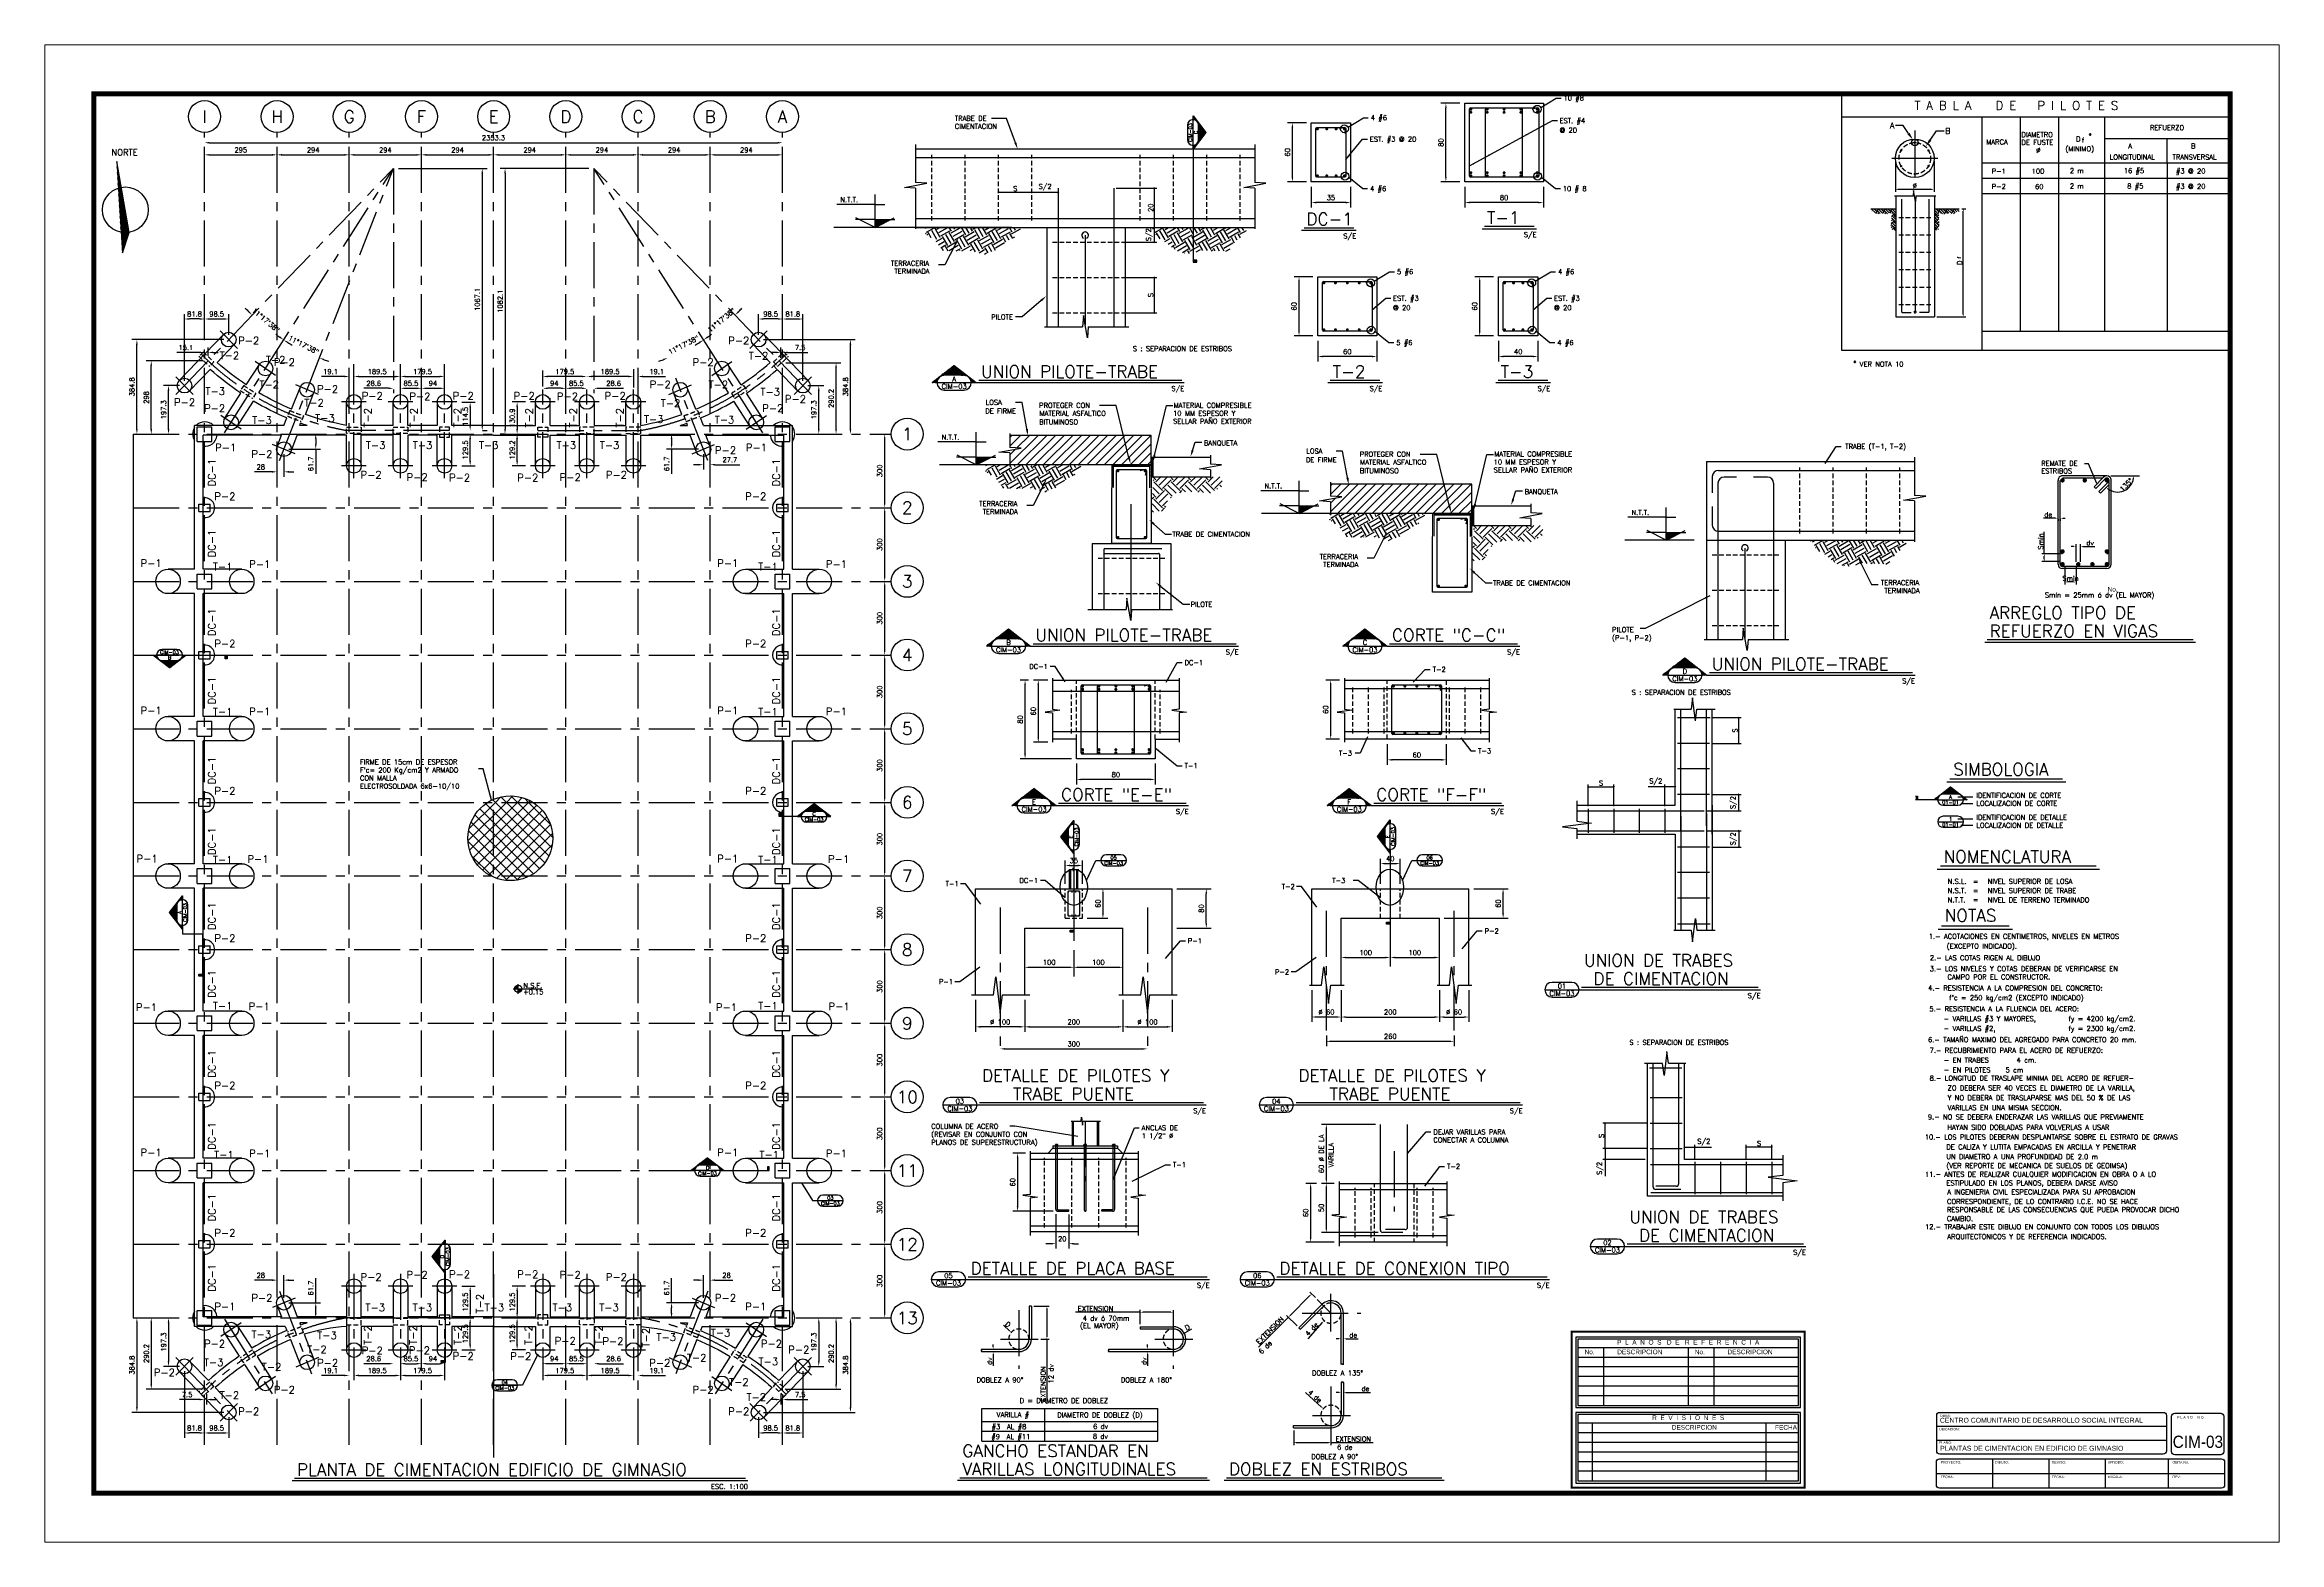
# Model space of a CAD drawing. Header units: inches. Extents: x 86960 to 403024, y -4000 to 57000.
# Drawn here: x 312024 to 403024, y -4000 to 57000 of the extents above; entities that cross this region are included whole.
import ezdxf
from ezdxf.enums import TextEntityAlignment as Align

# ---------------------------------------------------------------- set-up
doc = ezdxf.new("R2010")
doc.units = ezdxf.units.IN
doc.header["$LTSCALE"] = 1500
doc.header["$MEASUREMENT"] = 0
for name, pattern in [('CENTER', [2, 1.25, -0.25, 0.25, -0.25]), ('HIDDEN', [9.525, 6.35, -3.175]), ('HIDDEN2', [0.1875, 0.125, -0.0625])]:
    doc.linetypes.add(name, pattern=pattern)
doc.layers.get('Defpoints').update_dxf_attribs({"true_color": 0xffffff})
for name, color, linetype in [('1', 7, 'Continuous'), ('12', 3, 'Continuous'), ('3', 3, 'Continuous'), ('4', 4, 'CENTER'), ('5', 7, 'Continuous'), ('6', 7, 'Continuous'), ('7', 7, 'Continuous'), ('8', 1, 'Continuous'), ('Membrete', 1, 'Continuous'), ('PLANO01', 7, 'Continuous')]:
    doc.layers.add(name, color=color, linetype=linetype)
doc.layers.add('cambios', color=242, linetype='Continuous', lineweight=60, true_color=0xe00631)
doc.styles.add('Arial', font='ARIAL.TTF', dxfattribs={"width": 1.2, "height": 3})
doc.styles.add('ROMANS', font='ROMANS.shx', dxfattribs={"height": 200})
doc.dimstyles.get("Standard").update_dxf_attribs({"dimtxt": 0.18, "dimasz": 0.18, "dimexe": 0.18, "dimexo": 0.0625, "dimgap": 0.09, "dimtad": 0, "dimtih": 1, "dimtoh": 1, "dimdec": 4, "dimzin": 0, "dimdsep": 46, "dimtxsty": 'Standard', "dimcen": 0.09, "dimadec": 0, "dimazin": 0, "dimtfac": 1, "dimtdec": 4, "dimtofl": 0, "dimtmove": 0, "dimatfit": 3, "dimfxl": 1, "dimtolj": 1, "dimtzin": 0, "dimarcsym": 0})
pattern_1 = [(315, (239675.34, 490418.8), (224.5064, 224.5064), []), (45, (239675.34, 490418.8), (-224.5064, 224.5064), [])]
pattern_2 = [(45, (344599.77, 12973.63), (2e-14, 280.184), [198.12, -198.12]), (45, (344547.24, 13026.16), (2e-14, 280.184), [198.12, -198.12]), (45, (344494.7, 13078.7), (2e-14, 280.184), [198.12, -198.12]), (135, (344494.7, 13113.72), (-280.184, 2e-14), [198.12, -198.12]), (135, (344547.24, 13166.25), (-280.184, 2e-14), [198.12, -198.12]), (135, (344599.77, 13218.79), (-280.184, 2e-14), [198.12, -198.12])]

# ---------------------------------------------------------------- blocks, each defined once
blk = doc.blocks.new('*X160')
at = {"color": 0}
for p, q in [((29693, 27978), (29994, 28279)), ((28980, 27389), (29379, 27788)), ((28987, 27378), (29467, 27858)), ((28994, 27368), (29555, 27928)), ((29002, 27358), (29643, 27999)), ((29009, 27348), (29664, 28003)), ((29017, 27338), (29674, 27995)), ((29026, 27329), (29683, 27986)), ((29034, 27319), (29693, 27978)), ((29664, 28003), (29730, 28069)), ((29674, 27995), (29818, 28139)), ((29683, 27986), (29906, 28209)), ((28690, 27205), (28852, 27367)), ((28715, 27212), (28940, 27437)), ((28740, 27220), (28954, 27434)), ((28765, 27228), (28960, 27422)), ((28791, 27235), (28966, 27411)), ((28816, 27243), (28973, 27400)), ((28841, 27250), (28980, 27389)), ((28867, 27258), (28987, 27378)), ((28892, 27265), (28994, 27368)), ((28917, 27273), (29002, 27358)), ((28942, 27281), (29009, 27348)), ((28954, 27434), (29028, 27508)), ((28960, 27422), (29116, 27578)), ((28966, 27411), (29204, 27648)), ((28968, 27288), (29017, 27338)), ((28973, 27400), (29291, 27718)), ((28993, 27296), (29026, 27329)), ((29018, 27303), (29034, 27319)), ((28639, 27190), (28677, 27227)), ((28664, 27197), (28764, 27297))]:
    blk.add_line(p, q, dxfattribs=at)
blk = doc.blocks.new('*X161')
at = {"color": 0}
for p, q in [((33233, 4197), (33238, 4203)), ((33242, 4197), (33278, 4233)), ((33250, 4197), (33318, 4264)), ((33259, 4197), (33357, 4295)), ((33268, 4197), (33318, 4247)), ((33277, 4197), (33312, 4232)), ((33286, 4197), (33308, 4220)), ((33295, 4197), (33307, 4209)), ((33303, 4197), (33306, 4200)), ((33369, 4298), (33397, 4326)), ((33384, 4304), (33437, 4357)), ((33396, 4307), (33477, 4388)), ((33406, 4309), (33517, 4419)), ((33416, 4310), (33556, 4450)), ((33425, 4310), (33572, 4457)), ((33434, 4310), (33577, 4453)), ((33442, 4310), (33582, 4449)), ((33451, 4310), (33587, 4445)), ((33460, 4310), (33592, 4441)), ((33469, 4310), (33597, 4438)), ((33478, 4310), (33602, 4434)), ((33487, 4310), (33607, 4430)), ((33495, 4310), (33612, 4426)), ((33504, 4310), (33617, 4422)), ((33513, 4310), (33622, 4418)), ((33522, 4310), (33627, 4414)), ((33531, 4310), (33632, 4411)), ((33540, 4310), (33637, 4407)), ((33548, 4310), (33642, 4403)), ((33557, 4310), (33647, 4399)), ((33566, 4310), (33652, 4395)), ((33575, 4310), (33657, 4391)), ((33584, 4310), (33662, 4387)), ((33593, 4310), (33667, 4383)), ((33602, 4310), (33671, 4380)), ((33610, 4310), (33676, 4376)), ((33619, 4310), (33681, 4372)), ((33628, 4310), (33686, 4368)), ((33637, 4310), (33691, 4364)), ((33646, 4310), (33696, 4360)), ((33655, 4310), (33701, 4356)), ((33663, 4310), (33706, 4353)), ((33672, 4310), (33711, 4349)), ((33681, 4310), (33716, 4345)), ((33690, 4310), (33721, 4341)), ((33699, 4310), (33726, 4337)), ((33708, 4310), (33731, 4333)), ((33716, 4310), (33736, 4329)), ((33725, 4309), (33741, 4325)), ((33733, 4309), (33746, 4322)), ((33741, 4307), (33751, 4318)), ((33748, 4306), (33756, 4314)), ((33755, 4304), (33761, 4310)), ((33761, 4301), (33766, 4306)), ((33767, 4299), (33771, 4302)), ((33773, 4296), (33776, 4298)), ((33779, 4292), (33781, 4295)), ((33784, 4289), (33786, 4291)), ((33789, 4285), (33791, 4287)), ((33794, 4281), (33796, 4283)), ((33798, 4277), (33801, 4279)), ((33803, 4272), (33806, 4275)), ((33807, 4267), (33811, 4271)), ((33810, 4262), (33816, 4267)), ((33814, 4257), (33821, 4264)), ((33817, 4251), (33826, 4260)), ((33820, 4245), (33831, 4256)), ((33823, 4239), (33836, 4252)), ((33825, 4233), (33841, 4248)), ((33827, 4226), (33846, 4244)), ((33829, 4219), (33850, 4240)), ((33830, 4211), (33855, 4237)), ((33831, 4203), (33860, 4233)), ((33834, 4197), (33865, 4229)), ((33843, 4197), (33870, 4225)), ((33851, 4197), (33875, 4221)), ((33860, 4197), (33880, 4217)), ((33869, 4197), (33885, 4213)), ((33878, 4197), (33890, 4209)), ((33887, 4197), (33895, 4206)), ((33896, 4197), (33900, 4202)), ((33904, 4197), (33905, 4198))]:
    blk.add_line(p, q, dxfattribs=at)
blk = doc.blocks.new('*D163')
at = {"layer": '6', "color": 0, "lineweight": -2, "transparency": 16777216}
for p, q in [((364720, 2108), (364620, 2108)), ((364820, 2144), (364820, 2008)), ((364913, 2133), (364913, 2008)), ((365013, 2108), (366008, 2108))]:
    blk.add_line(p, q, dxfattribs=at)
at = {"layer": '6', "color": 0, "transparency": 16777216}
for points in [[(364720, 2125), (364720, 2091), (364820, 2108)], [(365013, 2125), (365013, 2091), (364913, 2108)]]:
    blk.add_solid(points, dxfattribs=at)
at = {"layer": 'Defpoints', "color": 0, "transparency": 16777216}
for p in [(364820, 2244), (364820, 2108), (364913, 2233)]:
    blk.add_point(p, dxfattribs=at)
at = {"layer": '6', "color": 0, "transparency": 16777216, "insert": (365810, 2258), "char_height": 200, "attachment_point": 5, "style": 'ROMANS'}
blk.add_mtext('\\A1;de', dxfattribs=at)
blk = doc.blocks.new('*D164')
at = {"layer": '6', "color": 0, "lineweight": -2, "transparency": 16777216}
blk.add_arc((396438, 39437), 659, 233.84632, 351.30006, dxfattribs=at)
at = {"layer": '6', "color": 0, "transparency": 16777216}
for points in [[(397073, 39339), (397107, 39336), (397098, 39437)], [(396039, 38892), (396060, 38917), (395973, 38970)]]:
    blk.add_solid(points, dxfattribs=at)
at = {"layer": 'Defpoints', "color": 0, "transparency": 16777216}
for p in [(396164, 39437), (397337, 39437), (395741, 38736), (396089, 39086), (396440, 38778)]:
    blk.add_point(p, dxfattribs=at)
at = {"layer": '6', "color": 0, "transparency": 16777216, "insert": (396794, 39072), "char_height": 200, "attachment_point": 5, "rotation": 44.25408, "style": 'ROMANS'}
blk.add_mtext('\\A1;135°', dxfattribs=at)
blk = doc.blocks.new('*D165')
at = {"layer": '6', "color": 0, "lineweight": -2, "transparency": 16777216}
for p, q in [((363551, 6049), (362740, 5238)), ((363775, 5966), (363551, 6190)), ((362670, 5167), (361451, 3949)), ((363024, 4813), (362599, 5238))]:
    blk.add_line(p, q, dxfattribs=at)
at = {"layer": '6', "color": 0, "transparency": 16777216}
for points in [[(363539, 6060), (363562, 6037), (363621, 6119)], [(362728, 5250), (362752, 5226), (362670, 5167)]]:
    blk.add_solid(points, dxfattribs=at)
at = {"layer": 'Defpoints', "color": 0, "transparency": 16777216}
for p in [(363845, 5896), (362670, 5167), (363095, 4742)]:
    blk.add_point(p, dxfattribs=at)
at = {"layer": '6', "color": 0, "transparency": 16777216, "insert": (361919, 4629), "char_height": 200, "attachment_point": 5, "rotation": 45, "style": 'ROMANS'}
blk.add_mtext('\\A1;EXTENSION', dxfattribs=at)
blk = doc.blocks.new('*D166')
at = {"layer": '6', "color": 0, "lineweight": -2, "transparency": 16777216}
for p, q in [((394295, 35738), (394295, 35016)), ((394746, 35738), (394746, 35016)), ((394646, 35116), (394395, 35116))]:
    blk.add_line(p, q, dxfattribs=at)
at = {"layer": '6', "color": 0, "transparency": 16777216}
for points in [[(394395, 35132), (394395, 35099), (394295, 35116)], [(394646, 35132), (394646, 35099), (394746, 35116)]]:
    blk.add_solid(points, dxfattribs=at)
at = {"layer": 'Defpoints', "color": 0, "transparency": 16777216}
for p in [(394295, 35838), (394746, 35838), (394295, 35116)]:
    blk.add_point(p, dxfattribs=at)
at = {"layer": '6', "color": 0, "transparency": 16777216, "insert": (394520, 35266), "char_height": 200, "attachment_point": 5, "style": 'ROMANS'}
blk.add_mtext('\\A1;Smín', dxfattribs=at)
blk = doc.blocks.new('*D167')
at = {"layer": '6', "color": 0, "lineweight": -2, "transparency": 16777216}
for p, q in [((393913, 37712), (393417, 37712)), ((394013, 37680), (394013, 37612)), ((394106, 37671), (394106, 37612)), ((394206, 37712), (394306, 37712))]:
    blk.add_line(p, q, dxfattribs=at)
at = {"layer": '6', "color": 0, "transparency": 16777216}
for points in [[(393913, 37729), (393913, 37695), (394013, 37712)], [(394206, 37729), (394206, 37695), (394106, 37712)]]:
    blk.add_solid(points, dxfattribs=at)
at = {"layer": 'Defpoints', "color": 0, "transparency": 16777216}
for p in [(394013, 37780), (394013, 37712), (394106, 37771)]:
    blk.add_point(p, dxfattribs=at)
at = {"layer": '6', "color": 0, "transparency": 16777216, "insert": (393615, 37862), "char_height": 200, "attachment_point": 5, "style": 'ROMANS'}
blk.add_mtext('\\A1;de', dxfattribs=at)
blk = doc.blocks.new('*D168')
at = {"layer": '6', "color": 0, "lineweight": -2, "transparency": 16777216}
for p, q in [((393453, 36265), (393453, 37160)), ((394097, 36265), (393353, 36265)), ((394097, 35943), (393353, 35943)), ((393453, 36043), (393453, 36165))]:
    blk.add_line(p, q, dxfattribs=at)
at = {"layer": '6', "color": 0, "transparency": 16777216}
for points in [[(393436, 36165), (393469, 36165), (393453, 36265)], [(393436, 36043), (393469, 36043), (393453, 35943)]]:
    blk.add_solid(points, dxfattribs=at)
at = {"layer": 'Defpoints', "color": 0, "transparency": 16777216}
for p in [(393453, 36265), (394197, 36265), (394197, 35943)]:
    blk.add_point(p, dxfattribs=at)
at = {"layer": '6', "color": 0, "transparency": 16777216, "insert": (393303, 36762), "char_height": 200, "attachment_point": 5, "rotation": 90, "style": 'ROMANS'}
blk.add_mtext('\\A1;Smín', dxfattribs=at)
blk = doc.blocks.new('*D169')
at = {"layer": '6', "color": 0, "lineweight": -2, "transparency": 16777216}
for p, q in [((394646, 36560), (394546, 36560)), ((394746, 35938), (394746, 36660)), ((394926, 35938), (394926, 36660)), ((395026, 36560), (395512, 36560))]:
    blk.add_line(p, q, dxfattribs=at)
at = {"layer": '6', "color": 0, "transparency": 16777216}
for points in [[(394646, 36577), (394646, 36544), (394746, 36560)], [(395026, 36577), (395026, 36544), (394926, 36560)]]:
    blk.add_solid(points, dxfattribs=at)
at = {"layer": 'Defpoints', "color": 0, "transparency": 16777216}
for p in [(394926, 36560), (394746, 35838), (394926, 35838)]:
    blk.add_point(p, dxfattribs=at)
at = {"layer": '6', "color": 0, "transparency": 16777216, "insert": (395319, 36710), "char_height": 200, "attachment_point": 5, "style": 'ROMANS'}
blk.add_mtext('\\A1;dv', dxfattribs=at)
blk = doc.blocks.new('*D170')
at = {"layer": '6', "color": 0, "lineweight": -2, "transparency": 16777216}
for p, q in [((363362, 2101), (364022, 1511)), ((364405, 1168), (364406, 1168)), ((364405, 1168), (364405, 1168))]:
    blk.add_line(p, q, dxfattribs=at)
at = {"layer": '6', "color": 0, "transparency": 16777216}
blk.add_solid([(364033, 1523), (364011, 1498), (364097, 1444)], dxfattribs=at)
at = {"layer": 'Defpoints', "color": 0, "transparency": 16777216}
for p in [(364097, 1444), (364714, 892)]:
    blk.add_point(p, dxfattribs=at)
at = {"layer": '6', "color": 0, "transparency": 16777216, "insert": (363755, 1951), "char_height": 200, "attachment_point": 5, "rotation": 318.18752, "style": 'ROMANS'}
blk.add_mtext('\\A1;4 de', dxfattribs=at)
blk = doc.blocks.new('*D171')
at = {"layer": '6', "color": 0, "lineweight": -2, "transparency": 16777216}
for p, q in [((362886, 561), (362886, -41)), ((362986, 59), (364305, 59)), ((364405, 561), (364405, -41)), ((364405, 59), (366129, 59))]:
    blk.add_line(p, q, dxfattribs=at)
at = {"layer": '6', "color": 0, "transparency": 16777216}
for points in [[(362986, 76), (362986, 43), (362886, 59)], [(364305, 76), (364305, 43), (364405, 59)]]:
    blk.add_solid(points, dxfattribs=at)
at = {"layer": 'Defpoints', "color": 0, "transparency": 16777216}
for p in [(362886, 661), (364405, 661), (364405, 59)]:
    blk.add_point(p, dxfattribs=at)
at = {"layer": '6', "color": 0, "transparency": 16777216, "insert": (365317, 209), "char_height": 200, "attachment_point": 5, "style": 'ROMANS'}
blk.add_mtext('\\A1;EXTENSION', dxfattribs=at)
blk = doc.blocks.new('*D172')
at = {"layer": '6', "color": 0, "lineweight": -2, "transparency": 16777216}
for p, q in [((363472, 4292), (364063, 4952)), ((364405, 5335), (364406, 5335)), ((364405, 5335), (364405, 5335))]:
    blk.add_line(p, q, dxfattribs=at)
at = {"layer": '6', "color": 0, "transparency": 16777216}
blk.add_solid([(364050, 4963), (364075, 4941), (364129, 5027)], dxfattribs=at)
at = {"layer": 'Defpoints', "color": 0, "transparency": 16777216}
for p in [(364682, 5644), (364129, 5027)]:
    blk.add_point(p, dxfattribs=at)
at = {"layer": '6', "color": 0, "transparency": 16777216, "insert": (363622, 4685), "char_height": 200, "attachment_point": 5, "rotation": 48.18752, "style": 'ROMANS'}
blk.add_mtext('\\A1;4 de', dxfattribs=at)
blk = doc.blocks.new('*D173')
at = {"layer": '6', "color": 0, "lineweight": -2, "transparency": 16777216}
for p, q in [((364720, 4289), (364620, 4289)), ((364820, 4370), (364820, 4389)), ((364913, 4359), (364913, 4389)), ((365013, 4289), (365508, 4289))]:
    blk.add_line(p, q, dxfattribs=at)
at = {"layer": '6', "color": 0, "transparency": 16777216}
for points in [[(364720, 4305), (364720, 4272), (364820, 4289)], [(365013, 4305), (365013, 4272), (364913, 4289)]]:
    blk.add_solid(points, dxfattribs=at)
at = {"layer": 'Defpoints', "color": 0, "transparency": 16777216}
for p in [(364820, 4270), (364913, 4289), (364913, 4259)]:
    blk.add_point(p, dxfattribs=at)
at = {"layer": '6', "color": 0, "transparency": 16777216, "insert": (365310, 4439), "char_height": 200, "attachment_point": 5, "style": 'ROMANS'}
blk.add_mtext('\\A1;de', dxfattribs=at)
blk = doc.blocks.new('*D174')
at = {"layer": '6', "color": 0, "lineweight": -2, "transparency": 16777216}
for p, q in [((350649, 3961), (350649, 4061)), ((350649, 3668), (350649, 3182)), ((350720, 3768), (350749, 3768)), ((350731, 3861), (350749, 3861))]:
    blk.add_line(p, q, dxfattribs=at)
at = {"layer": '6', "color": 0, "transparency": 16777216}
for points in [[(350632, 3961), (350666, 3961), (350649, 3861)], [(350632, 3668), (350666, 3668), (350649, 3768)]]:
    blk.add_solid(points, dxfattribs=at)
at = {"layer": 'Defpoints', "color": 0, "transparency": 16777216}
for p in [(350620, 3768), (350631, 3861), (350649, 3768)]:
    blk.add_point(p, dxfattribs=at)
at = {"layer": '6', "color": 0, "transparency": 16777216, "insert": (350499, 3375), "char_height": 200, "attachment_point": 5, "rotation": 90, "style": 'ROMANS'}
blk.add_mtext('\\A1;dv', dxfattribs=at)
blk = doc.blocks.new('*D175')
at = {"layer": '6', "color": 0, "lineweight": -2, "transparency": 16777216}
for p, q in [((352299, 5621), (352935, 5621)), ((352835, 5521), (352835, 4375)), ((352584, 4275), (352935, 4275)), ((352835, 4275), (352835, 1640))]:
    blk.add_line(p, q, dxfattribs=at)
at = {"layer": '6', "color": 0, "transparency": 16777216}
for points in [[(352819, 5521), (352852, 5521), (352835, 5621)], [(352819, 4375), (352852, 4375), (352835, 4275)]]:
    blk.add_solid(points, dxfattribs=at)
at = {"layer": 'Defpoints', "color": 0, "transparency": 16777216}
for p in [(352199, 5621), (352835, 5621), (352484, 4275)]:
    blk.add_point(p, dxfattribs=at)
at = {"layer": '6', "color": 0, "transparency": 16777216, "insert": (352685, 2451), "char_height": 200, "attachment_point": 5, "rotation": 90, "style": 'ROMANS'}
blk.add_mtext('\\A1;EXTENSION', dxfattribs=at)
blk = doc.blocks.new('*D176')
at = {"layer": '6', "color": 0, "lineweight": -2, "transparency": 16777216}
for p, q in [((351064, 4840), (351313, 4618)), ((351696, 4275), (351696, 4275)), ((351696, 4275), (351696, 4275))]:
    blk.add_line(p, q, dxfattribs=at)
at = {"layer": '6', "color": 0, "transparency": 16777216}
blk.add_solid([(351324, 4630), (351301, 4606), (351387, 4551)], dxfattribs=at)
at = {"layer": 'Defpoints', "color": 0, "transparency": 16777216}
for p in [(351387, 4551), (352004, 3999)]:
    blk.add_point(p, dxfattribs=at)
at = {"layer": '6', "color": 0, "transparency": 16777216, "insert": (351251, 4874), "char_height": 200, "attachment_point": 5, "rotation": 318.18752, "style": 'ROMANS'}
blk.add_mtext('\\A1;D', dxfattribs=at)
blk = doc.blocks.new('*D177')
at = {"layer": '6', "color": 0, "lineweight": -2, "transparency": 16777216}
for p, q in [((358731, 4678), (358437, 4520)), ((357985, 4275), (357985, 4275)), ((357985, 4275), (357985, 4275))]:
    blk.add_line(p, q, dxfattribs=at)
at = {"layer": '6', "color": 0, "transparency": 16777216}
blk.add_solid([(358430, 4535), (358445, 4505), (358349, 4472)], dxfattribs=at)
at = {"layer": 'Defpoints', "color": 0, "transparency": 16777216}
for p in [(357621, 4078), (358349, 4472)]:
    blk.add_point(p, dxfattribs=at)
at = {"layer": '6', "color": 0, "transparency": 16777216, "insert": (358557, 4755), "char_height": 200, "attachment_point": 5, "rotation": 28.40553, "style": 'ROMANS'}
blk.add_mtext('\\A1;D', dxfattribs=at)
blk = doc.blocks.new('*D178')
at = {"layer": '6', "color": 0, "lineweight": -2, "transparency": 16777216}
for p, q in [((356639, 4883), (356639, 5471)), ((356639, 5371), (354004, 5371)), ((357885, 5371), (356739, 5371)), ((357985, 5354), (357985, 5271))]:
    blk.add_line(p, q, dxfattribs=at)
at = {"layer": '6', "color": 0, "transparency": 16777216}
for points in [[(356739, 5387), (356739, 5354), (356639, 5371)], [(357885, 5387), (357885, 5354), (357985, 5371)]]:
    blk.add_solid(points, dxfattribs=at)
at = {"layer": 'Defpoints', "color": 0, "transparency": 16777216}
for p in [(356639, 4783), (357985, 5454), (357985, 5371)]:
    blk.add_point(p, dxfattribs=at)
at = {"layer": '6', "color": 0, "transparency": 16777216, "insert": (354816, 5521), "char_height": 200, "attachment_point": 5, "style": 'ROMANS'}
blk.add_mtext('\\A1;EXTENSION', dxfattribs=at)
blk = doc.blocks.new('*D179')
at = {"layer": '6', "color": 0, "lineweight": -2, "transparency": 16777216}
for p, q in [((356939, 3961), (356939, 4061)), ((356939, 3668), (356939, 3182)), ((357009, 3768), (357039, 3768)), ((357020, 3861), (357039, 3861))]:
    blk.add_line(p, q, dxfattribs=at)
at = {"layer": '6', "color": 0, "transparency": 16777216}
for points in [[(356922, 3961), (356955, 3961), (356939, 3861)], [(356922, 3668), (356955, 3668), (356939, 3768)]]:
    blk.add_solid(points, dxfattribs=at)
at = {"layer": 'Defpoints', "color": 0, "transparency": 16777216}
for p in [(356909, 3768), (356920, 3861), (356939, 3768)]:
    blk.add_point(p, dxfattribs=at)
at = {"layer": '6', "color": 0, "transparency": 16777216, "insert": (356789, 3375), "char_height": 200, "attachment_point": 5, "rotation": 90, "style": 'ROMANS'}
blk.add_mtext('\\A1;dv', dxfattribs=at)
blk = doc.blocks.new('_Oblique')
at = {"color": 0, "linetype": 'ByBlock', "lineweight": -2}
blk.add_line((-0.5, -0.5), (0.5, 0.5), dxfattribs=at)
blk = doc.blocks.new('*D180')
at = {"layer": '5', "color": 0, "lineweight": -2, "transparency": 16777216}
for p, q in [((379942, 29590), (381108, 29590)), ((381008, 28541), (381008, 29590)), ((379916, 28541), (381108, 28541))]:
    blk.add_line(p, q, dxfattribs=at)
at = {"layer": 'Defpoints', "color": 0, "transparency": 16777216}
for p in [(379842, 29590), (381008, 29590), (379816, 28541)]:
    blk.add_point(p, dxfattribs=at)
at = {"layer": '5', "color": 0, "lineweight": -2, "transparency": 16777216, "xscale": 50, "yscale": 50, "zscale": 50}
for p, rotation in [((381008, 29590), 90), ((381008, 28541), 270)]:
    blk.add_blockref('_Oblique', p, dxfattribs=dict(at, rotation=rotation))
at = {"layer": '5', "color": 0, "transparency": 16777216, "insert": (380858, 29065), "char_height": 200, "attachment_point": 5, "rotation": 90, "style": 'ROMANS'}
blk.add_mtext('\\A1;S', dxfattribs=at)
blk = doc.blocks.new('*D181')
at = {"layer": '5', "color": 0, "lineweight": -2, "transparency": 16777216}
for p, q in [((377306, 12035), (375473, 12035)), ((375573, 12035), (375573, 11596)), ((377197, 11596), (375473, 11596)), ((375573, 11596), (375573, 10913))]:
    blk.add_line(p, q, dxfattribs=at)
at = {"layer": 'Defpoints', "color": 0, "transparency": 16777216}
for p in [(377406, 12035), (375573, 11596), (377297, 11596)]:
    blk.add_point(p, dxfattribs=at)
at = {"layer": '5', "color": 0, "lineweight": -2, "transparency": 16777216, "xscale": 50, "yscale": 50, "zscale": 50}
for p, rotation in [((375573, 12035), 90), ((375573, 11596), 270)]:
    blk.add_blockref('_Oblique', p, dxfattribs=dict(at, rotation=rotation))
at = {"layer": '5', "color": 0, "transparency": 16777216, "insert": (375370, 11229), "char_height": 200, "attachment_point": 5, "rotation": 90, "style": 'ROMANS'}
blk.add_mtext('\\A1;S/2', dxfattribs=at)
blk = doc.blocks.new('*D182')
at = {"layer": '5', "color": 0, "lineweight": -2, "transparency": 16777216}
for p, q in [((377306, 13075), (375473, 13075)), ((375573, 12035), (375573, 13075)), ((377306, 12035), (375473, 12035))]:
    blk.add_line(p, q, dxfattribs=at)
at = {"layer": 'Defpoints', "color": 0, "transparency": 16777216}
for p in [(375573, 13075), (377406, 13075), (377406, 12035)]:
    blk.add_point(p, dxfattribs=at)
at = {"layer": '5', "color": 0, "lineweight": -2, "transparency": 16777216, "xscale": 50, "yscale": 50, "zscale": 50}
for p, rotation in [((375573, 13075), 90), ((375573, 12035), 270)]:
    blk.add_blockref('_Oblique', p, dxfattribs=dict(at, rotation=rotation))
at = {"layer": '5', "color": 0, "transparency": 16777216, "insert": (375423, 12555), "char_height": 200, "attachment_point": 5, "rotation": 90, "style": 'ROMANS'}
blk.add_mtext('\\A1;S', dxfattribs=at)
blk = doc.blocks.new('*D183')
at = {"layer": '5', "color": 0, "lineweight": -2, "transparency": 16777216}
for p, q in [((378797, 11696), (378797, 12196)), ((378797, 12096), (379222, 12096)), ((379222, 11598), (379222, 12196)), ((379222, 12096), (379906, 12096))]:
    blk.add_line(p, q, dxfattribs=at)
at = {"layer": 'Defpoints', "color": 0, "transparency": 16777216}
for p in [(379222, 12096), (378797, 11596), (379222, 11498)]:
    blk.add_point(p, dxfattribs=at)
at = {"layer": '5', "color": 0, "lineweight": -2, "transparency": 16777216, "xscale": 50, "yscale": 50, "zscale": 50, "rotation": 180}
blk.add_blockref('_Oblique', (378797, 12096), dxfattribs=at)
at = {"layer": '5', "color": 0, "lineweight": -2, "transparency": 16777216, "xscale": 50, "yscale": 50, "zscale": 50}
blk.add_blockref('_Oblique', (379222, 12096), dxfattribs=at)
at = {"layer": '5', "color": 0, "transparency": 16777216, "insert": (379589, 12298), "char_height": 200, "attachment_point": 5, "style": 'ROMANS'}
blk.add_mtext('\\A1;S/2', dxfattribs=at)
blk = doc.blocks.new('*D184')
at = {"layer": '5', "color": 0, "lineweight": -2, "transparency": 16777216}
for p, q in [((379916, 26461), (381108, 26461)), ((381008, 25797), (381008, 26461)), ((379699, 25797), (381108, 25797))]:
    blk.add_line(p, q, dxfattribs=at)
at = {"layer": 'Defpoints', "color": 0, "transparency": 16777216}
for p in [(379816, 26461), (381008, 26461), (379599, 25797)]:
    blk.add_point(p, dxfattribs=at)
at = {"layer": '5', "color": 0, "lineweight": -2, "transparency": 16777216, "xscale": 50, "yscale": 50, "zscale": 50}
for p, rotation in [((381008, 26461), 90), ((381008, 25797), 270)]:
    blk.add_blockref('_Oblique', p, dxfattribs=dict(at, rotation=rotation))
at = {"layer": '5', "color": 0, "transparency": 16777216, "insert": (380806, 26129), "char_height": 200, "attachment_point": 5, "rotation": 90, "style": 'ROMANS'}
blk.add_mtext('\\A1;S/2', dxfattribs=at)
blk = doc.blocks.new('*D185')
at = {"layer": '5', "color": 0, "lineweight": -2, "transparency": 16777216}
for p, q in [((379699, 24983), (381108, 24983)), ((381008, 24983), (381008, 24319)), ((379916, 24319), (381108, 24319))]:
    blk.add_line(p, q, dxfattribs=at)
at = {"layer": 'Defpoints', "color": 0, "transparency": 16777216}
for p in [(379599, 24983), (379816, 24319), (381008, 24319)]:
    blk.add_point(p, dxfattribs=at)
at = {"layer": '5', "color": 0, "lineweight": -2, "transparency": 16777216, "xscale": 50, "yscale": 50, "zscale": 50}
for p, rotation in [((381008, 24983), 90), ((381008, 24319), 270)]:
    blk.add_blockref('_Oblique', p, dxfattribs=dict(at, rotation=rotation))
at = {"layer": '5', "color": 0, "transparency": 16777216, "insert": (380806, 24651), "char_height": 200, "attachment_point": 5, "rotation": 90, "style": 'ROMANS'}
blk.add_mtext('\\A1;S/2', dxfattribs=at)
blk = doc.blocks.new('*D186')
at = {"layer": '5', "color": 0, "lineweight": -2, "transparency": 16777216}
for p, q in [((378000, 26772), (377317, 26772)), ((378000, 25978), (378000, 26872)), ((378425, 26772), (378000, 26772)), ((378425, 26122), (378425, 26872))]:
    blk.add_line(p, q, dxfattribs=at)
at = {"layer": 'Defpoints', "color": 0, "transparency": 16777216}
for p in [(378000, 26772), (378000, 25878), (378425, 26022)]:
    blk.add_point(p, dxfattribs=at)
at = {"layer": '5', "color": 0, "lineweight": -2, "transparency": 16777216, "xscale": 50, "yscale": 50, "zscale": 50, "rotation": 180}
blk.add_blockref('_Oblique', (378000, 26772), dxfattribs=at)
at = {"layer": '5', "color": 0, "lineweight": -2, "transparency": 16777216, "xscale": 50, "yscale": 50, "zscale": 50}
blk.add_blockref('_Oblique', (378425, 26772), dxfattribs=at)
at = {"layer": '5', "color": 0, "transparency": 16777216, "insert": (377634, 26974), "char_height": 200, "attachment_point": 5, "style": 'ROMANS'}
blk.add_mtext('\\A1;S/2', dxfattribs=at)
blk = doc.blocks.new('*D187')
at = {"layer": '5', "color": 0, "lineweight": -2, "transparency": 16777216}
for p, q in [((374880, 25978), (374880, 26872)), ((374880, 26772), (375920, 26772)), ((375920, 25978), (375920, 26872))]:
    blk.add_line(p, q, dxfattribs=at)
at = {"layer": 'Defpoints', "color": 0, "transparency": 16777216}
for p in [(375920, 26772), (374880, 25878), (375920, 25878)]:
    blk.add_point(p, dxfattribs=at)
at = {"layer": '5', "color": 0, "lineweight": -2, "transparency": 16777216, "xscale": 50, "yscale": 50, "zscale": 50, "rotation": 180}
blk.add_blockref('_Oblique', (374880, 26772), dxfattribs=at)
at = {"layer": '5', "color": 0, "lineweight": -2, "transparency": 16777216, "xscale": 50, "yscale": 50, "zscale": 50}
blk.add_blockref('_Oblique', (375920, 26772), dxfattribs=at)
at = {"layer": '5', "color": 0, "transparency": 16777216, "insert": (375400, 26922), "char_height": 200, "attachment_point": 5, "style": 'ROMANS'}
blk.add_mtext('\\A1;S', dxfattribs=at)
blk = doc.blocks.new('*D188')
at = {"layer": '5', "color": 0, "lineweight": -2, "transparency": 16777216}
for p, q in [((381313, 11598), (381313, 12196)), ((382364, 12096), (381313, 12096)), ((382364, 11598), (382364, 12196))]:
    blk.add_line(p, q, dxfattribs=at)
at = {"layer": 'Defpoints', "color": 0, "transparency": 16777216}
for p in [(381313, 12096), (381313, 11498), (382364, 11498)]:
    blk.add_point(p, dxfattribs=at)
at = {"layer": '5', "color": 0, "lineweight": -2, "transparency": 16777216, "xscale": 50, "yscale": 50, "zscale": 50, "rotation": 180}
blk.add_blockref('_Oblique', (381313, 12096), dxfattribs=at)
at = {"layer": '5', "color": 0, "lineweight": -2, "transparency": 16777216, "xscale": 50, "yscale": 50, "zscale": 50}
blk.add_blockref('_Oblique', (382364, 12096), dxfattribs=at)
at = {"layer": '5', "color": 0, "transparency": 16777216, "insert": (381838, 12246), "char_height": 200, "attachment_point": 5, "style": 'ROMANS'}
blk.add_mtext('\\A1;S', dxfattribs=at)
blk = doc.blocks.new('*X162')
at = {"color": 0, "ltscale": 0.1}
for p, q in [((31334, 17501), (31180, 17654)), ((31189, 17533), (31223, 17567)), ((31400, 17567), (31229, 17738)), ((31272, 17483), (31289, 17501)), ((31334, 17457), (31510, 17633)), ((31466, 17633), (31362, 17738)), ((31415, 17406), (31577, 17567)), ((31466, 17678), (31527, 17739)), ((31687, 17501), (31510, 17678)), ((31557, 17415), (31643, 17501)), ((31754, 17567), (31582, 17739)), ((31676, 17423), (31643, 17457)), ((31687, 17457), (31864, 17633)), ((31820, 17633), (31714, 17739)), ((31795, 17432), (31930, 17567)), ((31820, 17678), (31882, 17740)), ((32041, 17501), (31864, 17678)), ((31924, 17428), (31997, 17501)), ((32107, 17567), (31934, 17740)), ((32042, 17412), (31997, 17457)), ((32041, 17457), (32218, 17633)), ((32173, 17633), (32066, 17741)), ((32117, 17401), (32284, 17567)), ((32173, 17678), (32237, 17741)), ((32194, 17345), (32350, 17501)), ((32394, 17501), (32218, 17678)), ((32230, 17312), (32218, 17324)), ((32461, 17214), (32284, 17390)), ((32461, 17567), (32286, 17742)), ((32527, 17280), (32350, 17457)), ((32394, 17457), (32571, 17633)), ((32527, 17633), (32418, 17742)), ((32461, 17390), (32592, 17522)), ((32527, 17678), (32583, 17733)), ((32527, 17324), (32598, 17395)), ((32586, 17663), (32571, 17678)), ((32602, 17293), (32571, 17324)), ((32394, 17147), (32293, 17249)), ((32325, 17122), (32350, 17147)), ((32413, 17040), (32350, 17103)), ((32394, 17103), (32571, 17280)), ((32461, 17037), (32607, 17184)), ((32577, 17020), (32616, 17059))]:
    blk.add_line(p, q, dxfattribs=at)
blk = doc.blocks.new('*D189')
at = {"layer": '5', "color": 0, "lineweight": -2, "transparency": 16777216}
for p, q in [((356129, 49559), (357311, 49559)), ((357211, 49559), (357211, 48959)), ((355878, 48959), (357311, 48959))]:
    blk.add_line(p, q, dxfattribs=at)
at = {"layer": 'Defpoints', "color": 0, "transparency": 16777216}
for p in [(356029, 49559), (355778, 48959), (357211, 48959)]:
    blk.add_point(p, dxfattribs=at)
at = {"layer": '5', "color": 0, "lineweight": -2, "transparency": 16777216, "xscale": 50, "yscale": 50, "zscale": 50}
for p, rotation in [((357211, 49559), 90), ((357211, 48959), 270)]:
    blk.add_blockref('_Oblique', p, dxfattribs=dict(at, rotation=rotation))
at = {"layer": '5', "color": 0, "transparency": 16777216, "insert": (357009, 49259), "char_height": 200, "attachment_point": 5, "rotation": 90, "style": 'ROMANS'}
blk.add_mtext('\\A1;S/2', dxfattribs=at)
blk = doc.blocks.new('*D190')
at = {"layer": '5', "color": 0, "lineweight": -2, "transparency": 16777216}
for p, q in [((355878, 47519), (357311, 47519)), ((357211, 47519), (357211, 46079)), ((355878, 46079), (357311, 46079))]:
    blk.add_line(p, q, dxfattribs=at)
at = {"layer": 'Defpoints', "color": 0, "transparency": 16777216}
for p in [(355778, 47519), (355778, 46079), (357211, 46079)]:
    blk.add_point(p, dxfattribs=at)
at = {"layer": '5', "color": 0, "lineweight": -2, "transparency": 16777216, "xscale": 50, "yscale": 50, "zscale": 50}
for p, rotation in [((357211, 47519), 90), ((357211, 46079), 270)]:
    blk.add_blockref('_Oblique', p, dxfattribs=dict(at, rotation=rotation))
at = {"layer": '5', "color": 0, "transparency": 16777216, "insert": (357061, 46799), "char_height": 200, "attachment_point": 5, "rotation": 90, "style": 'ROMANS'}
blk.add_mtext('\\A1;S', dxfattribs=at)
blk = doc.blocks.new('*D191')
at = {"layer": '5', "color": 0, "lineweight": -2, "transparency": 16777216}
blk.add_line((350869, 50987), (352229, 50987), dxfattribs=at)
at = {"layer": 'Defpoints', "color": 0, "transparency": 16777216}
for p in [(350869, 50987), (352229, 50987), (352229, 50987)]:
    blk.add_point(p, dxfattribs=at)
at = {"layer": '5', "color": 0, "lineweight": -2, "transparency": 16777216, "xscale": 50, "yscale": 50, "zscale": 50, "rotation": 180}
blk.add_blockref('_Oblique', (350869, 50987), dxfattribs=at)
at = {"layer": '5', "color": 0, "lineweight": -2, "transparency": 16777216, "xscale": 50, "yscale": 50, "zscale": 50}
blk.add_blockref('_Oblique', (352229, 50987), dxfattribs=at)
at = {"layer": '5', "color": 0, "transparency": 16777216, "insert": (351549, 51137), "char_height": 200, "attachment_point": 5, "style": 'ROMANS'}
blk.add_mtext('\\A1;S', dxfattribs=at)
blk = doc.blocks.new('*D192')
at = {"layer": '5', "color": 0, "lineweight": -2, "transparency": 16777216}
blk.add_line((352229, 50987), (353296, 50987), dxfattribs=at)
at = {"layer": 'Defpoints', "color": 0, "transparency": 16777216}
for p in [(352229, 50987), (353296, 50987), (353296, 50987)]:
    blk.add_point(p, dxfattribs=at)
at = {"layer": '5', "color": 0, "lineweight": -2, "transparency": 16777216, "xscale": 50, "yscale": 50, "zscale": 50, "rotation": 180}
blk.add_blockref('_Oblique', (352229, 50987), dxfattribs=at)
at = {"layer": '5', "color": 0, "lineweight": -2, "transparency": 16777216, "xscale": 50, "yscale": 50, "zscale": 50}
blk.add_blockref('_Oblique', (353296, 50987), dxfattribs=at)
at = {"layer": '5', "color": 0, "transparency": 16777216, "insert": (352762, 51190), "char_height": 200, "attachment_point": 5, "style": 'ROMANS'}
blk.add_mtext('\\A1;S/2', dxfattribs=at)
blk = doc.blocks.new('*D193')
at = {"layer": '5', "color": 0, "lineweight": -2, "transparency": 16777216}
for p, q in [((355662, 51159), (357311, 51159)), ((357211, 51159), (357211, 49559)), ((356399, 49559), (357311, 49559))]:
    blk.add_line(p, q, dxfattribs=at)
at = {"layer": 'Defpoints', "color": 0, "transparency": 16777216}
for p in [(355562, 51159), (356299, 49559), (357211, 49559)]:
    blk.add_point(p, dxfattribs=at)
at = {"layer": '5', "color": 0, "lineweight": -2, "transparency": 16777216, "xscale": 50, "yscale": 50, "zscale": 50}
for p, rotation in [((357211, 51159), 90), ((357211, 49559), 270)]:
    blk.add_blockref('_Oblique', p, dxfattribs=dict(at, rotation=rotation))
at = {"layer": '5', "color": 0, "transparency": 16777216, "insert": (357061, 50359), "char_height": 200, "attachment_point": 5, "rotation": 90, "style": 'ROMANS'}
blk.add_mtext('\\A1;20', dxfattribs=at)
blk = doc.blocks.new('*D194')
at = {"layer": '6', "color": 0, "lineweight": -2, "transparency": 16777216}
for p, q in [((390090, 50320), (390256, 50320)), ((390156, 46015), (390156, 50220)), ((389083, 45915), (390256, 45915))]:
    blk.add_line(p, q, dxfattribs=at)
at = {"layer": '6', "color": 0, "transparency": 16777216}
for points in [[(390139, 50220), (390173, 50220), (390156, 50320)], [(390139, 46015), (390173, 46015), (390156, 45915)]]:
    blk.add_solid(points, dxfattribs=at)
at = {"layer": 'Defpoints', "color": 0, "transparency": 16777216}
for p in [(389990, 50320), (390156, 50320), (388983, 45915)]:
    blk.add_point(p, dxfattribs=at)
at = {"layer": '6', "color": 0, "transparency": 16777216, "insert": (390006, 48118), "char_height": 200, "attachment_point": 5, "rotation": 90, "style": 'ROMANS'}
blk.add_mtext('\\A1;D', dxfattribs=at)
blk = doc.blocks.new('*D195')
at = {"layer": '5', "color": 0, "lineweight": -2, "transparency": 16777216}
for p, q in [((387393, 52272), (387393, 51009)), ((388965, 52272), (388965, 51009)), ((387493, 51109), (388865, 51109))]:
    blk.add_line(p, q, dxfattribs=at)
at = {"layer": '5', "color": 0, "transparency": 16777216}
for points in [[(387493, 51125), (387493, 51092), (387393, 51109)], [(388865, 51125), (388865, 51092), (388965, 51109)]]:
    blk.add_solid(points, dxfattribs=at)
at = {"layer": 'Defpoints', "color": 0, "transparency": 16777216}
for p in [(387393, 52372), (388965, 52372), (388965, 51109)]:
    blk.add_point(p, dxfattribs=at)
at = {"layer": '5', "color": 0, "transparency": 16777216, "insert": (388179, 51259), "char_height": 200, "attachment_point": 5, "style": 'ROMANS'}
blk.add_mtext('\\A1;%%C', dxfattribs=at)
blk = doc.blocks.new('*D196')
at = {"layer": '5', "color": 0, "lineweight": -2, "transparency": 16777216}
for p, q in [((318534, 52713), (318534, 52713)), ((318734, 52513), (321287, 52513))]:
    blk.add_line(p, q, dxfattribs=at)
at = {"layer": '5', "color": 0, "transparency": 16777216}
for points in [[(318734, 52547), (318734, 52480), (318534, 52513)], [(321287, 52547), (321287, 52480), (321487, 52513)]]:
    blk.add_solid(points, dxfattribs=at)
at = {"layer": 'Defpoints', "color": 0, "transparency": 16777216}
for p in [(318534, 52513), (321487, 52513), (321487, 52513)]:
    blk.add_point(p, dxfattribs=at)
at = {"layer": '5', "color": 0, "transparency": 16777216, "insert": (320010, 52713), "char_height": 200, "attachment_point": 5, "style": 'ROMANS'}
blk.add_mtext('\\A1;295', dxfattribs=at)
blk = doc.blocks.new('*D197')
at = {"layer": '5', "color": 0, "lineweight": -2, "transparency": 16777216}
blk.add_line((321687, 52513), (324227, 52513), dxfattribs=at)
at = {"layer": '5', "color": 0, "transparency": 16777216}
for points in [[(321687, 52547), (321687, 52480), (321487, 52513)], [(324227, 52547), (324227, 52480), (324427, 52513)]]:
    blk.add_solid(points, dxfattribs=at)
at = {"layer": 'Defpoints', "color": 0, "transparency": 16777216}
for p in [(321487, 52513), (324427, 52513), (324427, 52513)]:
    blk.add_point(p, dxfattribs=at)
at = {"layer": '5', "color": 0, "transparency": 16777216, "insert": (322957, 52713), "char_height": 200, "attachment_point": 5, "style": 'ROMANS'}
blk.add_mtext('\\A1;294', dxfattribs=at)
blk = doc.blocks.new('*D198')
at = {"layer": '5', "color": 0, "lineweight": -2, "transparency": 16777216}
blk.add_line((324627, 52513), (327167, 52513), dxfattribs=at)
at = {"layer": '5', "color": 0, "transparency": 16777216}
for points in [[(324627, 52547), (324627, 52480), (324427, 52513)], [(327167, 52547), (327167, 52480), (327367, 52513)]]:
    blk.add_solid(points, dxfattribs=at)
at = {"layer": 'Defpoints', "color": 0, "transparency": 16777216}
for p in [(324427, 52513), (327367, 52513), (327367, 52513)]:
    blk.add_point(p, dxfattribs=at)
at = {"layer": '5', "color": 0, "transparency": 16777216, "insert": (325897, 52713), "char_height": 200, "attachment_point": 5, "style": 'ROMANS'}
blk.add_mtext('\\A1;294', dxfattribs=at)
blk = doc.blocks.new('*D199')
at = {"layer": '5', "color": 0, "lineweight": -2, "transparency": 16777216}
blk.add_line((327567, 52513), (330107, 52513), dxfattribs=at)
at = {"layer": '5', "color": 0, "transparency": 16777216}
for points in [[(327567, 52547), (327567, 52480), (327367, 52513)], [(330107, 52547), (330107, 52480), (330307, 52513)]]:
    blk.add_solid(points, dxfattribs=at)
at = {"layer": 'Defpoints', "color": 0, "transparency": 16777216}
for p in [(327367, 52513), (330307, 52513), (330307, 52513)]:
    blk.add_point(p, dxfattribs=at)
at = {"layer": '5', "color": 0, "transparency": 16777216, "insert": (328837, 52713), "char_height": 200, "attachment_point": 5, "style": 'ROMANS'}
blk.add_mtext('\\A1;294', dxfattribs=at)
blk = doc.blocks.new('*D200')
at = {"layer": '5', "color": 0, "lineweight": -2, "transparency": 16777216}
for p, q in [((330507, 52513), (333047, 52513)), ((333247, 52713), (333247, 52713))]:
    blk.add_line(p, q, dxfattribs=at)
at = {"layer": '5', "color": 0, "transparency": 16777216}
for points in [[(330507, 52547), (330507, 52480), (330307, 52513)], [(333047, 52547), (333047, 52480), (333247, 52513)]]:
    blk.add_solid(points, dxfattribs=at)
at = {"layer": 'Defpoints', "color": 0, "transparency": 16777216}
for p in [(330307, 52513), (333247, 52513), (333247, 52513)]:
    blk.add_point(p, dxfattribs=at)
at = {"layer": '5', "color": 0, "transparency": 16777216, "insert": (331777, 52713), "char_height": 200, "attachment_point": 5, "style": 'ROMANS'}
blk.add_mtext('\\A1;294', dxfattribs=at)
blk = doc.blocks.new('*D201')
at = {"layer": '5', "color": 0, "lineweight": -2, "transparency": 16777216}
for p, q in [((333247, 52713), (333247, 52713)), ((333447, 52513), (335987, 52513)), ((336187, 52713), (336187, 52713))]:
    blk.add_line(p, q, dxfattribs=at)
at = {"layer": '5', "color": 0, "transparency": 16777216}
for points in [[(333447, 52547), (333447, 52480), (333247, 52513)], [(335987, 52547), (335987, 52480), (336187, 52513)]]:
    blk.add_solid(points, dxfattribs=at)
at = {"layer": 'Defpoints', "color": 0, "transparency": 16777216}
for p in [(333247, 52513), (336187, 52513), (336187, 52513)]:
    blk.add_point(p, dxfattribs=at)
at = {"layer": '5', "color": 0, "transparency": 16777216, "insert": (334717, 52713), "char_height": 200, "attachment_point": 5, "style": 'ROMANS'}
blk.add_mtext('\\A1;294', dxfattribs=at)
blk = doc.blocks.new('*D202')
at = {"layer": '5', "color": 0, "lineweight": -2, "transparency": 16777216}
for p, q in [((336187, 52713), (336187, 52713)), ((336387, 52513), (338927, 52513)), ((339127, 52713), (339127, 52713))]:
    blk.add_line(p, q, dxfattribs=at)
at = {"layer": '5', "color": 0, "transparency": 16777216}
for points in [[(336387, 52547), (336387, 52480), (336187, 52513)], [(338927, 52547), (338927, 52480), (339127, 52513)]]:
    blk.add_solid(points, dxfattribs=at)
at = {"layer": 'Defpoints', "color": 0, "transparency": 16777216}
for p in [(336187, 52513), (339127, 52513), (339127, 52513)]:
    blk.add_point(p, dxfattribs=at)
at = {"layer": '5', "color": 0, "transparency": 16777216, "insert": (337657, 52713), "char_height": 200, "attachment_point": 5, "style": 'ROMANS'}
blk.add_mtext('\\A1;294', dxfattribs=at)
blk = doc.blocks.new('*D203')
at = {"layer": '5', "color": 0, "lineweight": -2, "transparency": 16777216}
for p, q in [((339127, 52713), (339127, 52713)), ((339327, 52513), (341867, 52513)), ((342067, 52713), (342067, 52713))]:
    blk.add_line(p, q, dxfattribs=at)
at = {"layer": '5', "color": 0, "transparency": 16777216}
for points in [[(339327, 52547), (339327, 52480), (339127, 52513)], [(341867, 52547), (341867, 52480), (342067, 52513)]]:
    blk.add_solid(points, dxfattribs=at)
at = {"layer": 'Defpoints', "color": 0, "transparency": 16777216}
for p in [(339127, 52513), (342067, 52513), (342067, 52513)]:
    blk.add_point(p, dxfattribs=at)
at = {"layer": '5', "color": 0, "transparency": 16777216, "insert": (340597, 52713), "char_height": 200, "attachment_point": 5, "style": 'ROMANS'}
blk.add_mtext('\\A1;294', dxfattribs=at)
blk = doc.blocks.new('*D204')
at = {"layer": '5', "color": 0, "lineweight": -2, "transparency": 16777216}
blk.add_line((318734, 53006), (341867, 53006), dxfattribs=at)
at = {"layer": '5', "color": 0, "transparency": 16777216}
for points in [[(318734, 53039), (318734, 52973), (318534, 53006)], [(341867, 53039), (341867, 52973), (342067, 53006)]]:
    blk.add_solid(points, dxfattribs=at)
at = {"layer": 'Defpoints', "color": 0, "transparency": 16777216}
for p in [(318534, 53006), (342067, 53006), (342067, 53006)]:
    blk.add_point(p, dxfattribs=at)
at = {"layer": '5', "color": 0, "transparency": 16777216, "insert": (330300, 53206), "char_height": 200, "attachment_point": 5, "style": 'ROMANS'}
blk.add_mtext('\\A1;2353.3', dxfattribs=at)
blk = doc.blocks.new('*D288')
at = {"layer": '5', "color": 0, "lineweight": -2, "transparency": 16777216}
for p, q in [((363404, 53815), (362635, 53815)), ((362835, 51615), (362835, 53615)), ((363404, 51415), (362635, 51415))]:
    blk.add_line(p, q, dxfattribs=at)
at = {"layer": '5', "color": 0, "transparency": 16777216}
for points in [[(362802, 53615), (362868, 53615), (362835, 53815)], [(362802, 51615), (362868, 51615), (362835, 51415)]]:
    blk.add_solid(points, dxfattribs=at)
at = {"layer": 'Defpoints', "color": 0, "transparency": 16777216}
for p in [(362835, 53815), (363604, 53815), (363604, 51415)]:
    blk.add_point(p, dxfattribs=at)
at = {"layer": '5', "color": 0, "transparency": 16777216, "insert": (362635, 52615), "char_height": 200, "attachment_point": 5, "rotation": 90, "style": 'ROMANS'}
blk.add_mtext('\\A1;60', dxfattribs=at)
blk = doc.blocks.new('*D289')
at = {"layer": '5', "color": 0, "lineweight": -2, "transparency": 16777216}
for p, q in [((363604, 51215), (363604, 50370)), ((365204, 51215), (365204, 50370)), ((365004, 50570), (363804, 50570))]:
    blk.add_line(p, q, dxfattribs=at)
at = {"layer": '5', "color": 0, "transparency": 16777216}
for points in [[(363804, 50604), (363804, 50537), (363604, 50570)], [(365004, 50604), (365004, 50537), (365204, 50570)]]:
    blk.add_solid(points, dxfattribs=at)
at = {"layer": 'Defpoints', "color": 0, "transparency": 16777216}
for p in [(363604, 51415), (365204, 51415), (363604, 50570)]:
    blk.add_point(p, dxfattribs=at)
at = {"layer": '5', "color": 0, "transparency": 16777216, "insert": (364404, 50770), "char_height": 200, "attachment_point": 5, "style": 'ROMANS'}
blk.add_mtext('\\A1;35', dxfattribs=at)
blk = doc.blocks.new('*D290')
at = {"layer": '5', "color": 0, "lineweight": -2, "transparency": 16777216}
for p, q in [((363872, 44944), (363872, 44099)), ((366272, 44944), (366272, 44099)), ((366072, 44299), (364072, 44299))]:
    blk.add_line(p, q, dxfattribs=at)
at = {"layer": '5', "color": 0, "transparency": 16777216}
for points in [[(364072, 44332), (364072, 44265), (363872, 44299)], [(366072, 44332), (366072, 44265), (366272, 44299)]]:
    blk.add_solid(points, dxfattribs=at)
at = {"layer": 'Defpoints', "color": 0, "transparency": 16777216}
for p in [(363872, 45144), (366272, 45144), (363872, 44299)]:
    blk.add_point(p, dxfattribs=at)
at = {"layer": '5', "color": 0, "transparency": 16777216, "insert": (365072, 44499), "char_height": 200, "attachment_point": 5, "style": 'ROMANS'}
blk.add_mtext('\\A1;60', dxfattribs=at)
blk = doc.blocks.new('*D291')
at = {"layer": '5', "color": 0, "lineweight": -2, "transparency": 16777216}
for p, q in [((363672, 47544), (362904, 47544)), ((363104, 45344), (363104, 47344)), ((363672, 45144), (362904, 45144))]:
    blk.add_line(p, q, dxfattribs=at)
at = {"layer": '5', "color": 0, "transparency": 16777216}
for points in [[(363070, 47344), (363137, 47344), (363104, 47544)], [(363070, 45344), (363137, 45344), (363104, 45144)]]:
    blk.add_solid(points, dxfattribs=at)
at = {"layer": 'Defpoints', "color": 0, "transparency": 16777216}
for p in [(363104, 47544), (363872, 47544), (363872, 45144)]:
    blk.add_point(p, dxfattribs=at)
at = {"layer": '5', "color": 0, "transparency": 16777216, "insert": (362904, 46344), "char_height": 200, "attachment_point": 5, "rotation": 90, "style": 'ROMANS'}
blk.add_mtext('\\A1;60', dxfattribs=at)
blk = doc.blocks.new('*D205')
at = {"layer": '5', "color": 0, "lineweight": -2, "transparency": 16777216}
blk.add_line((346231, 5340), (346231, 7940), dxfattribs=at)
at = {"layer": '5', "color": 0, "transparency": 16777216}
for points in [[(346198, 7940), (346264, 7940), (346231, 8140)], [(346198, 5340), (346264, 5340), (346231, 5140)]]:
    blk.add_solid(points, dxfattribs=at)
at = {"layer": 'Defpoints', "color": 0, "transparency": 16777216}
for p in [(346231, 8140), (346231, 8140), (346231, 5140)]:
    blk.add_point(p, dxfattribs=at)
at = {"layer": '5', "color": 0, "transparency": 16777216, "insert": (346031, 6640), "char_height": 200, "attachment_point": 5, "rotation": 90, "style": 'ROMANS'}
blk.add_mtext('\\A1;300', dxfattribs=at)
blk = doc.blocks.new('*D206')
at = {"layer": '5', "color": 0, "lineweight": -2, "transparency": 16777216}
blk.add_line((346231, 8340), (346231, 10940), dxfattribs=at)
at = {"layer": '5', "color": 0, "transparency": 16777216}
for points in [[(346198, 10940), (346264, 10940), (346231, 11140)], [(346198, 8340), (346264, 8340), (346231, 8140)]]:
    blk.add_solid(points, dxfattribs=at)
at = {"layer": 'Defpoints', "color": 0, "transparency": 16777216}
for p in [(346231, 11140), (346231, 11140), (346231, 8140)]:
    blk.add_point(p, dxfattribs=at)
at = {"layer": '5', "color": 0, "transparency": 16777216, "insert": (346031, 9640), "char_height": 200, "attachment_point": 5, "rotation": 90, "style": 'ROMANS'}
blk.add_mtext('\\A1;300', dxfattribs=at)
blk = doc.blocks.new('*D207')
at = {"layer": '5', "color": 0, "lineweight": -2, "transparency": 16777216}
blk.add_line((346231, 11340), (346231, 13940), dxfattribs=at)
at = {"layer": '5', "color": 0, "transparency": 16777216}
for points in [[(346198, 13940), (346264, 13940), (346231, 14140)], [(346198, 11340), (346264, 11340), (346231, 11140)]]:
    blk.add_solid(points, dxfattribs=at)
at = {"layer": 'Defpoints', "color": 0, "transparency": 16777216}
for p in [(346231, 14140), (346231, 14140), (346231, 11140)]:
    blk.add_point(p, dxfattribs=at)
at = {"layer": '5', "color": 0, "transparency": 16777216, "insert": (346031, 12640), "char_height": 200, "attachment_point": 5, "rotation": 90, "style": 'ROMANS'}
blk.add_mtext('\\A1;300', dxfattribs=at)
blk = doc.blocks.new('*D208')
at = {"layer": '5', "color": 0, "lineweight": -2, "transparency": 16777216}
blk.add_line((346231, 14340), (346231, 16940), dxfattribs=at)
at = {"layer": '5', "color": 0, "transparency": 16777216}
for points in [[(346198, 16940), (346264, 16940), (346231, 17140)], [(346198, 14340), (346264, 14340), (346231, 14140)]]:
    blk.add_solid(points, dxfattribs=at)
at = {"layer": 'Defpoints', "color": 0, "transparency": 16777216}
for p in [(346231, 17140), (346231, 17140), (346231, 14140)]:
    blk.add_point(p, dxfattribs=at)
at = {"layer": '5', "color": 0, "transparency": 16777216, "insert": (346031, 15640), "char_height": 200, "attachment_point": 5, "rotation": 90, "style": 'ROMANS'}
blk.add_mtext('\\A1;300', dxfattribs=at)
blk = doc.blocks.new('*D209')
at = {"layer": '5', "color": 0, "lineweight": -2, "transparency": 16777216}
blk.add_line((346231, 17340), (346231, 19940), dxfattribs=at)
at = {"layer": '5', "color": 0, "transparency": 16777216}
for points in [[(346198, 19940), (346264, 19940), (346231, 20140)], [(346198, 17340), (346264, 17340), (346231, 17140)]]:
    blk.add_solid(points, dxfattribs=at)
at = {"layer": 'Defpoints', "color": 0, "transparency": 16777216}
for p in [(346231, 20140), (346231, 20140), (346231, 17140)]:
    blk.add_point(p, dxfattribs=at)
at = {"layer": '5', "color": 0, "transparency": 16777216, "insert": (346031, 18640), "char_height": 200, "attachment_point": 5, "rotation": 90, "style": 'ROMANS'}
blk.add_mtext('\\A1;300', dxfattribs=at)
blk = doc.blocks.new('*D210')
at = {"layer": '5', "color": 0, "lineweight": -2, "transparency": 16777216}
blk.add_line((346231, 20340), (346231, 22940), dxfattribs=at)
at = {"layer": '5', "color": 0, "transparency": 16777216}
for points in [[(346198, 22940), (346264, 22940), (346231, 23140)], [(346198, 20340), (346264, 20340), (346231, 20140)]]:
    blk.add_solid(points, dxfattribs=at)
at = {"layer": 'Defpoints', "color": 0, "transparency": 16777216}
for p in [(346231, 23140), (346231, 23140), (346231, 20140)]:
    blk.add_point(p, dxfattribs=at)
at = {"layer": '5', "color": 0, "transparency": 16777216, "insert": (346031, 21640), "char_height": 200, "attachment_point": 5, "rotation": 90, "style": 'ROMANS'}
blk.add_mtext('\\A1;300', dxfattribs=at)
blk = doc.blocks.new('*D211')
at = {"layer": '5', "color": 0, "lineweight": -2, "transparency": 16777216}
blk.add_line((346231, 23340), (346231, 25940), dxfattribs=at)
at = {"layer": '5', "color": 0, "transparency": 16777216}
for points in [[(346198, 25940), (346264, 25940), (346231, 26140)], [(346198, 23340), (346264, 23340), (346231, 23140)]]:
    blk.add_solid(points, dxfattribs=at)
at = {"layer": 'Defpoints', "color": 0, "transparency": 16777216}
for p in [(346231, 26140), (346231, 26140), (346231, 23140)]:
    blk.add_point(p, dxfattribs=at)
at = {"layer": '5', "color": 0, "transparency": 16777216, "insert": (346031, 24640), "char_height": 200, "attachment_point": 5, "rotation": 90, "style": 'ROMANS'}
blk.add_mtext('\\A1;300', dxfattribs=at)
blk = doc.blocks.new('*D212')
at = {"layer": '5', "color": 0, "lineweight": -2, "transparency": 16777216}
blk.add_line((346231, 26340), (346231, 28940), dxfattribs=at)
at = {"layer": '5', "color": 0, "transparency": 16777216}
for points in [[(346198, 28940), (346264, 28940), (346231, 29140)], [(346198, 26340), (346264, 26340), (346231, 26140)]]:
    blk.add_solid(points, dxfattribs=at)
at = {"layer": 'Defpoints', "color": 0, "transparency": 16777216}
for p in [(346231, 29140), (346231, 29140), (346231, 26140)]:
    blk.add_point(p, dxfattribs=at)
at = {"layer": '5', "color": 0, "transparency": 16777216, "insert": (346031, 27640), "char_height": 200, "attachment_point": 5, "rotation": 90, "style": 'ROMANS'}
blk.add_mtext('\\A1;300', dxfattribs=at)
blk = doc.blocks.new('*D213')
at = {"layer": '5', "color": 0, "lineweight": -2, "transparency": 16777216}
blk.add_line((346231, 29340), (346231, 31940), dxfattribs=at)
at = {"layer": '5', "color": 0, "transparency": 16777216}
for points in [[(346198, 31940), (346264, 31940), (346231, 32140)], [(346198, 29340), (346264, 29340), (346231, 29140)]]:
    blk.add_solid(points, dxfattribs=at)
at = {"layer": 'Defpoints', "color": 0, "transparency": 16777216}
for p in [(346231, 32140), (346231, 32140), (346231, 29140)]:
    blk.add_point(p, dxfattribs=at)
at = {"layer": '5', "color": 0, "transparency": 16777216, "insert": (346031, 30640), "char_height": 200, "attachment_point": 5, "rotation": 90, "style": 'ROMANS'}
blk.add_mtext('\\A1;300', dxfattribs=at)
blk = doc.blocks.new('*D214')
at = {"layer": '5', "color": 0, "lineweight": -2, "transparency": 16777216}
blk.add_line((346231, 32340), (346231, 34940), dxfattribs=at)
at = {"layer": '5', "color": 0, "transparency": 16777216}
for points in [[(346198, 34940), (346264, 34940), (346231, 35140)], [(346198, 32340), (346264, 32340), (346231, 32140)]]:
    blk.add_solid(points, dxfattribs=at)
at = {"layer": 'Defpoints', "color": 0, "transparency": 16777216}
for p in [(346231, 35140), (346231, 35140), (346231, 32140)]:
    blk.add_point(p, dxfattribs=at)
at = {"layer": '5', "color": 0, "transparency": 16777216, "insert": (346031, 33640), "char_height": 200, "attachment_point": 5, "rotation": 90, "style": 'ROMANS'}
blk.add_mtext('\\A1;300', dxfattribs=at)
blk = doc.blocks.new('*D215')
at = {"layer": '5', "color": 0, "lineweight": -2, "transparency": 16777216}
for p, q in [((346031, 38140), (346031, 38140)), ((346231, 35340), (346231, 37940))]:
    blk.add_line(p, q, dxfattribs=at)
at = {"layer": '5', "color": 0, "transparency": 16777216}
for points in [[(346198, 37940), (346264, 37940), (346231, 38140)], [(346198, 35340), (346264, 35340), (346231, 35140)]]:
    blk.add_solid(points, dxfattribs=at)
at = {"layer": 'Defpoints', "color": 0, "transparency": 16777216}
for p in [(346231, 38140), (346231, 38140), (346231, 35140)]:
    blk.add_point(p, dxfattribs=at)
at = {"layer": '5', "color": 0, "transparency": 16777216, "insert": (346031, 36640), "char_height": 200, "attachment_point": 5, "rotation": 90, "style": 'ROMANS'}
blk.add_mtext('\\A1;300', dxfattribs=at)
blk = doc.blocks.new('*D216')
at = {"layer": '5', "color": 0, "lineweight": -2, "transparency": 16777216}
for p, q in [((346031, 41140), (346031, 41140)), ((346231, 38340), (346231, 40940)), ((346031, 38140), (346031, 38140))]:
    blk.add_line(p, q, dxfattribs=at)
at = {"layer": '5', "color": 0, "transparency": 16777216}
for points in [[(346198, 40940), (346264, 40940), (346231, 41140)], [(346198, 38340), (346264, 38340), (346231, 38140)]]:
    blk.add_solid(points, dxfattribs=at)
at = {"layer": 'Defpoints', "color": 0, "transparency": 16777216}
for p in [(346231, 41140), (346231, 41140), (346231, 38140)]:
    blk.add_point(p, dxfattribs=at)
at = {"layer": '5', "color": 0, "transparency": 16777216, "insert": (346031, 39640), "char_height": 200, "attachment_point": 5, "rotation": 90, "style": 'ROMANS'}
blk.add_mtext('\\A1;300', dxfattribs=at)
blk = doc.blocks.new('*D292')
at = {"layer": '5', "color": 0, "lineweight": -2, "transparency": 16777216}
for p, q in [((351933, 18093), (351933, 16796)), ((355933, 18093), (355933, 16796)), ((352133, 16996), (355733, 16996))]:
    blk.add_line(p, q, dxfattribs=at)
at = {"layer": '5', "color": 0, "transparency": 16777216}
for points in [[(352133, 17029), (352133, 16962), (351933, 16996)], [(355733, 17029), (355733, 16962), (355933, 16996)]]:
    blk.add_solid(points, dxfattribs=at)
at = {"layer": 'Defpoints', "color": 0, "transparency": 16777216}
for p in [(351933, 18293), (355933, 18293), (355933, 16996)]:
    blk.add_point(p, dxfattribs=at)
at = {"layer": '5', "color": 0, "transparency": 16777216, "insert": (353933, 17196), "char_height": 200, "attachment_point": 5, "style": 'ROMANS'}
blk.add_mtext('\\A1;200', dxfattribs=at)
blk = doc.blocks.new('*D293')
at = {"layer": '5', "color": 0, "lineweight": -2, "transparency": 16777216}
for p, q in [((355933, 18093), (355933, 16796)), ((357933, 18093), (357933, 16796)), ((356133, 16996), (357733, 16996))]:
    blk.add_line(p, q, dxfattribs=at)
at = {"layer": '5', "color": 0, "transparency": 16777216}
for points in [[(356133, 17029), (356133, 16962), (355933, 16996)], [(357733, 17029), (357733, 16962), (357933, 16996)]]:
    blk.add_solid(points, dxfattribs=at)
at = {"layer": 'Defpoints', "color": 0, "transparency": 16777216}
for p in [(355933, 18293), (357933, 18293), (357933, 16996)]:
    blk.add_point(p, dxfattribs=at)
at = {"layer": '5', "color": 0, "transparency": 16777216, "insert": (356933, 17196), "char_height": 200, "attachment_point": 5, "style": 'ROMANS'}
blk.add_mtext('\\A1;%%C 100', dxfattribs=at)
blk = doc.blocks.new('*D294')
at = {"layer": '5', "color": 0, "lineweight": -2, "transparency": 16777216}
for p, q in [((349933, 18093), (349933, 16796)), ((351933, 18093), (351933, 16796)), ((351733, 16996), (350133, 16996))]:
    blk.add_line(p, q, dxfattribs=at)
at = {"layer": '5', "color": 0, "transparency": 16777216}
for points in [[(350133, 17029), (350133, 16962), (349933, 16996)], [(351733, 17029), (351733, 16962), (351933, 16996)]]:
    blk.add_solid(points, dxfattribs=at)
at = {"layer": 'Defpoints', "color": 0, "transparency": 16777216}
for p in [(349933, 18293), (351933, 18293), (349933, 16996)]:
    blk.add_point(p, dxfattribs=at)
at = {"layer": '5', "color": 0, "transparency": 16777216, "insert": (350933, 17196), "char_height": 200, "attachment_point": 5, "style": 'ROMANS'}
blk.add_mtext('\\A1;%%C 100', dxfattribs=at)
blk = doc.blocks.new('*D295')
at = {"layer": '5', "color": 0, "lineweight": -2, "transparency": 16777216}
for p, q in [((358133, 22616), (359528, 22616)), ((359328, 21216), (359328, 22416)), ((358133, 21016), (359528, 21016))]:
    blk.add_line(p, q, dxfattribs=at)
at = {"layer": '5', "color": 0, "transparency": 16777216}
for points in [[(359294, 22416), (359361, 22416), (359328, 22616)], [(359294, 21216), (359361, 21216), (359328, 21016)]]:
    blk.add_solid(points, dxfattribs=at)
at = {"layer": 'Defpoints', "color": 0, "transparency": 16777216}
for p in [(357933, 22616), (359328, 22616), (357933, 21016)]:
    blk.add_point(p, dxfattribs=at)
at = {"layer": '5', "color": 0, "transparency": 16777216, "insert": (359128, 21816), "char_height": 200, "attachment_point": 5, "rotation": 90, "style": 'ROMANS'}
blk.add_mtext('\\A1;80', dxfattribs=at)
blk = doc.blocks.new('*D217')
at = {"layer": '5', "color": 0, "lineweight": -2, "transparency": 16777216}
for p, q in [((355120, 22416), (355120, 21616)), ((354483, 21416), (355320, 21416))]:
    blk.add_line(p, q, dxfattribs=at)
at = {"layer": '5', "color": 0, "transparency": 16777216}
for points in [[(355086, 22416), (355153, 22416), (355120, 22616)], [(355086, 21616), (355153, 21616), (355120, 21416)]]:
    blk.add_solid(points, dxfattribs=at)
at = {"layer": 'Defpoints', "color": 0, "transparency": 16777216}
for p in [(355120, 22616), (354283, 21416), (355120, 21416)]:
    blk.add_point(p, dxfattribs=at)
at = {"layer": '5', "color": 0, "transparency": 16777216, "insert": (354920, 22016), "char_height": 200, "attachment_point": 5, "rotation": 90, "style": 'ROMANS'}
blk.add_mtext('\\A1;60', dxfattribs=at)
blk = doc.blocks.new('*D218')
at = {"layer": '5', "color": 0, "lineweight": -2, "transparency": 16777216}
blk.add_line((352133, 19420), (353733, 19420), dxfattribs=at)
at = {"layer": '5', "color": 0, "transparency": 16777216}
for points in [[(352133, 19453), (352133, 19386), (351933, 19420)], [(353733, 19453), (353733, 19386), (353933, 19420)]]:
    blk.add_solid(points, dxfattribs=at)
at = {"layer": 'Defpoints', "color": 0, "transparency": 16777216}
for p in [(351933, 19420), (353933, 19420), (353933, 19420)]:
    blk.add_point(p, dxfattribs=at)
at = {"layer": '5', "color": 0, "transparency": 16777216, "insert": (352933, 19620), "char_height": 200, "attachment_point": 5, "style": 'ROMANS'}
blk.add_mtext('\\A1;100', dxfattribs=at)
blk = doc.blocks.new('*D219')
at = {"layer": '5', "color": 0, "lineweight": -2, "transparency": 16777216}
blk.add_line((354133, 19420), (355733, 19420), dxfattribs=at)
at = {"layer": '5', "color": 0, "transparency": 16777216}
for points in [[(354133, 19453), (354133, 19386), (353933, 19420)], [(355733, 19453), (355733, 19386), (355933, 19420)]]:
    blk.add_solid(points, dxfattribs=at)
at = {"layer": 'Defpoints', "color": 0, "transparency": 16777216}
for p in [(353933, 19420), (355933, 19420), (355933, 19420)]:
    blk.add_point(p, dxfattribs=at)
at = {"layer": '5', "color": 0, "transparency": 16777216, "insert": (354933, 19620), "char_height": 200, "attachment_point": 5, "style": 'ROMANS'}
blk.add_mtext('\\A1;100', dxfattribs=at)
blk = doc.blocks.new('*D220')
at = {"layer": '5', "color": 0, "lineweight": -2, "transparency": 16777216}
blk.add_line((367020, 19820), (368620, 19820), dxfattribs=at)
at = {"layer": '5', "color": 0, "transparency": 16777216}
for points in [[(367020, 19853), (367020, 19786), (366820, 19820)], [(368620, 19853), (368620, 19786), (368820, 19820)]]:
    blk.add_solid(points, dxfattribs=at)
at = {"layer": 'Defpoints', "color": 0, "transparency": 16777216}
for p in [(366820, 19820), (368820, 19820), (368820, 19820)]:
    blk.add_point(p, dxfattribs=at)
at = {"layer": '5', "color": 0, "transparency": 16777216, "insert": (367820, 20020), "char_height": 200, "attachment_point": 5, "style": 'ROMANS'}
blk.add_mtext('\\A1;100', dxfattribs=at)
blk = doc.blocks.new('*D221')
at = {"layer": '5', "color": 0, "lineweight": -2, "transparency": 16777216}
blk.add_line((365020, 19820), (366620, 19820), dxfattribs=at)
at = {"layer": '5', "color": 0, "transparency": 16777216}
for points in [[(365020, 19853), (365020, 19786), (364820, 19820)], [(366620, 19853), (366620, 19786), (366820, 19820)]]:
    blk.add_solid(points, dxfattribs=at)
at = {"layer": 'Defpoints', "color": 0, "transparency": 16777216}
for p in [(364820, 19820), (366820, 19820), (366820, 19820)]:
    blk.add_point(p, dxfattribs=at)
at = {"layer": '5', "color": 0, "transparency": 16777216, "insert": (365820, 20020), "char_height": 200, "attachment_point": 5, "style": 'ROMANS'}
blk.add_mtext('\\A1;100', dxfattribs=at)
blk = doc.blocks.new('*D296')
at = {"layer": '5', "color": 0, "lineweight": -2, "transparency": 16777216}
for p, q in [((370220, 22616), (371615, 22616)), ((371415, 21616), (371415, 22416)), ((369020, 21416), (371615, 21416))]:
    blk.add_line(p, q, dxfattribs=at)
at = {"layer": '5', "color": 0, "transparency": 16777216}
for points in [[(371381, 22416), (371448, 22416), (371415, 22616)], [(371381, 21616), (371448, 21616), (371415, 21416)]]:
    blk.add_solid(points, dxfattribs=at)
at = {"layer": 'Defpoints', "color": 0, "transparency": 16777216}
for p in [(370020, 22616), (371415, 22616), (368820, 21416)]:
    blk.add_point(p, dxfattribs=at)
at = {"layer": '5', "color": 0, "transparency": 16777216, "insert": (371215, 22016), "char_height": 200, "attachment_point": 5, "rotation": 90, "style": 'ROMANS'}
blk.add_mtext('\\A1;60', dxfattribs=at)
blk = doc.blocks.new('*D297')
at = {"layer": '5', "color": 0, "lineweight": -2, "transparency": 16777216}
for p, q in [((363620, 18493), (363620, 17196)), ((364820, 18493), (364820, 17196)), ((364620, 17396), (363820, 17396))]:
    blk.add_line(p, q, dxfattribs=at)
at = {"layer": '5', "color": 0, "transparency": 16777216}
for points in [[(363820, 17429), (363820, 17362), (363620, 17396)], [(364620, 17429), (364620, 17362), (364820, 17396)]]:
    blk.add_solid(points, dxfattribs=at)
at = {"layer": 'Defpoints', "color": 0, "transparency": 16777216}
for p in [(363620, 18693), (364820, 18693), (363620, 17396)]:
    blk.add_point(p, dxfattribs=at)
at = {"layer": '5', "color": 0, "transparency": 16777216, "insert": (364220, 17596), "char_height": 200, "attachment_point": 5, "style": 'ROMANS'}
blk.add_mtext('\\A1;%%C 60', dxfattribs=at)
blk = doc.blocks.new('*D298')
at = {"layer": '5', "color": 0, "lineweight": -2, "transparency": 16777216}
for p, q in [((368820, 18493), (368820, 17196)), ((370020, 18493), (370020, 17196)), ((369020, 17396), (369820, 17396))]:
    blk.add_line(p, q, dxfattribs=at)
at = {"layer": '5', "color": 0, "transparency": 16777216}
for points in [[(369020, 17429), (369020, 17362), (368820, 17396)], [(369820, 17429), (369820, 17362), (370020, 17396)]]:
    blk.add_solid(points, dxfattribs=at)
at = {"layer": 'Defpoints', "color": 0, "transparency": 16777216}
for p in [(368820, 18693), (370020, 18693), (370020, 17396)]:
    blk.add_point(p, dxfattribs=at)
at = {"layer": '5', "color": 0, "transparency": 16777216, "insert": (369420, 17596), "char_height": 200, "attachment_point": 5, "style": 'ROMANS'}
blk.add_mtext('\\A1;%%C 60', dxfattribs=at)
blk = doc.blocks.new('*D299')
at = {"layer": '5', "color": 0, "lineweight": -2, "transparency": 16777216}
for p, q in [((364820, 18493), (364820, 17196)), ((368820, 18493), (368820, 17196)), ((365020, 17396), (368620, 17396))]:
    blk.add_line(p, q, dxfattribs=at)
at = {"layer": '5', "color": 0, "transparency": 16777216}
for points in [[(365020, 17429), (365020, 17362), (364820, 17396)], [(368620, 17429), (368620, 17362), (368820, 17396)]]:
    blk.add_solid(points, dxfattribs=at)
at = {"layer": 'Defpoints', "color": 0, "transparency": 16777216}
for p in [(364820, 18693), (368820, 18693), (368820, 17396)]:
    blk.add_point(p, dxfattribs=at)
at = {"layer": '5', "color": 0, "transparency": 16777216, "insert": (366820, 17596), "char_height": 200, "attachment_point": 5, "style": 'ROMANS'}
blk.add_mtext('\\A1;200', dxfattribs=at)
blk = doc.blocks.new('*D300')
at = {"layer": '5', "color": 0, "lineweight": -2, "transparency": 16777216}
for p, q in [((353583, 22816), (353583, 23768)), ((354283, 22816), (354283, 23768)), ((353783, 23568), (354083, 23568))]:
    blk.add_line(p, q, dxfattribs=at)
at = {"layer": '5', "color": 0, "transparency": 16777216}
for points in [[(353783, 23602), (353783, 23535), (353583, 23568)], [(354083, 23602), (354083, 23535), (354283, 23568)]]:
    blk.add_solid(points, dxfattribs=at)
at = {"layer": 'Defpoints', "color": 0, "transparency": 16777216}
for p in [(354283, 23568), (353583, 22616), (354283, 22616)]:
    blk.add_point(p, dxfattribs=at)
at = {"layer": '5', "color": 0, "transparency": 16777216, "insert": (353933, 23768), "char_height": 200, "attachment_point": 5, "style": 'ROMANS'}
blk.add_mtext('\\A1;35', dxfattribs=at)
blk = doc.blocks.new('*D301')
at = {"layer": '5', "color": 0, "lineweight": -2, "transparency": 16777216}
for p, q in [((366420, 22816), (366420, 23845)), ((367220, 22816), (367220, 23845)), ((366620, 23645), (367020, 23645))]:
    blk.add_line(p, q, dxfattribs=at)
at = {"layer": '5', "color": 0, "transparency": 16777216}
for points in [[(366620, 23678), (366620, 23611), (366420, 23645)], [(367020, 23678), (367020, 23611), (367220, 23645)]]:
    blk.add_solid(points, dxfattribs=at)
at = {"layer": 'Defpoints', "color": 0, "transparency": 16777216}
for p in [(367220, 23645), (366420, 22616), (367220, 22616)]:
    blk.add_point(p, dxfattribs=at)
at = {"layer": '5', "color": 0, "transparency": 16777216, "insert": (366820, 23845), "char_height": 200, "attachment_point": 5, "style": 'ROMANS'}
blk.add_mtext('\\A1;40', dxfattribs=at)
blk = doc.blocks.new('*D302')
at = {"layer": '5', "color": 0, "lineweight": -2, "transparency": 16777216}
for start, end in [(223.35076, 224.73214), (238.78879, 240.17017)]:
    blk.add_arc((326227, 51961), 8296, start, end, dxfattribs=at)
at = {"layer": '5', "color": 0, "transparency": 16777216}
for points in [[(320357, 46147), (320310, 46099), (320476, 45983)], [(321910, 44838), (321946, 44895), (321758, 44972)]]:
    blk.add_solid(points, dxfattribs=at)
at = {"layer": 'Defpoints', "color": 0, "transparency": 16777216}
for p in [(326227, 51961), (326227, 51961), (321309, 45281), (317369, 42753), (319344, 41197)]:
    blk.add_point(p, dxfattribs=at)
at = {"layer": '5', "color": 0, "transparency": 16777216, "insert": (321029, 45779), "char_height": 200, "attachment_point": 5, "rotation": 319.94736, "style": 'ROMANS'}
blk.add_mtext('\\A1;11°17\'38"', dxfattribs=at)
blk = doc.blocks.new('*D303')
at = {"layer": '5', "color": 0, "lineweight": -2, "transparency": 16777216}
for start, end in [(234.64179, 236.0246), (250.0841, 251.46691)]:
    blk.add_arc((326227, 51961), 8287, start, end, dxfattribs=at)
at = {"layer": '5', "color": 0, "transparency": 16777216}
for points in [[(321614, 45117), (321577, 45061), (321763, 44979)], [(323392, 44139), (323416, 44201), (323217, 44240)]]:
    blk.add_solid(points, dxfattribs=at)
at = {"layer": 'Defpoints', "color": 0, "transparency": 16777216}
for p in [(326227, 51961), (326227, 51961), (322231, 44701), (319344, 41197), (321586, 40057)]:
    blk.add_point(p, dxfattribs=at)
at = {"layer": '5', "color": 0, "transparency": 16777216, "insert": (322571, 44769), "char_height": 200, "attachment_point": 5, "rotation": 333.05435, "style": 'ROMANS'}
blk.add_mtext('\\A1;11°17\'38"', dxfattribs=at)
blk = doc.blocks.new('*D304')
at = {"layer": '5', "color": 0, "lineweight": -2, "transparency": 16777216}
for p, q in [((326427, 51961), (330043, 51961)), ((329843, 51761), (329843, 41490)), ((329858, 41290), (330043, 41290))]:
    blk.add_line(p, q, dxfattribs=at)
at = {"layer": '5', "color": 0, "transparency": 16777216}
for points in [[(329809, 51761), (329876, 51761), (329843, 51961)], [(329809, 41490), (329876, 41490), (329843, 41290)]]:
    blk.add_solid(points, dxfattribs=at)
at = {"layer": 'Defpoints', "color": 0, "transparency": 16777216}
for p in [(326227, 51961), (329658, 41290), (329843, 41290)]:
    blk.add_point(p, dxfattribs=at)
at = {"layer": '5', "color": 0, "transparency": 16777216, "insert": (329643, 46626), "char_height": 200, "attachment_point": 5, "rotation": 90, "style": 'ROMANS'}
blk.add_mtext('\\A1;1067.1', dxfattribs=at)
blk = doc.blocks.new('*D222')
at = {"layer": '5', "color": 0, "lineweight": -2, "transparency": 16777216}
for p, q in [((329007, 42435), (329551, 42435)), ((329351, 42235), (329351, 41490))]:
    blk.add_line(p, q, dxfattribs=at)
at = {"layer": '5', "color": 0, "transparency": 16777216}
for points in [[(329318, 42235), (329384, 42235), (329351, 42435)], [(329318, 41490), (329384, 41490), (329351, 41290)]]:
    blk.add_solid(points, dxfattribs=at)
at = {"layer": 'Defpoints', "color": 0, "transparency": 16777216}
for p in [(328807, 42435), (329351, 41290), (329351, 41290)]:
    blk.add_point(p, dxfattribs=at)
at = {"layer": '5', "color": 0, "transparency": 16777216, "insert": (329151, 41863), "char_height": 200, "attachment_point": 5, "rotation": 90, "style": 'ROMANS'}
blk.add_mtext('\\A1;114.5', dxfattribs=at)
blk = doc.blocks.new('*D223')
at = {"layer": '5', "color": 0, "lineweight": -2, "transparency": 16777216}
blk.add_line((324818, 43485), (326312, 43485), dxfattribs=at)
at = {"layer": '5', "color": 0, "transparency": 16777216}
for points in [[(324818, 43518), (324818, 43452), (324618, 43485)], [(326312, 43518), (326312, 43452), (326512, 43485)]]:
    blk.add_solid(points, dxfattribs=at)
at = {"layer": 'Defpoints', "color": 0, "transparency": 16777216}
for p in [(324618, 43485), (326512, 43485), (326512, 43485)]:
    blk.add_point(p, dxfattribs=at)
at = {"layer": '5', "color": 0, "transparency": 16777216, "insert": (325565, 43685), "char_height": 200, "attachment_point": 5, "style": 'ROMANS'}
blk.add_mtext('\\A1;189.5', dxfattribs=at)
blk = doc.blocks.new('*D224')
at = {"layer": '5', "color": 0, "lineweight": -2, "transparency": 16777216}
blk.add_line((326712, 43485), (328107, 43485), dxfattribs=at)
at = {"layer": '5', "color": 0, "transparency": 16777216}
for points in [[(326712, 43518), (326712, 43452), (326512, 43485)], [(328107, 43518), (328107, 43452), (328307, 43485)]]:
    blk.add_solid(points, dxfattribs=at)
at = {"layer": 'Defpoints', "color": 0, "transparency": 16777216}
for p in [(326512, 43485), (328307, 43485), (328307, 43485)]:
    blk.add_point(p, dxfattribs=at)
at = {"layer": '5', "color": 0, "transparency": 16777216, "insert": (327410, 43685), "char_height": 200, "attachment_point": 5, "style": 'ROMANS'}
blk.add_mtext('\\A1;179.5', dxfattribs=at)
blk = doc.blocks.new('*D225')
at = {"layer": '5', "color": 0, "lineweight": -2, "transparency": 16777216}
for p, q in [((329351, 40045), (329351, 40940)), ((329007, 39845), (329551, 39845))]:
    blk.add_line(p, q, dxfattribs=at)
at = {"layer": '5', "color": 0, "transparency": 16777216}
for points in [[(329318, 40940), (329384, 40940), (329351, 41140)], [(329318, 40045), (329384, 40045), (329351, 39845)]]:
    blk.add_solid(points, dxfattribs=at)
at = {"layer": 'Defpoints', "color": 0, "transparency": 16777216}
for p in [(329351, 41140), (329351, 41140), (328807, 39845)]:
    blk.add_point(p, dxfattribs=at)
at = {"layer": '5', "color": 0, "transparency": 16777216, "insert": (329151, 40493), "char_height": 200, "attachment_point": 5, "rotation": 90, "style": 'ROMANS'}
blk.add_mtext('\\A1;129.5', dxfattribs=at)
blk = doc.blocks.new('*D305')
at = {"layer": '5', "color": 0, "lineweight": -2, "transparency": 16777216}
for p, q in [((321967, 40523), (323262, 40523)), ((323062, 40940), (323062, 40723)), ((323062, 40523), (323062, 39523))]:
    blk.add_line(p, q, dxfattribs=at)
at = {"layer": '5', "color": 0, "transparency": 16777216}
for points in [[(323028, 40940), (323095, 40940), (323062, 41140)], [(323028, 40723), (323095, 40723), (323062, 40523)]]:
    blk.add_solid(points, dxfattribs=at)
at = {"layer": 'Defpoints', "color": 0, "transparency": 16777216}
for p in [(323062, 41140), (321767, 40523), (323062, 40523)]:
    blk.add_point(p, dxfattribs=at)
at = {"layer": '5', "color": 0, "transparency": 16777216, "insert": (322862, 39923), "char_height": 200, "attachment_point": 5, "rotation": 90, "style": 'ROMANS'}
blk.add_mtext('\\A1;61.7', dxfattribs=at)
blk = doc.blocks.new('*D306')
at = {"layer": '5', "color": 0, "lineweight": -2, "transparency": 16777216}
for p, q in [((317516, 43113), (316867, 43113)), ((317067, 41340), (317067, 42913))]:
    blk.add_line(p, q, dxfattribs=at)
at = {"layer": '5', "color": 0, "transparency": 16777216}
for points in [[(317033, 42913), (317100, 42913), (317067, 43113)], [(317033, 41340), (317100, 41340), (317067, 41140)]]:
    blk.add_solid(points, dxfattribs=at)
at = {"layer": 'Defpoints', "color": 0, "transparency": 16777216}
for p in [(317067, 43113), (317716, 43113), (317067, 41140)]:
    blk.add_point(p, dxfattribs=at)
at = {"layer": '5', "color": 0, "transparency": 16777216, "insert": (316867, 42127), "char_height": 200, "attachment_point": 5, "rotation": 90, "style": 'ROMANS'}
blk.add_mtext('\\A1;197.3', dxfattribs=at)
blk = doc.blocks.new('*D307')
at = {"layer": '5', "color": 0, "lineweight": -2, "transparency": 16777216}
for p, q in [((317716, 43313), (317716, 46027)), ((318334, 45827), (317916, 45827))]:
    blk.add_line(p, q, dxfattribs=at)
at = {"layer": '5', "color": 0, "transparency": 16777216}
for points in [[(317916, 45860), (317916, 45793), (317716, 45827)], [(318334, 45860), (318334, 45793), (318534, 45827)]]:
    blk.add_solid(points, dxfattribs=at)
at = {"layer": 'Defpoints', "color": 0, "transparency": 16777216}
for p in [(317716, 45827), (318534, 45827), (317716, 43113)]:
    blk.add_point(p, dxfattribs=at)
at = {"layer": '5', "color": 0, "transparency": 16777216, "insert": (318125, 46027), "char_height": 200, "attachment_point": 5, "style": 'ROMANS'}
blk.add_mtext('\\A1;81.8', dxfattribs=at)
blk = doc.blocks.new('*D308')
at = {"layer": '5', "color": 0, "lineweight": -2, "transparency": 16777216}
for p, q in [((318734, 45827), (319319, 45827)), ((319519, 45188), (319519, 46027))]:
    blk.add_line(p, q, dxfattribs=at)
at = {"layer": '5', "color": 0, "transparency": 16777216}
for points in [[(318734, 45860), (318734, 45793), (318534, 45827)], [(319319, 45860), (319319, 45793), (319519, 45827)]]:
    blk.add_solid(points, dxfattribs=at)
at = {"layer": 'Defpoints', "color": 0, "transparency": 16777216}
for p in [(318534, 45827), (319519, 45827), (319519, 44988)]:
    blk.add_point(p, dxfattribs=at)
at = {"layer": '5', "color": 0, "transparency": 16777216, "insert": (319027, 46027), "char_height": 200, "attachment_point": 5, "style": 'ROMANS'}
blk.add_mtext('\\A1;98.5', dxfattribs=at)
blk = doc.blocks.new('*D309')
at = {"layer": '5', "color": 0, "lineweight": -2, "transparency": 16777216}
for p, q in [((319319, 44988), (315579, 44988)), ((315779, 41340), (315779, 44788))]:
    blk.add_line(p, q, dxfattribs=at)
at = {"layer": '5', "color": 0, "transparency": 16777216}
for points in [[(315745, 44788), (315812, 44788), (315779, 44988)], [(315745, 41340), (315812, 41340), (315779, 41140)]]:
    blk.add_solid(points, dxfattribs=at)
at = {"layer": 'Defpoints', "color": 0, "transparency": 16777216}
for p in [(315779, 44988), (319519, 44988), (315779, 41140)]:
    blk.add_point(p, dxfattribs=at)
at = {"layer": '5', "color": 0, "transparency": 16777216, "insert": (315579, 43064), "char_height": 200, "attachment_point": 5, "rotation": 90, "style": 'ROMANS'}
blk.add_mtext('\\A1;384.8', dxfattribs=at)
blk = doc.blocks.new('*D310')
at = {"layer": '5', "color": 0, "lineweight": -2, "transparency": 16777216}
for p, q in [((318484, 44120), (316163, 44120)), ((316363, 41340), (316363, 43920))]:
    blk.add_line(p, q, dxfattribs=at)
at = {"layer": '5', "color": 0, "transparency": 16777216}
for points in [[(316330, 43920), (316397, 43920), (316363, 44120)], [(316330, 41340), (316397, 41340), (316363, 41140)]]:
    blk.add_solid(points, dxfattribs=at)
at = {"layer": 'Defpoints', "color": 0, "transparency": 16777216}
for p in [(316363, 44120), (318684, 44120), (316363, 41140)]:
    blk.add_point(p, dxfattribs=at)
at = {"layer": '5', "color": 0, "transparency": 16777216, "insert": (316163, 42630), "char_height": 200, "attachment_point": 5, "rotation": 90, "style": 'ROMANS'}
blk.add_mtext('\\A1;298', dxfattribs=at)
blk = doc.blocks.new('*D311')
at = {"layer": '5', "color": 0, "lineweight": -2, "transparency": 16777216}
for p, q in [((318684, 44320), (318684, 44665)), ((318334, 44465), (317410, 44465)), ((318534, 44391), (318534, 44265)), ((318884, 44465), (319084, 44465))]:
    blk.add_line(p, q, dxfattribs=at)
at = {"layer": '5', "color": 0, "transparency": 16777216}
for points in [[(318334, 44499), (318334, 44432), (318534, 44465)], [(318884, 44499), (318884, 44432), (318684, 44465)]]:
    blk.add_solid(points, dxfattribs=at)
at = {"layer": 'Defpoints', "color": 0, "transparency": 16777216}
for p in [(318534, 44591), (318534, 44465), (318684, 44120)]:
    blk.add_point(p, dxfattribs=at)
at = {"layer": '5', "color": 0, "transparency": 16777216, "insert": (317772, 44665), "char_height": 200, "attachment_point": 5, "style": 'ROMANS'}
blk.add_mtext('\\A1;15.1', dxfattribs=at)
blk = doc.blocks.new('*D312')
at = {"layer": '5', "color": 0, "lineweight": -2, "transparency": 16777216}
for p, q in [((321767, 40323), (321767, 39402)), ((321287, 39602), (320563, 39602)), ((321967, 39602), (322167, 39602))]:
    blk.add_line(p, q, dxfattribs=at)
at = {"layer": '5', "color": 0, "transparency": 16777216}
for points in [[(321287, 39635), (321287, 39568), (321487, 39602)], [(321967, 39635), (321967, 39568), (321767, 39602)]]:
    blk.add_solid(points, dxfattribs=at)
at = {"layer": 'Defpoints', "color": 0, "transparency": 16777216}
for p in [(321767, 40523), (321487, 39602), (321487, 39602)]:
    blk.add_point(p, dxfattribs=at)
at = {"layer": '5', "color": 0, "transparency": 16777216, "insert": (320825, 39802), "char_height": 200, "attachment_point": 5, "style": 'ROMANS'}
blk.add_mtext('\\A1;28', dxfattribs=at)
blk = doc.blocks.new('*D226')
at = {"layer": '5', "color": 0, "lineweight": -2, "transparency": 16777216}
for p, q in [((324227, 43485), (323303, 43485)), ((324818, 43485), (325018, 43485))]:
    blk.add_line(p, q, dxfattribs=at)
at = {"layer": '5', "color": 0, "transparency": 16777216}
for points in [[(324227, 43518), (324227, 43452), (324427, 43485)], [(324818, 43518), (324818, 43452), (324618, 43485)]]:
    blk.add_solid(points, dxfattribs=at)
at = {"layer": 'Defpoints', "color": 0, "transparency": 16777216}
for p in [(324427, 43485), (324427, 43485), (324618, 43485)]:
    blk.add_point(p, dxfattribs=at)
at = {"layer": '5', "color": 0, "transparency": 16777216, "insert": (323665, 43685), "char_height": 200, "attachment_point": 5, "style": 'ROMANS'}
blk.add_mtext('\\A1;19.1', dxfattribs=at)
blk = doc.blocks.new('*D227')
at = {"layer": '5', "color": 0, "lineweight": -2, "transparency": 16777216}
for p, q in [((326027, 43004), (325017, 43004)), ((326712, 43004), (326912, 43004))]:
    blk.add_line(p, q, dxfattribs=at)
at = {"layer": '5', "color": 0, "transparency": 16777216}
for points in [[(326027, 43037), (326027, 42970), (326227, 43004)], [(326712, 43037), (326712, 42970), (326512, 43004)]]:
    blk.add_solid(points, dxfattribs=at)
at = {"layer": 'Defpoints', "color": 0, "transparency": 16777216}
for p in [(326227, 43004), (326227, 43004), (326512, 43004)]:
    blk.add_point(p, dxfattribs=at)
at = {"layer": '5', "color": 0, "transparency": 16777216, "insert": (325422, 43204), "char_height": 200, "attachment_point": 5, "style": 'ROMANS'}
blk.add_mtext('\\A1;28.6', dxfattribs=at)
blk = doc.blocks.new('*D228')
at = {"layer": '5', "color": 0, "lineweight": -2, "transparency": 16777216}
blk.add_line((326712, 43004), (327167, 43004), dxfattribs=at)
at = {"layer": '5', "color": 0, "transparency": 16777216}
for points in [[(326712, 43037), (326712, 42970), (326512, 43004)], [(327167, 43037), (327167, 42970), (327367, 43004)]]:
    blk.add_solid(points, dxfattribs=at)
at = {"layer": 'Defpoints', "color": 0, "transparency": 16777216}
for p in [(326512, 43004), (327367, 43004), (327367, 43004)]:
    blk.add_point(p, dxfattribs=at)
at = {"layer": '5', "color": 0, "transparency": 16777216, "insert": (326940, 43204), "char_height": 200, "attachment_point": 5, "style": 'ROMANS'}
blk.add_mtext('\\A1;85.5', dxfattribs=at)
blk = doc.blocks.new('*D229')
at = {"layer": '5', "color": 0, "lineweight": -2, "transparency": 16777216}
for p, q in [((327567, 43004), (328107, 43004)), ((328307, 42804), (328307, 42804))]:
    blk.add_line(p, q, dxfattribs=at)
at = {"layer": '5', "color": 0, "transparency": 16777216}
for points in [[(327567, 43037), (327567, 42970), (327367, 43004)], [(328107, 43037), (328107, 42970), (328307, 43004)]]:
    blk.add_solid(points, dxfattribs=at)
at = {"layer": 'Defpoints', "color": 0, "transparency": 16777216}
for p in [(327367, 43004), (328307, 43004), (328307, 43004)]:
    blk.add_point(p, dxfattribs=at)
at = {"layer": '5', "color": 0, "transparency": 16777216, "insert": (327837, 43204), "char_height": 200, "attachment_point": 5, "style": 'ROMANS'}
blk.add_mtext('\\A1;94', dxfattribs=at)
blk = doc.blocks.new('*D230')
at = {"layer": '5', "color": 0, "lineweight": -2, "transparency": 16777216}
for p, q in [((332307, 42804), (332307, 42804)), ((333047, 43004), (332507, 43004))]:
    blk.add_line(p, q, dxfattribs=at)
at = {"layer": '5', "color": 0, "transparency": 16777216}
for points in [[(332507, 43037), (332507, 42970), (332307, 43004)], [(333047, 43037), (333047, 42970), (333247, 43004)]]:
    blk.add_solid(points, dxfattribs=at)
at = {"layer": 'Defpoints', "color": 0, "transparency": 16777216}
for p in [(332307, 43004), (332307, 43004), (333247, 43004)]:
    blk.add_point(p, dxfattribs=at)
at = {"layer": '5', "color": 0, "transparency": 16777216, "insert": (332777, 43204), "char_height": 200, "attachment_point": 5, "style": 'ROMANS'}
blk.add_mtext('\\A1;94', dxfattribs=at)
blk = doc.blocks.new('*D231')
at = {"layer": '5', "color": 0, "lineweight": -2, "transparency": 16777216}
blk.add_line((333902, 43004), (333447, 43004), dxfattribs=at)
at = {"layer": '5', "color": 0, "transparency": 16777216}
for points in [[(333447, 43037), (333447, 42970), (333247, 43004)], [(333902, 43037), (333902, 42970), (334102, 43004)]]:
    blk.add_solid(points, dxfattribs=at)
at = {"layer": 'Defpoints', "color": 0, "transparency": 16777216}
for p in [(333247, 43004), (333247, 43004), (334102, 43004)]:
    blk.add_point(p, dxfattribs=at)
at = {"layer": '5', "color": 0, "transparency": 16777216, "insert": (333674, 43204), "char_height": 200, "attachment_point": 5, "style": 'ROMANS'}
blk.add_mtext('\\A1;85.5', dxfattribs=at)
blk = doc.blocks.new('*D232')
at = {"layer": '5', "color": 0, "lineweight": -2, "transparency": 16777216}
for p, q in [((333902, 43004), (333702, 43004)), ((334587, 43004), (335597, 43004))]:
    blk.add_line(p, q, dxfattribs=at)
at = {"layer": '5', "color": 0, "transparency": 16777216}
for points in [[(333902, 43037), (333902, 42970), (334102, 43004)], [(334587, 43037), (334587, 42970), (334387, 43004)]]:
    blk.add_solid(points, dxfattribs=at)
at = {"layer": 'Defpoints', "color": 0, "transparency": 16777216}
for p in [(334102, 43004), (334387, 43004), (334387, 43004)]:
    blk.add_point(p, dxfattribs=at)
at = {"layer": '5', "color": 0, "transparency": 16777216, "insert": (335192, 43204), "char_height": 200, "attachment_point": 5, "style": 'ROMANS'}
blk.add_mtext('\\A1;28.6', dxfattribs=at)
blk = doc.blocks.new('*D233')
at = {"layer": '5', "color": 0, "lineweight": -2, "transparency": 16777216}
for p, q in [((335796, 43485), (335596, 43485)), ((336387, 43485), (337311, 43485))]:
    blk.add_line(p, q, dxfattribs=at)
at = {"layer": '5', "color": 0, "transparency": 16777216}
for points in [[(335796, 43518), (335796, 43452), (335996, 43485)], [(336387, 43518), (336387, 43452), (336187, 43485)]]:
    blk.add_solid(points, dxfattribs=at)
at = {"layer": 'Defpoints', "color": 0, "transparency": 16777216}
for p in [(335996, 43485), (336187, 43485), (336187, 43485)]:
    blk.add_point(p, dxfattribs=at)
at = {"layer": '5', "color": 0, "transparency": 16777216, "insert": (336949, 43685), "char_height": 200, "attachment_point": 5, "style": 'ROMANS'}
blk.add_mtext('\\A1;19.1', dxfattribs=at)
blk = doc.blocks.new('*D234')
at = {"layer": '5', "color": 0, "lineweight": -2, "transparency": 16777216}
for p, q in [((338846, 40323), (338846, 39692)), ((338646, 39892), (338446, 39892)), ((339323, 39892), (340333, 39892))]:
    blk.add_line(p, q, dxfattribs=at)
at = {"layer": '5', "color": 0, "transparency": 16777216}
for points in [[(338646, 39925), (338646, 39858), (338846, 39892)], [(339323, 39925), (339323, 39858), (339123, 39892)]]:
    blk.add_solid(points, dxfattribs=at)
at = {"layer": 'Defpoints', "color": 0, "transparency": 16777216}
for p in [(338846, 40523), (339123, 39892), (339123, 39892)]:
    blk.add_point(p, dxfattribs=at)
at = {"layer": '5', "color": 0, "transparency": 16777216, "insert": (339928, 40092), "char_height": 200, "attachment_point": 5, "style": 'ROMANS'}
blk.add_mtext('\\A1;27.7', dxfattribs=at)
blk = doc.blocks.new('*D235')
at = {"layer": '5', "color": 0, "lineweight": -2, "transparency": 16777216}
for p, q in [((342005, 44242), (342005, 44665)), ((341805, 44465), (341605, 44465)), ((342080, 44391), (342080, 44265)), ((342280, 44465), (343099, 44465))]:
    blk.add_line(p, q, dxfattribs=at)
at = {"layer": '5', "color": 0, "transparency": 16777216}
for points in [[(341805, 44499), (341805, 44432), (342005, 44465)], [(342280, 44499), (342280, 44432), (342080, 44465)]]:
    blk.add_solid(points, dxfattribs=at)
at = {"layer": 'Defpoints', "color": 0, "transparency": 16777216}
for p in [(342080, 44591), (342005, 44042), (342080, 44465)]:
    blk.add_point(p, dxfattribs=at)
at = {"layer": '5', "color": 0, "transparency": 16777216, "insert": (342789, 44665), "char_height": 200, "attachment_point": 5, "style": 'ROMANS'}
blk.add_mtext('\\A1;7.5', dxfattribs=at)
blk = doc.blocks.new('*D236')
at = {"layer": '5', "color": 0, "lineweight": -2, "transparency": 16777216}
for p, q in [((342205, 44042), (344451, 44042)), ((344251, 41340), (344251, 43842))]:
    blk.add_line(p, q, dxfattribs=at)
at = {"layer": '5', "color": 0, "transparency": 16777216}
for points in [[(344217, 43842), (344284, 43842), (344251, 44042)], [(344217, 41340), (344284, 41340), (344251, 41140)]]:
    blk.add_solid(points, dxfattribs=at)
at = {"layer": 'Defpoints', "color": 0, "transparency": 16777216}
for p in [(342005, 44042), (344251, 44042), (344251, 41140)]:
    blk.add_point(p, dxfattribs=at)
at = {"layer": '5', "color": 0, "transparency": 16777216, "insert": (344051, 42591), "char_height": 200, "attachment_point": 5, "rotation": 90, "style": 'ROMANS'}
blk.add_mtext('\\A1;290.2', dxfattribs=at)
blk = doc.blocks.new('*D237')
at = {"layer": '5', "color": 0, "lineweight": -2, "transparency": 16777216}
for p, q in [((341295, 44988), (345035, 44988)), ((344835, 41340), (344835, 44788))]:
    blk.add_line(p, q, dxfattribs=at)
at = {"layer": '5', "color": 0, "transparency": 16777216}
for points in [[(344802, 44788), (344869, 44788), (344835, 44988)], [(344802, 41340), (344869, 41340), (344835, 41140)]]:
    blk.add_solid(points, dxfattribs=at)
at = {"layer": 'Defpoints', "color": 0, "transparency": 16777216}
for p in [(341095, 44988), (344835, 44988), (344835, 41140)]:
    blk.add_point(p, dxfattribs=at)
at = {"layer": '5', "color": 0, "transparency": 16777216, "insert": (344635, 43064), "char_height": 200, "attachment_point": 5, "rotation": 90, "style": 'ROMANS'}
blk.add_mtext('\\A1;384.8', dxfattribs=at)
blk = doc.blocks.new('*D238')
at = {"layer": '5', "color": 0, "lineweight": -2, "transparency": 16777216}
for p, q in [((341095, 45188), (341095, 46027)), ((341880, 45827), (341295, 45827))]:
    blk.add_line(p, q, dxfattribs=at)
at = {"layer": '5', "color": 0, "transparency": 16777216}
for points in [[(341295, 45860), (341295, 45793), (341095, 45827)], [(341880, 45860), (341880, 45793), (342080, 45827)]]:
    blk.add_solid(points, dxfattribs=at)
at = {"layer": 'Defpoints', "color": 0, "transparency": 16777216}
for p in [(341095, 45827), (342080, 45827), (341095, 44988)]:
    blk.add_point(p, dxfattribs=at)
at = {"layer": '5', "color": 0, "transparency": 16777216, "insert": (341587, 46027), "char_height": 200, "attachment_point": 5, "style": 'ROMANS'}
blk.add_mtext('\\A1;98.5', dxfattribs=at)
blk = doc.blocks.new('*D239')
at = {"layer": '5', "color": 0, "lineweight": -2, "transparency": 16777216}
for p, q in [((342280, 45827), (342698, 45827)), ((342898, 43313), (342898, 46027))]:
    blk.add_line(p, q, dxfattribs=at)
at = {"layer": '5', "color": 0, "transparency": 16777216}
for points in [[(342280, 45860), (342280, 45793), (342080, 45827)], [(342698, 45860), (342698, 45793), (342898, 45827)]]:
    blk.add_solid(points, dxfattribs=at)
at = {"layer": 'Defpoints', "color": 0, "transparency": 16777216}
for p in [(342080, 45827), (342898, 45827), (342898, 43113)]:
    blk.add_point(p, dxfattribs=at)
at = {"layer": '5', "color": 0, "transparency": 16777216, "insert": (342489, 46027), "char_height": 200, "attachment_point": 5, "style": 'ROMANS'}
blk.add_mtext('\\A1;81.8', dxfattribs=at)
blk = doc.blocks.new('*D240')
at = {"layer": '5', "color": 0, "lineweight": -2, "transparency": 16777216}
for p, q in [((343098, 43113), (343747, 43113)), ((343547, 41340), (343547, 42913))]:
    blk.add_line(p, q, dxfattribs=at)
at = {"layer": '5', "color": 0, "transparency": 16777216}
for points in [[(343514, 42913), (343581, 42913), (343547, 43113)], [(343514, 41340), (343581, 41340), (343547, 41140)]]:
    blk.add_solid(points, dxfattribs=at)
at = {"layer": 'Defpoints', "color": 0, "transparency": 16777216}
for p in [(342898, 43113), (343547, 43113), (343547, 41140)]:
    blk.add_point(p, dxfattribs=at)
at = {"layer": '5', "color": 0, "transparency": 16777216, "insert": (343347, 42127), "char_height": 200, "attachment_point": 5, "rotation": 90, "style": 'ROMANS'}
blk.add_mtext('\\A1;197.3', dxfattribs=at)
blk = doc.blocks.new('*D241')
at = {"layer": '5', "color": 0, "lineweight": -2, "transparency": 16777216}
for p, q in [((338646, 40523), (337352, 40523)), ((337552, 40940), (337552, 40723)), ((337552, 40523), (337552, 39523))]:
    blk.add_line(p, q, dxfattribs=at)
at = {"layer": '5', "color": 0, "transparency": 16777216}
for points in [[(337519, 40940), (337586, 40940), (337552, 41140)], [(337519, 40723), (337586, 40723), (337552, 40523)]]:
    blk.add_solid(points, dxfattribs=at)
at = {"layer": 'Defpoints', "color": 0, "transparency": 16777216}
for p in [(337552, 41140), (337552, 40523), (338846, 40523)]:
    blk.add_point(p, dxfattribs=at)
at = {"layer": '5', "color": 0, "transparency": 16777216, "insert": (337352, 39923), "char_height": 200, "attachment_point": 5, "rotation": 90, "style": 'ROMANS'}
blk.add_mtext('\\A1;61.7', dxfattribs=at)
blk = doc.blocks.new('*D242')
at = {"layer": '5', "color": 0, "lineweight": -2, "transparency": 16777216}
for p, q in [((331263, 40048), (331263, 40940)), ((331607, 39848), (331063, 39848))]:
    blk.add_line(p, q, dxfattribs=at)
at = {"layer": '5', "color": 0, "transparency": 16777216}
for points in [[(331230, 40940), (331296, 40940), (331263, 41140)], [(331230, 40048), (331296, 40048), (331263, 39848)]]:
    blk.add_solid(points, dxfattribs=at)
at = {"layer": 'Defpoints', "color": 0, "transparency": 16777216}
for p in [(331263, 41140), (331263, 41140), (331807, 39848)]:
    blk.add_point(p, dxfattribs=at)
at = {"layer": '5', "color": 0, "transparency": 16777216, "insert": (331063, 40494), "char_height": 200, "attachment_point": 5, "rotation": 90, "style": 'ROMANS'}
blk.add_mtext('\\A1;129.2', dxfattribs=at)
blk = doc.blocks.new('*D243')
at = {"layer": '5', "color": 0, "lineweight": -2, "transparency": 16777216}
blk.add_line((333902, 43485), (332507, 43485), dxfattribs=at)
at = {"layer": '5', "color": 0, "transparency": 16777216}
for points in [[(332507, 43518), (332507, 43452), (332307, 43485)], [(333902, 43518), (333902, 43452), (334102, 43485)]]:
    blk.add_solid(points, dxfattribs=at)
at = {"layer": 'Defpoints', "color": 0, "transparency": 16777216}
for p in [(332307, 43485), (332307, 43485), (334102, 43485)]:
    blk.add_point(p, dxfattribs=at)
at = {"layer": '5', "color": 0, "transparency": 16777216, "insert": (333204, 43685), "char_height": 200, "attachment_point": 5, "style": 'ROMANS'}
blk.add_mtext('\\A1;179.5', dxfattribs=at)
blk = doc.blocks.new('*D244')
at = {"layer": '5', "color": 0, "lineweight": -2, "transparency": 16777216}
blk.add_line((335796, 43485), (334302, 43485), dxfattribs=at)
at = {"layer": '5', "color": 0, "transparency": 16777216}
for points in [[(334302, 43518), (334302, 43452), (334102, 43485)], [(335796, 43518), (335796, 43452), (335996, 43485)]]:
    blk.add_solid(points, dxfattribs=at)
at = {"layer": 'Defpoints', "color": 0, "transparency": 16777216}
for p in [(334102, 43485), (334102, 43485), (335996, 43485)]:
    blk.add_point(p, dxfattribs=at)
at = {"layer": '5', "color": 0, "transparency": 16777216, "insert": (335049, 43685), "char_height": 200, "attachment_point": 5, "style": 'ROMANS'}
blk.add_mtext('\\A1;189.5', dxfattribs=at)
blk = doc.blocks.new('*D245')
at = {"layer": '5', "color": 0, "lineweight": -2, "transparency": 16777216}
for p, q in [((331607, 42449), (331063, 42449)), ((331263, 42249), (331263, 41340))]:
    blk.add_line(p, q, dxfattribs=at)
at = {"layer": '5', "color": 0, "transparency": 16777216}
for points in [[(331230, 42249), (331296, 42249), (331263, 42449)], [(331230, 41340), (331296, 41340), (331263, 41140)]]:
    blk.add_solid(points, dxfattribs=at)
at = {"layer": 'Defpoints', "color": 0, "transparency": 16777216}
for p in [(331807, 42449), (331263, 41140), (331263, 41140)]:
    blk.add_point(p, dxfattribs=at)
at = {"layer": '5', "color": 0, "transparency": 16777216, "insert": (331063, 41794), "char_height": 200, "attachment_point": 5, "rotation": 90, "style": 'ROMANS'}
blk.add_mtext('\\A1;130.9', dxfattribs=at)
blk = doc.blocks.new('*D246')
at = {"layer": '5', "color": 0, "lineweight": -2, "transparency": 16777216}
for start, end in [(303.9754, 305.35821), (288.53309, 289.9159)]:
    blk.add_arc((334387, 51961), 8287, start, end, dxfattribs=at)
at = {"layer": '5', "color": 0, "transparency": 16777216}
for points in [[(339037, 45061), (339000, 45117), (338851, 44979)], [(337198, 44201), (337222, 44139), (337397, 44240)]]:
    blk.add_solid(points, dxfattribs=at)
at = {"layer": 'Defpoints', "color": 0, "transparency": 16777216}
for p in [(334387, 51961), (334387, 51961), (337898, 44455), (341270, 41197), (339028, 40057)]:
    blk.add_point(p, dxfattribs=at)
at = {"layer": '5', "color": 0, "transparency": 16777216, "insert": (338043, 44769), "char_height": 200, "attachment_point": 5, "rotation": 26.94565, "style": 'ROMANS'}
blk.add_mtext('\\A1;11°17\'38"', dxfattribs=at)
blk = doc.blocks.new('*D247')
at = {"layer": '5', "color": 0, "lineweight": -2, "transparency": 16777216}
for start, end in [(315.26786, 316.64924), (299.82983, 301.21121)]:
    blk.add_arc((334387, 51961), 8296, start, end, dxfattribs=at)
at = {"layer": '5', "color": 0, "transparency": 16777216}
for points in [[(340304, 46099), (340257, 46147), (340138, 45983)], [(338668, 44895), (338704, 44838), (338856, 44972)]]:
    blk.add_solid(points, dxfattribs=at)
at = {"layer": 'Defpoints', "color": 0, "transparency": 16777216}
for p in [(334387, 51961), (334387, 51961), (339305, 45281), (343245, 42753), (341270, 41197)]:
    blk.add_point(p, dxfattribs=at)
at = {"layer": '5', "color": 0, "transparency": 16777216, "insert": (339584, 45779), "char_height": 200, "attachment_point": 5, "rotation": 40.05264, "style": 'ROMANS'}
blk.add_mtext('\\A1;11°17\'38"', dxfattribs=at)
blk = doc.blocks.new('*D248')
at = {"layer": '5', "color": 0, "lineweight": -2, "transparency": 16777216}
for p, q in [((331263, 4045), (331263, 4940)), ((331607, 3845), (331063, 3845))]:
    blk.add_line(p, q, dxfattribs=at)
at = {"layer": '5', "color": 0, "transparency": 16777216}
for points in [[(331230, 4940), (331296, 4940), (331263, 5140)], [(331230, 4045), (331296, 4045), (331263, 3845)]]:
    blk.add_solid(points, dxfattribs=at)
at = {"layer": 'Defpoints', "color": 0, "transparency": 16777216}
for p in [(331263, 5140), (331263, 5140), (331807, 3845)]:
    blk.add_point(p, dxfattribs=at)
at = {"layer": '5', "color": 0, "transparency": 16777216, "insert": (331063, 4493), "char_height": 200, "attachment_point": 5, "rotation": 90, "style": 'ROMANS'}
blk.add_mtext('\\A1;129.5', dxfattribs=at)
blk = doc.blocks.new('*D249')
at = {"layer": '5', "color": 0, "lineweight": -2, "transparency": 16777216}
blk.add_line((335796, 2795), (334302, 2795), dxfattribs=at)
at = {"layer": '5', "color": 0, "transparency": 16777216}
for points in [[(334302, 2829), (334302, 2762), (334102, 2795)], [(335796, 2829), (335796, 2762), (335996, 2795)]]:
    blk.add_solid(points, dxfattribs=at)
at = {"layer": 'Defpoints', "color": 0, "transparency": 16777216}
for p in [(334102, 2795), (334102, 2795), (335996, 2795)]:
    blk.add_point(p, dxfattribs=at)
at = {"layer": '5', "color": 0, "transparency": 16777216, "insert": (335049, 2995), "char_height": 200, "attachment_point": 5, "style": 'ROMANS'}
blk.add_mtext('\\A1;189.5', dxfattribs=at)
blk = doc.blocks.new('*D250')
at = {"layer": '5', "color": 0, "lineweight": -2, "transparency": 16777216}
blk.add_line((333902, 2795), (332507, 2795), dxfattribs=at)
at = {"layer": '5', "color": 0, "transparency": 16777216}
for points in [[(332507, 2829), (332507, 2762), (332307, 2795)], [(333902, 2829), (333902, 2762), (334102, 2795)]]:
    blk.add_solid(points, dxfattribs=at)
at = {"layer": 'Defpoints', "color": 0, "transparency": 16777216}
for p in [(332307, 2795), (332307, 2795), (334102, 2795)]:
    blk.add_point(p, dxfattribs=at)
at = {"layer": '5', "color": 0, "transparency": 16777216, "insert": (333204, 2995), "char_height": 200, "attachment_point": 5, "style": 'ROMANS'}
blk.add_mtext('\\A1;179.5', dxfattribs=at)
blk = doc.blocks.new('*D251')
at = {"layer": '5', "color": 0, "lineweight": -2, "transparency": 16777216}
for p, q in [((331607, 6435), (331063, 6435)), ((331263, 6235), (331263, 5340))]:
    blk.add_line(p, q, dxfattribs=at)
at = {"layer": '5', "color": 0, "transparency": 16777216}
for points in [[(331230, 6235), (331296, 6235), (331263, 6435)], [(331230, 5340), (331296, 5340), (331263, 5140)]]:
    blk.add_solid(points, dxfattribs=at)
at = {"layer": 'Defpoints', "color": 0, "transparency": 16777216}
for p in [(331807, 6435), (331263, 5140), (331263, 5140)]:
    blk.add_point(p, dxfattribs=at)
at = {"layer": '5', "color": 0, "transparency": 16777216, "insert": (331063, 5788), "char_height": 200, "attachment_point": 5, "rotation": 90, "style": 'ROMANS'}
blk.add_mtext('\\A1;129.5', dxfattribs=at)
blk = doc.blocks.new('*D252')
at = {"layer": '5', "color": 0, "lineweight": -2, "transparency": 16777216}
for p, q in [((337552, 5757), (337552, 6757)), ((338646, 5757), (337352, 5757)), ((337552, 5340), (337552, 5557))]:
    blk.add_line(p, q, dxfattribs=at)
at = {"layer": '5', "color": 0, "transparency": 16777216}
for points in [[(337519, 5557), (337586, 5557), (337552, 5757)], [(337519, 5340), (337586, 5340), (337552, 5140)]]:
    blk.add_solid(points, dxfattribs=at)
at = {"layer": 'Defpoints', "color": 0, "transparency": 16777216}
for p in [(337552, 5757), (338846, 5757), (337552, 5140)]:
    blk.add_point(p, dxfattribs=at)
at = {"layer": '5', "color": 0, "transparency": 16777216, "insert": (337352, 6357), "char_height": 200, "attachment_point": 5, "rotation": 90, "style": 'ROMANS'}
blk.add_mtext('\\A1;61.7', dxfattribs=at)
blk = doc.blocks.new('*D253')
at = {"layer": '5', "color": 0, "lineweight": -2, "transparency": 16777216}
for p, q in [((343547, 4940), (343547, 3367)), ((343098, 3167), (343747, 3167))]:
    blk.add_line(p, q, dxfattribs=at)
at = {"layer": '5', "color": 0, "transparency": 16777216}
for points in [[(343514, 4940), (343581, 4940), (343547, 5140)], [(343514, 3367), (343581, 3367), (343547, 3167)]]:
    blk.add_solid(points, dxfattribs=at)
at = {"layer": 'Defpoints', "color": 0, "transparency": 16777216}
for p in [(343547, 5140), (342898, 3167), (343547, 3167)]:
    blk.add_point(p, dxfattribs=at)
at = {"layer": '5', "color": 0, "transparency": 16777216, "insert": (343347, 4153), "char_height": 200, "attachment_point": 5, "rotation": 90, "style": 'ROMANS'}
blk.add_mtext('\\A1;197.3', dxfattribs=at)
blk = doc.blocks.new('*D254')
at = {"layer": '5', "color": 0, "lineweight": -2, "transparency": 16777216}
for p, q in [((342898, 2967), (342898, 254)), ((342280, 454), (342698, 454))]:
    blk.add_line(p, q, dxfattribs=at)
at = {"layer": '5', "color": 0, "transparency": 16777216}
for points in [[(342280, 487), (342280, 420), (342080, 454)], [(342698, 487), (342698, 420), (342898, 454)]]:
    blk.add_solid(points, dxfattribs=at)
at = {"layer": 'Defpoints', "color": 0, "transparency": 16777216}
for p in [(342898, 3167), (342080, 454), (342898, 454)]:
    blk.add_point(p, dxfattribs=at)
at = {"layer": '5', "color": 0, "transparency": 16777216, "insert": (342489, 654), "char_height": 200, "attachment_point": 5, "style": 'ROMANS'}
blk.add_mtext('\\A1;81.8', dxfattribs=at)
blk = doc.blocks.new('*D255')
at = {"layer": '5', "color": 0, "lineweight": -2, "transparency": 16777216}
for p, q in [((341095, 1092), (341095, 254)), ((341880, 454), (341295, 454))]:
    blk.add_line(p, q, dxfattribs=at)
at = {"layer": '5', "color": 0, "transparency": 16777216}
for points in [[(341295, 487), (341295, 420), (341095, 454)], [(341880, 487), (341880, 420), (342080, 454)]]:
    blk.add_solid(points, dxfattribs=at)
at = {"layer": 'Defpoints', "color": 0, "transparency": 16777216}
for p in [(341095, 1292), (341095, 454), (342080, 454)]:
    blk.add_point(p, dxfattribs=at)
at = {"layer": '5', "color": 0, "transparency": 16777216, "insert": (341587, 654), "char_height": 200, "attachment_point": 5, "style": 'ROMANS'}
blk.add_mtext('\\A1;98.5', dxfattribs=at)
blk = doc.blocks.new('*D256')
at = {"layer": '5', "color": 0, "lineweight": -2, "transparency": 16777216}
for p, q in [((344835, 4940), (344835, 1492)), ((341295, 1292), (345035, 1292))]:
    blk.add_line(p, q, dxfattribs=at)
at = {"layer": '5', "color": 0, "transparency": 16777216}
for points in [[(344802, 4940), (344869, 4940), (344835, 5140)], [(344802, 1492), (344869, 1492), (344835, 1292)]]:
    blk.add_solid(points, dxfattribs=at)
at = {"layer": 'Defpoints', "color": 0, "transparency": 16777216}
for p in [(344835, 5140), (341095, 1292), (344835, 1292)]:
    blk.add_point(p, dxfattribs=at)
at = {"layer": '5', "color": 0, "transparency": 16777216, "insert": (344635, 3216), "char_height": 200, "attachment_point": 5, "rotation": 90, "style": 'ROMANS'}
blk.add_mtext('\\A1;384.8', dxfattribs=at)
blk = doc.blocks.new('*D257')
at = {"layer": '5', "color": 0, "lineweight": -2, "transparency": 16777216}
for p, q in [((344251, 4940), (344251, 2438)), ((342205, 2238), (344451, 2238))]:
    blk.add_line(p, q, dxfattribs=at)
at = {"layer": '5', "color": 0, "transparency": 16777216}
for points in [[(344217, 4940), (344284, 4940), (344251, 5140)], [(344217, 2438), (344284, 2438), (344251, 2238)]]:
    blk.add_solid(points, dxfattribs=at)
at = {"layer": 'Defpoints', "color": 0, "transparency": 16777216}
for p in [(344251, 5140), (342005, 2238), (344251, 2238)]:
    blk.add_point(p, dxfattribs=at)
at = {"layer": '5', "color": 0, "transparency": 16777216, "insert": (344051, 3689), "char_height": 200, "attachment_point": 5, "rotation": 90, "style": 'ROMANS'}
blk.add_mtext('\\A1;290.2', dxfattribs=at)
blk = doc.blocks.new('*D258')
at = {"layer": '5', "color": 0, "lineweight": -2, "transparency": 16777216}
for p, q in [((342005, 2038), (342005, 1615)), ((342080, 1889), (342080, 2015)), ((341805, 1815), (341605, 1815)), ((342280, 1815), (343099, 1815))]:
    blk.add_line(p, q, dxfattribs=at)
at = {"layer": '5', "color": 0, "transparency": 16777216}
for points in [[(341805, 1848), (341805, 1782), (342005, 1815)], [(342280, 1848), (342280, 1782), (342080, 1815)]]:
    blk.add_solid(points, dxfattribs=at)
at = {"layer": 'Defpoints', "color": 0, "transparency": 16777216}
for p in [(342005, 2238), (342080, 1815), (342080, 1689)]:
    blk.add_point(p, dxfattribs=at)
at = {"layer": '5', "color": 0, "transparency": 16777216, "insert": (342789, 2015), "char_height": 200, "attachment_point": 5, "style": 'ROMANS'}
blk.add_mtext('\\A1;7.5', dxfattribs=at)
blk = doc.blocks.new('*D259')
at = {"layer": '5', "color": 0, "lineweight": -2, "transparency": 16777216}
for p, q in [((338646, 6679), (338446, 6679)), ((338846, 5957), (338846, 6879)), ((339327, 6679), (340051, 6679))]:
    blk.add_line(p, q, dxfattribs=at)
at = {"layer": '5', "color": 0, "transparency": 16777216}
for points in [[(338646, 6712), (338646, 6645), (338846, 6679)], [(339327, 6712), (339327, 6645), (339127, 6679)]]:
    blk.add_solid(points, dxfattribs=at)
at = {"layer": 'Defpoints', "color": 0, "transparency": 16777216}
for p in [(339127, 6679), (339127, 6679), (338846, 5757)]:
    blk.add_point(p, dxfattribs=at)
at = {"layer": '5', "color": 0, "transparency": 16777216, "insert": (339789, 6879), "char_height": 200, "attachment_point": 5, "style": 'ROMANS'}
blk.add_mtext('\\A1;28', dxfattribs=at)
blk = doc.blocks.new('*D260')
at = {"layer": '5', "color": 0, "lineweight": -2, "transparency": 16777216}
for p, q in [((335796, 2795), (335596, 2795)), ((336387, 2795), (337311, 2795))]:
    blk.add_line(p, q, dxfattribs=at)
at = {"layer": '5', "color": 0, "transparency": 16777216}
for points in [[(335796, 2829), (335796, 2762), (335996, 2795)], [(336387, 2829), (336387, 2762), (336187, 2795)]]:
    blk.add_solid(points, dxfattribs=at)
at = {"layer": 'Defpoints', "color": 0, "transparency": 16777216}
for p in [(335996, 2795), (336187, 2795), (336187, 2795)]:
    blk.add_point(p, dxfattribs=at)
at = {"layer": '5', "color": 0, "transparency": 16777216, "insert": (336949, 2995), "char_height": 200, "attachment_point": 5, "style": 'ROMANS'}
blk.add_mtext('\\A1;19.1', dxfattribs=at)
blk = doc.blocks.new('*D261')
at = {"layer": '5', "color": 0, "lineweight": -2, "transparency": 16777216}
for p, q in [((333902, 3276), (333702, 3276)), ((334587, 3276), (335597, 3276))]:
    blk.add_line(p, q, dxfattribs=at)
at = {"layer": '5', "color": 0, "transparency": 16777216}
for points in [[(333902, 3310), (333902, 3243), (334102, 3276)], [(334587, 3310), (334587, 3243), (334387, 3276)]]:
    blk.add_solid(points, dxfattribs=at)
at = {"layer": 'Defpoints', "color": 0, "transparency": 16777216}
for p in [(334102, 3276), (334387, 3276), (334387, 3276)]:
    blk.add_point(p, dxfattribs=at)
at = {"layer": '5', "color": 0, "transparency": 16777216, "insert": (335192, 3476), "char_height": 200, "attachment_point": 5, "style": 'ROMANS'}
blk.add_mtext('\\A1;28.6', dxfattribs=at)
blk = doc.blocks.new('*D262')
at = {"layer": '5', "color": 0, "lineweight": -2, "transparency": 16777216}
blk.add_line((333902, 3276), (333447, 3276), dxfattribs=at)
at = {"layer": '5', "color": 0, "transparency": 16777216}
for points in [[(333447, 3310), (333447, 3243), (333247, 3276)], [(333902, 3310), (333902, 3243), (334102, 3276)]]:
    blk.add_solid(points, dxfattribs=at)
at = {"layer": 'Defpoints', "color": 0, "transparency": 16777216}
for p in [(333247, 3276), (333247, 3276), (334102, 3276)]:
    blk.add_point(p, dxfattribs=at)
at = {"layer": '5', "color": 0, "transparency": 16777216, "insert": (333674, 3476), "char_height": 200, "attachment_point": 5, "style": 'ROMANS'}
blk.add_mtext('\\A1;85.5', dxfattribs=at)
blk = doc.blocks.new('*D263')
at = {"layer": '5', "color": 0, "lineweight": -2, "transparency": 16777216}
for p, q in [((332307, 3476), (332307, 3476)), ((333047, 3276), (332507, 3276))]:
    blk.add_line(p, q, dxfattribs=at)
at = {"layer": '5', "color": 0, "transparency": 16777216}
for points in [[(332507, 3310), (332507, 3243), (332307, 3276)], [(333047, 3310), (333047, 3243), (333247, 3276)]]:
    blk.add_solid(points, dxfattribs=at)
at = {"layer": 'Defpoints', "color": 0, "transparency": 16777216}
for p in [(332307, 3276), (332307, 3276), (333247, 3276)]:
    blk.add_point(p, dxfattribs=at)
at = {"layer": '5', "color": 0, "transparency": 16777216, "insert": (332777, 3476), "char_height": 200, "attachment_point": 5, "style": 'ROMANS'}
blk.add_mtext('\\A1;94', dxfattribs=at)
blk = doc.blocks.new('*D264')
at = {"layer": '5', "color": 0, "lineweight": -2, "transparency": 16777216}
for p, q in [((327567, 3276), (328107, 3276)), ((328307, 3476), (328307, 3476))]:
    blk.add_line(p, q, dxfattribs=at)
at = {"layer": '5', "color": 0, "transparency": 16777216}
for points in [[(327567, 3310), (327567, 3243), (327367, 3276)], [(328107, 3310), (328107, 3243), (328307, 3276)]]:
    blk.add_solid(points, dxfattribs=at)
at = {"layer": 'Defpoints', "color": 0, "transparency": 16777216}
for p in [(327367, 3276), (328307, 3276), (328307, 3276)]:
    blk.add_point(p, dxfattribs=at)
at = {"layer": '5', "color": 0, "transparency": 16777216, "insert": (327837, 3476), "char_height": 200, "attachment_point": 5, "style": 'ROMANS'}
blk.add_mtext('\\A1;94', dxfattribs=at)
blk = doc.blocks.new('*D265')
at = {"layer": '5', "color": 0, "lineweight": -2, "transparency": 16777216}
blk.add_line((326712, 3276), (327167, 3276), dxfattribs=at)
at = {"layer": '5', "color": 0, "transparency": 16777216}
for points in [[(326712, 3310), (326712, 3243), (326512, 3276)], [(327167, 3310), (327167, 3243), (327367, 3276)]]:
    blk.add_solid(points, dxfattribs=at)
at = {"layer": 'Defpoints', "color": 0, "transparency": 16777216}
for p in [(326512, 3276), (327367, 3276), (327367, 3276)]:
    blk.add_point(p, dxfattribs=at)
at = {"layer": '5', "color": 0, "transparency": 16777216, "insert": (326940, 3476), "char_height": 200, "attachment_point": 5, "style": 'ROMANS'}
blk.add_mtext('\\A1;85.5', dxfattribs=at)
blk = doc.blocks.new('*D266')
at = {"layer": '5', "color": 0, "lineweight": -2, "transparency": 16777216}
for p, q in [((326027, 3276), (325017, 3276)), ((326712, 3276), (326912, 3276))]:
    blk.add_line(p, q, dxfattribs=at)
at = {"layer": '5', "color": 0, "transparency": 16777216}
for points in [[(326027, 3310), (326027, 3243), (326227, 3276)], [(326712, 3310), (326712, 3243), (326512, 3276)]]:
    blk.add_solid(points, dxfattribs=at)
at = {"layer": 'Defpoints', "color": 0, "transparency": 16777216}
for p in [(326227, 3276), (326227, 3276), (326512, 3276)]:
    blk.add_point(p, dxfattribs=at)
at = {"layer": '5', "color": 0, "transparency": 16777216, "insert": (325422, 3476), "char_height": 200, "attachment_point": 5, "style": 'ROMANS'}
blk.add_mtext('\\A1;28.6', dxfattribs=at)
blk = doc.blocks.new('*D267')
at = {"layer": '5', "color": 0, "lineweight": -2, "transparency": 16777216}
for p, q in [((324227, 2795), (323303, 2795)), ((324818, 2795), (325018, 2795))]:
    blk.add_line(p, q, dxfattribs=at)
at = {"layer": '5', "color": 0, "transparency": 16777216}
for points in [[(324227, 2829), (324227, 2762), (324427, 2795)], [(324818, 2829), (324818, 2762), (324618, 2795)]]:
    blk.add_solid(points, dxfattribs=at)
at = {"layer": 'Defpoints', "color": 0, "transparency": 16777216}
for p in [(324427, 2795), (324427, 2795), (324618, 2795)]:
    blk.add_point(p, dxfattribs=at)
at = {"layer": '5', "color": 0, "transparency": 16777216, "insert": (323665, 2995), "char_height": 200, "attachment_point": 5, "style": 'ROMANS'}
blk.add_mtext('\\A1;19.1', dxfattribs=at)
blk = doc.blocks.new('*D268')
at = {"layer": '5', "color": 0, "lineweight": -2, "transparency": 16777216}
for p, q in [((321287, 6679), (320563, 6679)), ((321767, 5957), (321767, 6879)), ((321967, 6679), (322167, 6679))]:
    blk.add_line(p, q, dxfattribs=at)
at = {"layer": '5', "color": 0, "transparency": 16777216}
for points in [[(321287, 6712), (321287, 6645), (321487, 6679)], [(321967, 6712), (321967, 6645), (321767, 6679)]]:
    blk.add_solid(points, dxfattribs=at)
at = {"layer": 'Defpoints', "color": 0, "transparency": 16777216}
for p in [(321487, 6679), (321487, 6679), (321767, 5757)]:
    blk.add_point(p, dxfattribs=at)
at = {"layer": '5', "color": 0, "transparency": 16777216, "insert": (320825, 6879), "char_height": 200, "attachment_point": 5, "style": 'ROMANS'}
blk.add_mtext('\\A1;28', dxfattribs=at)
blk = doc.blocks.new('*D269')
at = {"layer": '5', "color": 0, "lineweight": -2, "transparency": 16777216}
for p, q in [((318534, 1889), (318534, 2015)), ((318609, 2038), (318609, 1615)), ((318334, 1815), (317515, 1815)), ((318809, 1815), (319009, 1815))]:
    blk.add_line(p, q, dxfattribs=at)
at = {"layer": '5', "color": 0, "transparency": 16777216}
for points in [[(318334, 1848), (318334, 1782), (318534, 1815)], [(318809, 1848), (318809, 1782), (318609, 1815)]]:
    blk.add_solid(points, dxfattribs=at)
at = {"layer": 'Defpoints', "color": 0, "transparency": 16777216}
for p in [(318609, 2238), (318534, 1815), (318534, 1689)]:
    blk.add_point(p, dxfattribs=at)
at = {"layer": '5', "color": 0, "transparency": 16777216, "insert": (317824, 2015), "char_height": 200, "attachment_point": 5, "style": 'ROMANS'}
blk.add_mtext('\\A1;7.5', dxfattribs=at)
blk = doc.blocks.new('*D270')
at = {"layer": '5', "color": 0, "lineweight": -2, "transparency": 16777216}
for p, q in [((316363, 4940), (316363, 2438)), ((318409, 2238), (316163, 2238))]:
    blk.add_line(p, q, dxfattribs=at)
at = {"layer": '5', "color": 0, "transparency": 16777216}
for points in [[(316330, 4940), (316397, 4940), (316363, 5140)], [(316330, 2438), (316397, 2438), (316363, 2238)]]:
    blk.add_solid(points, dxfattribs=at)
at = {"layer": 'Defpoints', "color": 0, "transparency": 16777216}
for p in [(316363, 5140), (316363, 2238), (318609, 2238)]:
    blk.add_point(p, dxfattribs=at)
at = {"layer": '5', "color": 0, "transparency": 16777216, "insert": (316163, 3689), "char_height": 200, "attachment_point": 5, "rotation": 90, "style": 'ROMANS'}
blk.add_mtext('\\A1;290.2', dxfattribs=at)
blk = doc.blocks.new('*D271')
at = {"layer": '5', "color": 0, "lineweight": -2, "transparency": 16777216}
for p, q in [((315779, 4940), (315779, 1492)), ((319319, 1292), (315579, 1292))]:
    blk.add_line(p, q, dxfattribs=at)
at = {"layer": '5', "color": 0, "transparency": 16777216}
for points in [[(315745, 4940), (315812, 4940), (315779, 5140)], [(315745, 1492), (315812, 1492), (315779, 1292)]]:
    blk.add_solid(points, dxfattribs=at)
at = {"layer": 'Defpoints', "color": 0, "transparency": 16777216}
for p in [(315779, 5140), (315779, 1292), (319519, 1292)]:
    blk.add_point(p, dxfattribs=at)
at = {"layer": '5', "color": 0, "transparency": 16777216, "insert": (315579, 3216), "char_height": 200, "attachment_point": 5, "rotation": 90, "style": 'ROMANS'}
blk.add_mtext('\\A1;384.8', dxfattribs=at)
blk = doc.blocks.new('*D272')
at = {"layer": '5', "color": 0, "lineweight": -2, "transparency": 16777216}
for p, q in [((319519, 1092), (319519, 254)), ((318734, 454), (319319, 454))]:
    blk.add_line(p, q, dxfattribs=at)
at = {"layer": '5', "color": 0, "transparency": 16777216}
for points in [[(318734, 487), (318734, 420), (318534, 454)], [(319319, 487), (319319, 420), (319519, 454)]]:
    blk.add_solid(points, dxfattribs=at)
at = {"layer": 'Defpoints', "color": 0, "transparency": 16777216}
for p in [(319519, 1292), (318534, 454), (319519, 454)]:
    blk.add_point(p, dxfattribs=at)
at = {"layer": '5', "color": 0, "transparency": 16777216, "insert": (319027, 654), "char_height": 200, "attachment_point": 5, "style": 'ROMANS'}
blk.add_mtext('\\A1;98.5', dxfattribs=at)
blk = doc.blocks.new('*D273')
at = {"layer": '5', "color": 0, "lineweight": -2, "transparency": 16777216}
for p, q in [((317716, 2967), (317716, 254)), ((318334, 454), (317916, 454))]:
    blk.add_line(p, q, dxfattribs=at)
at = {"layer": '5', "color": 0, "transparency": 16777216}
for points in [[(317916, 487), (317916, 420), (317716, 454)], [(318334, 487), (318334, 420), (318534, 454)]]:
    blk.add_solid(points, dxfattribs=at)
at = {"layer": 'Defpoints', "color": 0, "transparency": 16777216}
for p in [(317716, 3167), (317716, 454), (318534, 454)]:
    blk.add_point(p, dxfattribs=at)
at = {"layer": '5', "color": 0, "transparency": 16777216, "insert": (318125, 654), "char_height": 200, "attachment_point": 5, "style": 'ROMANS'}
blk.add_mtext('\\A1;81.8', dxfattribs=at)
blk = doc.blocks.new('*D274')
at = {"layer": '5', "color": 0, "lineweight": -2, "transparency": 16777216}
for p, q in [((317067, 4940), (317067, 3367)), ((317516, 3167), (316867, 3167))]:
    blk.add_line(p, q, dxfattribs=at)
at = {"layer": '5', "color": 0, "transparency": 16777216}
for points in [[(317033, 4940), (317100, 4940), (317067, 5140)], [(317033, 3367), (317100, 3367), (317067, 3167)]]:
    blk.add_solid(points, dxfattribs=at)
at = {"layer": 'Defpoints', "color": 0, "transparency": 16777216}
for p in [(317067, 5140), (317067, 3167), (317716, 3167)]:
    blk.add_point(p, dxfattribs=at)
at = {"layer": '5', "color": 0, "transparency": 16777216, "insert": (316867, 4153), "char_height": 200, "attachment_point": 5, "rotation": 90, "style": 'ROMANS'}
blk.add_mtext('\\A1;197.3', dxfattribs=at)
blk = doc.blocks.new('*D275')
at = {"layer": '5', "color": 0, "lineweight": -2, "transparency": 16777216}
for p, q in [((323062, 5757), (323062, 6757)), ((321967, 5757), (323262, 5757)), ((323062, 5340), (323062, 5557))]:
    blk.add_line(p, q, dxfattribs=at)
at = {"layer": '5', "color": 0, "transparency": 16777216}
for points in [[(323028, 5557), (323095, 5557), (323062, 5757)], [(323028, 5340), (323095, 5340), (323062, 5140)]]:
    blk.add_solid(points, dxfattribs=at)
at = {"layer": 'Defpoints', "color": 0, "transparency": 16777216}
for p in [(321767, 5757), (323062, 5757), (323062, 5140)]:
    blk.add_point(p, dxfattribs=at)
at = {"layer": '5', "color": 0, "transparency": 16777216, "insert": (322862, 6357), "char_height": 200, "attachment_point": 5, "rotation": 90, "style": 'ROMANS'}
blk.add_mtext('\\A1;61.7', dxfattribs=at)
blk = doc.blocks.new('*D276')
at = {"layer": '5', "color": 0, "lineweight": -2, "transparency": 16777216}
for p, q in [((329007, 6435), (329551, 6435)), ((329351, 6235), (329351, 5340))]:
    blk.add_line(p, q, dxfattribs=at)
at = {"layer": '5', "color": 0, "transparency": 16777216}
for points in [[(329318, 6235), (329384, 6235), (329351, 6435)], [(329318, 5340), (329384, 5340), (329351, 5140)]]:
    blk.add_solid(points, dxfattribs=at)
at = {"layer": 'Defpoints', "color": 0, "transparency": 16777216}
for p in [(328807, 6435), (329351, 5140), (329351, 5140)]:
    blk.add_point(p, dxfattribs=at)
at = {"layer": '5', "color": 0, "transparency": 16777216, "insert": (329151, 5788), "char_height": 200, "attachment_point": 5, "rotation": 90, "style": 'ROMANS'}
blk.add_mtext('\\A1;129.5', dxfattribs=at)
blk = doc.blocks.new('*D277')
at = {"layer": '5', "color": 0, "lineweight": -2, "transparency": 16777216}
blk.add_line((326712, 2795), (328107, 2795), dxfattribs=at)
at = {"layer": '5', "color": 0, "transparency": 16777216}
for points in [[(326712, 2829), (326712, 2762), (326512, 2795)], [(328107, 2829), (328107, 2762), (328307, 2795)]]:
    blk.add_solid(points, dxfattribs=at)
at = {"layer": 'Defpoints', "color": 0, "transparency": 16777216}
for p in [(326512, 2795), (328307, 2795), (328307, 2795)]:
    blk.add_point(p, dxfattribs=at)
at = {"layer": '5', "color": 0, "transparency": 16777216, "insert": (327410, 2995), "char_height": 200, "attachment_point": 5, "style": 'ROMANS'}
blk.add_mtext('\\A1;179.5', dxfattribs=at)
blk = doc.blocks.new('*D278')
at = {"layer": '5', "color": 0, "lineweight": -2, "transparency": 16777216}
blk.add_line((324818, 2795), (326312, 2795), dxfattribs=at)
at = {"layer": '5', "color": 0, "transparency": 16777216}
for points in [[(324818, 2829), (324818, 2762), (324618, 2795)], [(326312, 2829), (326312, 2762), (326512, 2795)]]:
    blk.add_solid(points, dxfattribs=at)
at = {"layer": 'Defpoints', "color": 0, "transparency": 16777216}
for p in [(324618, 2795), (326512, 2795), (326512, 2795)]:
    blk.add_point(p, dxfattribs=at)
at = {"layer": '5', "color": 0, "transparency": 16777216, "insert": (325565, 2995), "char_height": 200, "attachment_point": 5, "style": 'ROMANS'}
blk.add_mtext('\\A1;189.5', dxfattribs=at)
blk = doc.blocks.new('*D279')
at = {"layer": '5', "color": 0, "lineweight": -2, "transparency": 16777216}
for p, q in [((329351, 4045), (329351, 4940)), ((329007, 3845), (329551, 3845))]:
    blk.add_line(p, q, dxfattribs=at)
at = {"layer": '5', "color": 0, "transparency": 16777216}
for points in [[(329318, 4940), (329384, 4940), (329351, 5140)], [(329318, 4045), (329384, 4045), (329351, 3845)]]:
    blk.add_solid(points, dxfattribs=at)
at = {"layer": 'Defpoints', "color": 0, "transparency": 16777216}
for p in [(329351, 5140), (329351, 5140), (328807, 3845)]:
    blk.add_point(p, dxfattribs=at)
at = {"layer": '5', "color": 0, "transparency": 16777216, "insert": (329151, 4493), "char_height": 200, "attachment_point": 5, "rotation": 90, "style": 'ROMANS'}
blk.add_mtext('\\A1;129.5', dxfattribs=at)
blk = doc.blocks.new('*D280')
at = {"layer": '5', "color": 0, "lineweight": -2, "transparency": 16777216}
for p, q in [((334187, 51961), (330571, 51961)), ((330771, 51761), (330771, 41340)), ((330756, 41140), (330571, 41140))]:
    blk.add_line(p, q, dxfattribs=at)
at = {"layer": '5', "color": 0, "transparency": 16777216}
for points in [[(330738, 51761), (330805, 51761), (330771, 51961)], [(330738, 41340), (330805, 41340), (330771, 41140)]]:
    blk.add_solid(points, dxfattribs=at)
at = {"layer": 'Defpoints', "color": 0, "transparency": 16777216}
for p in [(334387, 51961), (330771, 41140), (330956, 41140)]:
    blk.add_point(p, dxfattribs=at)
at = {"layer": '5', "color": 0, "transparency": 16777216, "insert": (330571, 46551), "char_height": 200, "attachment_point": 5, "rotation": 90, "style": 'ROMANS'}
blk.add_mtext('\\A1;1082.1', dxfattribs=at)
blk = doc.blocks.new('*D281')
at = {"layer": '5', "color": 0, "lineweight": -2, "transparency": 16777216}
blk.add_line((351133, 16098), (356733, 16098), dxfattribs=at)
at = {"layer": '5', "color": 0, "transparency": 16777216}
for points in [[(351133, 16131), (351133, 16065), (350933, 16098)], [(356733, 16131), (356733, 16065), (356933, 16098)]]:
    blk.add_solid(points, dxfattribs=at)
at = {"layer": 'Defpoints', "color": 0, "transparency": 16777216}
for p in [(350933, 16098), (356933, 16098), (356933, 16098)]:
    blk.add_point(p, dxfattribs=at)
at = {"layer": '5', "color": 0, "transparency": 16777216, "insert": (353933, 16298), "char_height": 200, "attachment_point": 5, "style": 'ROMANS'}
blk.add_mtext('\\A1;300', dxfattribs=at)
blk = doc.blocks.new('*D313')
at = {"layer": '5', "color": 0, "lineweight": -2, "transparency": 16777216}
for p, q in [((369654, 54615), (368885, 54615)), ((369085, 51615), (369085, 54415)), ((369654, 51415), (368885, 51415))]:
    blk.add_line(p, q, dxfattribs=at)
at = {"layer": '5', "color": 0, "transparency": 16777216}
for points in [[(369052, 54415), (369118, 54415), (369085, 54615)], [(369052, 51615), (369118, 51615), (369085, 51415)]]:
    blk.add_solid(points, dxfattribs=at)
at = {"layer": 'Defpoints', "color": 0, "transparency": 16777216}
for p in [(369085, 54615), (369854, 54615), (369854, 51415)]:
    blk.add_point(p, dxfattribs=at)
at = {"layer": '5', "color": 0, "transparency": 16777216, "insert": (368885, 53015), "char_height": 200, "attachment_point": 5, "rotation": 90, "style": 'ROMANS'}
blk.add_mtext('\\A1;80', dxfattribs=at)
blk = doc.blocks.new('*D314')
at = {"layer": '5', "color": 0, "lineweight": -2, "transparency": 16777216}
for p, q in [((369854, 51215), (369854, 50370)), ((373054, 51215), (373054, 50370)), ((372854, 50570), (370054, 50570))]:
    blk.add_line(p, q, dxfattribs=at)
at = {"layer": '5', "color": 0, "transparency": 16777216}
for points in [[(370054, 50604), (370054, 50537), (369854, 50570)], [(372854, 50604), (372854, 50537), (373054, 50570)]]:
    blk.add_solid(points, dxfattribs=at)
at = {"layer": 'Defpoints', "color": 0, "transparency": 16777216}
for p in [(369854, 51415), (373054, 51415), (369854, 50570)]:
    blk.add_point(p, dxfattribs=at)
at = {"layer": '5', "color": 0, "transparency": 16777216, "insert": (371454, 50770), "char_height": 200, "attachment_point": 5, "style": 'ROMANS'}
blk.add_mtext('\\A1;80', dxfattribs=at)
blk = doc.blocks.new('*D315')
at = {"layer": '5', "color": 0, "lineweight": -2, "transparency": 16777216}
for p, q in [((371030, 47544), (370261, 47544)), ((370461, 45344), (370461, 47344)), ((371030, 45144), (370261, 45144))]:
    blk.add_line(p, q, dxfattribs=at)
at = {"layer": '5', "color": 0, "transparency": 16777216}
for points in [[(370428, 47344), (370495, 47344), (370461, 47544)], [(370428, 45344), (370495, 45344), (370461, 45144)]]:
    blk.add_solid(points, dxfattribs=at)
at = {"layer": 'Defpoints', "color": 0, "transparency": 16777216}
for p in [(370461, 47544), (371230, 47544), (371230, 45144)]:
    blk.add_point(p, dxfattribs=at)
at = {"layer": '5', "color": 0, "transparency": 16777216, "insert": (370261, 46344), "char_height": 200, "attachment_point": 5, "rotation": 90, "style": 'ROMANS'}
blk.add_mtext('\\A1;60', dxfattribs=at)
blk = doc.blocks.new('*D316')
at = {"layer": '5', "color": 0, "lineweight": -2, "transparency": 16777216}
for p, q in [((371230, 44944), (371230, 44099)), ((372830, 44944), (372830, 44099)), ((372630, 44299), (371430, 44299))]:
    blk.add_line(p, q, dxfattribs=at)
at = {"layer": '5', "color": 0, "transparency": 16777216}
for points in [[(371430, 44332), (371430, 44265), (371230, 44299)], [(372630, 44332), (372630, 44265), (372830, 44299)]]:
    blk.add_solid(points, dxfattribs=at)
at = {"layer": 'Defpoints', "color": 0, "transparency": 16777216}
for p in [(371230, 45144), (372830, 45144), (371230, 44299)]:
    blk.add_point(p, dxfattribs=at)
at = {"layer": '5', "color": 0, "transparency": 16777216, "insert": (372030, 44499), "char_height": 200, "attachment_point": 5, "style": 'ROMANS'}
blk.add_mtext('\\A1;40', dxfattribs=at)
blk = doc.blocks.new('*D317')
at = {"color": 0, "lineweight": -2, "transparency": 16777216}
for p, q in [((364220, 16646), (364220, 16206)), ((364420, 16406), (369220, 16406)), ((369420, 16646), (369420, 16206))]:
    blk.add_line(p, q, dxfattribs=at)
at = {"color": 0, "transparency": 16777216}
for points in [[(364420, 16439), (364420, 16372), (364220, 16406)], [(369220, 16439), (369220, 16372), (369420, 16406)]]:
    blk.add_solid(points, dxfattribs=at)
at = {"layer": 'Defpoints', "color": 0, "transparency": 16777216}
for p in [(364220, 16846), (369420, 16846), (369420, 16406)]:
    blk.add_point(p, dxfattribs=at)
at = {"color": 0, "transparency": 16777216, "insert": (366820, 16606), "char_height": 200, "attachment_point": 5, "style": 'ROMANS'}
blk.add_mtext('\\A1;260', dxfattribs=at)
blk = doc.blocks.new('*D282')
at = {"layer": '5', "color": 0, "lineweight": -2, "transparency": 16777216}
for p, q in [((354045, 27716), (354045, 26871)), ((357245, 27716), (357245, 26871)), ((357045, 27071), (354245, 27071))]:
    blk.add_line(p, q, dxfattribs=at)
at = {"layer": '5', "color": 0, "transparency": 16777216}
for points in [[(354245, 27105), (354245, 27038), (354045, 27071)], [(357045, 27105), (357045, 27038), (357245, 27071)]]:
    blk.add_solid(points, dxfattribs=at)
at = {"layer": 'Defpoints', "color": 0, "transparency": 16777216}
for p in [(354045, 27916), (357245, 27916), (354045, 27071)]:
    blk.add_point(p, dxfattribs=at)
at = {"layer": '5', "color": 0, "transparency": 16777216, "insert": (355645, 27271), "char_height": 200, "attachment_point": 5, "style": 'ROMANS'}
blk.add_mtext('\\A1;80', dxfattribs=at)
blk = doc.blocks.new('*D283')
at = {"layer": '5', "color": 0, "lineweight": -2, "transparency": 16777216}
for p, q in [((352086, 31116), (351749, 31116)), ((351949, 28116), (351949, 30916)), ((353845, 27916), (351749, 27916))]:
    blk.add_line(p, q, dxfattribs=at)
at = {"layer": '5', "color": 0, "transparency": 16777216}
for points in [[(351915, 30916), (351982, 30916), (351949, 31116)], [(351915, 28116), (351982, 28116), (351949, 27916)]]:
    blk.add_solid(points, dxfattribs=at)
at = {"layer": 'Defpoints', "color": 0, "transparency": 16777216}
for p in [(351949, 31116), (352286, 31116), (354045, 27916)]:
    blk.add_point(p, dxfattribs=at)
at = {"layer": '5', "color": 0, "transparency": 16777216, "insert": (351749, 29516), "char_height": 200, "attachment_point": 5, "rotation": 90, "style": 'ROMANS'}
blk.add_mtext('\\A1;80', dxfattribs=at)
blk = doc.blocks.new('*D318')
at = {"color": 0, "lineweight": -2, "transparency": 16777216}
for p, q in [((352871, 31116), (352286, 31116)), ((352486, 30916), (352486, 28785)), ((352871, 28585), (352286, 28585))]:
    blk.add_line(p, q, dxfattribs=at)
at = {"color": 0, "transparency": 16777216}
for points in [[(352452, 30916), (352519, 30916), (352486, 31116)], [(352452, 28785), (352519, 28785), (352486, 28585)]]:
    blk.add_solid(points, dxfattribs=at)
at = {"layer": 'Defpoints', "color": 0, "transparency": 16777216}
for p in [(353071, 31116), (352486, 28585), (353071, 28585)]:
    blk.add_point(p, dxfattribs=at)
at = {"color": 0, "transparency": 16777216, "insert": (352286, 29851), "char_height": 200, "attachment_point": 5, "rotation": 90, "style": 'ROMANS'}
blk.add_mtext('\\A1;60', dxfattribs=at)
blk = doc.blocks.new('*D319')
at = {"layer": '5', "color": 0, "lineweight": -2, "transparency": 16777216}
for p, q in [((353200, 9370), (353200, 7963)), ((353725, 9349), (353725, 7963)), ((353000, 8163), (352800, 8163)), ((353925, 8163), (354125, 8163))]:
    blk.add_line(p, q, dxfattribs=at)
at = {"layer": '5', "color": 0, "transparency": 16777216}
for points in [[(353000, 8197), (353000, 8130), (353200, 8163)], [(353925, 8197), (353925, 8130), (353725, 8163)]]:
    blk.add_solid(points, dxfattribs=at)
at = {"layer": 'Defpoints', "color": 0, "transparency": 16777216}
for p in [(353200, 9570), (353725, 9549), (353725, 8163)]:
    blk.add_point(p, dxfattribs=at)
at = {"layer": '5', "color": 0, "transparency": 16777216, "insert": (353462, 8363), "char_height": 200, "attachment_point": 5, "style": 'ROMANS'}
blk.add_mtext('\\A1;20', dxfattribs=at)
blk = doc.blocks.new('*D320')
at = {"layer": '5', "color": 0, "lineweight": -2, "transparency": 16777216}
for p, q in [((351962, 11849), (351443, 11849)), ((351643, 11649), (351643, 9683)), ((353087, 9483), (351443, 9483))]:
    blk.add_line(p, q, dxfattribs=at)
at = {"layer": '5', "color": 0, "transparency": 16777216}
for points in [[(351609, 11649), (351676, 11649), (351643, 11849)], [(351609, 9683), (351676, 9683), (351643, 9483)]]:
    blk.add_solid(points, dxfattribs=at)
at = {"layer": 'Defpoints', "color": 0, "transparency": 16777216}
for p in [(352162, 11849), (351643, 9483), (353287, 9483)]:
    blk.add_point(p, dxfattribs=at)
at = {"layer": '5', "color": 0, "transparency": 16777216, "insert": (351443, 10666), "char_height": 200, "attachment_point": 5, "rotation": 90, "style": 'ROMANS'}
blk.add_mtext('\\A1;60', dxfattribs=at)
blk = doc.blocks.new('*D284')
at = {"layer": '5', "color": 0, "lineweight": -2, "transparency": 16777216}
for p, q in [((364758, 31116), (364193, 31116)), ((364393, 28916), (364393, 30916)), ((364758, 28716), (364193, 28716))]:
    blk.add_line(p, q, dxfattribs=at)
at = {"layer": '5', "color": 0, "transparency": 16777216}
for points in [[(364359, 30916), (364426, 30916), (364393, 31116)], [(364359, 28916), (364426, 28916), (364393, 28716)]]:
    blk.add_solid(points, dxfattribs=at)
at = {"layer": 'Defpoints', "color": 0, "transparency": 16777216}
for p in [(364393, 31116), (364958, 31116), (364958, 28716)]:
    blk.add_point(p, dxfattribs=at)
at = {"layer": '5', "color": 0, "transparency": 16777216, "insert": (364193, 29916), "char_height": 200, "attachment_point": 5, "rotation": 90, "style": 'ROMANS'}
blk.add_mtext('\\A1;60', dxfattribs=at)
blk = doc.blocks.new('*D285')
at = {"layer": '5', "color": 0, "lineweight": -2, "transparency": 16777216}
for p, q in [((366700, 28516), (366700, 27671)), ((369100, 28516), (369100, 27671)), ((368900, 27871), (366900, 27871))]:
    blk.add_line(p, q, dxfattribs=at)
at = {"layer": '5', "color": 0, "transparency": 16777216}
for points in [[(366900, 27905), (366900, 27838), (366700, 27871)], [(368900, 27905), (368900, 27838), (369100, 27871)]]:
    blk.add_solid(points, dxfattribs=at)
at = {"layer": 'Defpoints', "color": 0, "transparency": 16777216}
for p in [(366700, 28716), (369100, 28716), (366700, 27871)]:
    blk.add_point(p, dxfattribs=at)
at = {"layer": '5', "color": 0, "transparency": 16777216, "insert": (367900, 28071), "char_height": 200, "attachment_point": 5, "style": 'ROMANS'}
blk.add_mtext('\\A1;60', dxfattribs=at)
blk = doc.blocks.new('*D286')
at = {"layer": '5', "color": 0, "lineweight": -2, "transparency": 16777216}
for p, q in [((364536, 10619), (364016, 10619)), ((364216, 10419), (364216, 8819)), ((366321, 8619), (364016, 8619))]:
    blk.add_line(p, q, dxfattribs=at)
at = {"layer": '5', "color": 0, "transparency": 16777216}
for points in [[(364183, 10419), (364250, 10419), (364216, 10619)], [(364183, 8819), (364250, 8819), (364216, 8619)]]:
    blk.add_solid(points, dxfattribs=at)
at = {"layer": 'Defpoints', "color": 0, "transparency": 16777216}
for p in [(364736, 10619), (364216, 8619), (366521, 8619)]:
    blk.add_point(p, dxfattribs=at)
at = {"layer": '5', "color": 0, "transparency": 16777216, "insert": (364016, 9619), "char_height": 200, "attachment_point": 5, "rotation": 90, "style": 'ROMANS'}
blk.add_mtext('\\A1;50', dxfattribs=at)
blk = doc.blocks.new('*D287')
at = {"layer": '5', "color": 0, "lineweight": -2, "transparency": 16777216}
for p, q in [((366221, 13019), (364016, 13019)), ((364216, 12819), (364216, 10819)), ((364536, 10619), (364016, 10619))]:
    blk.add_line(p, q, dxfattribs=at)
at = {"layer": '5', "color": 0, "transparency": 16777216}
for points in [[(364183, 12819), (364250, 12819), (364216, 13019)], [(364183, 10819), (364250, 10819), (364216, 10619)]]:
    blk.add_solid(points, dxfattribs=at)
at = {"layer": 'Defpoints', "color": 0, "transparency": 16777216}
for p in [(366421, 13019), (364216, 10619), (364736, 10619)]:
    blk.add_point(p, dxfattribs=at)
at = {"layer": '5', "color": 0, "transparency": 16777216, "insert": (364016, 11819), "char_height": 200, "attachment_point": 5, "rotation": 90, "style": 'ROMANS'}
blk.add_mtext('\\A1;60 %%C DE LA', dxfattribs=at)
blk = doc.blocks.new('*D321')
at = {"color": 0, "lineweight": -2, "transparency": 16777216}
for p, q in [((363816, 10619), (363376, 10619)), ((363576, 10419), (363576, 8419)), ((364536, 8219), (363376, 8219))]:
    blk.add_line(p, q, dxfattribs=at)
at = {"color": 0, "transparency": 16777216}
for points in [[(363543, 10419), (363610, 10419), (363576, 10619)], [(363543, 8419), (363610, 8419), (363576, 8219)]]:
    blk.add_solid(points, dxfattribs=at)
at = {"layer": 'Defpoints', "color": 0, "transparency": 16777216}
for p in [(364016, 10619), (363576, 8219), (364736, 8219)]:
    blk.add_point(p, dxfattribs=at)
at = {"color": 0, "transparency": 16777216, "insert": (363376, 9419), "char_height": 200, "attachment_point": 5, "rotation": 90, "style": 'ROMANS'}
blk.add_mtext('\\A1;60', dxfattribs=at)

msp = doc.modelspace()

# ---------------------------------------------------------------- hatches: boundary and pattern name
at = {"layer": '1'}
h = msp.add_hatch(dxfattribs=at)
h.set_pattern_fill('ANSI31', color=256, scale=10, style=0)
h.set_pattern_definition([(45, (348158.7538, 42633.6634), (-0.8838835, 0.8838835), [])])
edge = h.paths.add_edge_path()
edge.add_line((348358.75, 43233.66), (348158.75, 43233.66))
edge.add_line((348158.75, 43233.66), (349058.75, 43933.66))
edge.add_line((349058.75, 43933.66), (349958.75, 43233.66))
edge.add_line((349958.75, 43233.66), (349758.75, 43233.66))
edge.add_arc((349458.75, 43233.66), 300, 0, 90)
edge.add_line((349458.75, 43533.66), (348658.75, 43533.66))
edge.add_arc((348658.75, 43233.66), 300, 90, 180)
h = msp.add_hatch(dxfattribs=at)
h.set_pattern_fill('ANSI31', color=256, scale=10, style=0)
h.set_pattern_definition([(45, (331703.1292, 31902.3078), (-0.88388348, 0.88388348), [])])
edge = h.paths.add_edge_path()
edge.add_line((350573.57, 32502.31), (350373.57, 32502.31))
edge.add_line((350373.57, 32502.31), (351273.57, 33202.31))
edge.add_line((351273.57, 33202.31), (352173.57, 32502.31))
edge.add_line((352173.57, 32502.31), (351973.57, 32502.31))
edge.add_arc((351673.57, 32502.31), 300, 0, 90)
edge.add_line((351673.57, 32802.31), (350873.57, 32802.31))
edge.add_arc((350873.57, 32502.31), 300, 90, 180)
h = msp.add_hatch(dxfattribs=at)
h.set_pattern_fill('ANSI31', color=256, scale=10, style=0)
h.set_pattern_definition([(45, (346218.9648, 31902.3078), (-0.88388348, 0.88388348), [])])
edge = h.paths.add_edge_path()
edge.add_line((365089.41, 32502.31), (364889.41, 32502.31))
edge.add_line((364889.41, 32502.31), (365789.41, 33202.31))
edge.add_line((365789.41, 33202.31), (366689.41, 32502.31))
edge.add_line((366689.41, 32502.31), (366489.41, 32502.31))
edge.add_arc((366189.41, 32502.31), 300, 0, 90)
edge.add_line((366189.41, 32802.31), (365389.41, 32802.31))
edge.add_arc((365389.41, 32502.31), 300, 90, 180)
h = msp.add_hatch(dxfattribs=at)
h.set_pattern_fill('ANSI31', color=256, scale=10, style=0)
h.set_pattern_definition([(45, (377917.3062, 30724.696), (-0.8838835, 0.8838835), [])])
edge = h.paths.add_edge_path()
edge.add_line((378117.31, 31324.7), (377917.31, 31324.7))
edge.add_line((377917.31, 31324.7), (378817.31, 32024.7))
edge.add_line((378817.31, 32024.7), (379717.31, 31324.7))
edge.add_line((379717.31, 31324.7), (379517.31, 31324.7))
edge.add_arc((379217.31, 31324.7), 300, 0, 90)
edge.add_line((379217.31, 31624.7), (378417.31, 31624.7))
edge.add_arc((378417.31, 31324.7), 300, 90, 180)
h = msp.add_hatch(dxfattribs=at)
h.set_pattern_fill('ANSI31', color=256, scale=10, style=0)
h.set_pattern_definition([(45, (332743.6388, 25406.1941), (-0.88388348, 0.88388348), [])])
edge = h.paths.add_edge_path()
edge.add_line((351614.08, 26006.19), (351414.08, 26006.19))
edge.add_line((351414.08, 26006.19), (352314.08, 26706.19))
edge.add_line((352314.08, 26706.19), (353214.08, 26006.19))
edge.add_line((353214.08, 26006.19), (353014.08, 26006.19))
edge.add_arc((352714.08, 26006.19), 300, 0, 90)
edge.add_line((352714.08, 26306.19), (351914.08, 26306.19))
edge.add_arc((351914.08, 26006.19), 300, 90, 180)
h = msp.add_hatch(dxfattribs=at)
h.set_pattern_fill('ANSI31', color=256, scale=10, style=0)
h.set_pattern_definition([(45, (345581.1414, 25406.1941), (-0.88388348, 0.88388348), [])])
edge = h.paths.add_edge_path()
edge.add_line((364451.58, 26006.19), (364251.58, 26006.19))
edge.add_line((364251.58, 26006.19), (365151.58, 26706.19))
edge.add_line((365151.58, 26706.19), (366051.58, 26006.19))
edge.add_line((366051.58, 26006.19), (365851.58, 26006.19))
edge.add_arc((365551.58, 26006.19), 300, 0, 90)
edge.add_line((365551.58, 26306.19), (364751.58, 26306.19))
edge.add_arc((364751.58, 26006.19), 300, 90, 180)
at = {"layer": '6'}
h = msp.add_hatch(dxfattribs=at)
h.set_pattern_fill('ANSI31', color=256, scale=4, style=0)
h.set_pattern_definition([(45, (344843.34734, 39239.56945), (-0.35355339, 0.35355339), [])])
edge = h.paths.add_edge_path()
edge.add_line((359014.18, 53124.65), (359014.18, 53724.65))
edge.add_arc((358789.18, 53724.65), 225, 0, 90)
edge.add_line((358789.18, 53949.65), (358789.18, 54099.65))
edge.add_line((358789.18, 54099.65), (359314.18, 53424.65))
edge.add_line((359314.18, 53424.65), (358789.18, 52749.65))
edge.add_line((358789.18, 52749.65), (358789.18, 52899.65))
edge.add_arc((358789.18, 53124.65), 225, 270, 360)
h = msp.add_hatch(dxfattribs=at)
h.set_pattern_fill('EARTH', color=1, scale=31.2, angle=45, style=0)
h.set_pattern_definition(pattern_2)
h.paths.add_polyline_path([(387410.7, 50319.65), (386412.83, 50319.65), (386412.83, 50204.43), (386518.48, 50190.03), (386614.51, 50108.43), (386825.8, 50132.43), (387056.29, 50103.63), (387171.53, 50146.83), (387257.97, 50175.63), (387233.96, 50031.63), (387219.55, 49662.04), (387229.16, 49542.04), (387262.77, 49474.84), (387410.7, 49426.84)])
h = msp.add_hatch(dxfattribs=at)
h.set_pattern_fill('EARTH', color=1, scale=31.2, angle=45, style=0)
h.set_pattern_definition(pattern_2)
h.paths.add_polyline_path([(389981.04, 50319.65), (388983.18, 50319.65), (388983.18, 49426.84), (389131.11, 49474.84), (389164.72, 49542.04), (389174.32, 49662.04), (389159.92, 50031.63), (389135.91, 50175.63), (389222.34, 50146.83), (389337.59, 50103.63), (389568.08, 50132.43), (389779.36, 50108.43), (389875.4, 50190.03), (389981.04, 50204.43)])
h = msp.add_hatch(dxfattribs=at)
h.set_pattern_fill('ANSI31', color=256, scale=2, style=0)
h.set_pattern_definition([(225, (325240.63475, 68727.94225), (0.1767766953, -0.1767766953), [])])
edge = h.paths.add_edge_path()
edge.add_line((316808.72, 31915.11), (317408.72, 31915.11))
edge.add_arc((317408.72, 32140.11), 225, 270, 360)
edge.add_line((317633.72, 32140.11), (317783.72, 32140.11))
edge.add_line((317783.72, 32140.11), (317108.72, 31615.11))
edge.add_line((317108.72, 31615.11), (316433.72, 32140.11))
edge.add_line((316433.72, 32140.11), (316583.72, 32140.11))
edge.add_arc((316808.72, 32140.11), 225, 180, 270)
h = msp.add_hatch(dxfattribs=at)
h.set_pattern_fill('ANSI31', color=256, scale=2, style=0)
h.set_pattern_definition([(315, (318352.23035, 57692.16744), (-0.1767766953, -0.1767766953), [])])
edge = h.paths.add_edge_path()
edge.add_line((343056.59, 25781.61), (343656.59, 25781.61))
edge.add_arc((343656.59, 25556.61), 225, 0, 90, ccw=False)
edge.add_line((343881.59, 25556.61), (344031.59, 25556.61))
edge.add_line((344031.59, 25556.61), (343356.59, 26081.61))
edge.add_line((343356.59, 26081.61), (342681.59, 25556.61))
edge.add_line((342681.59, 25556.61), (342831.59, 25556.61))
edge.add_arc((343056.59, 25556.61), 225, 90, 180, ccw=False)
h = msp.add_hatch(dxfattribs=at)
h.set_pattern_fill('ANSI31', color=256, scale=2, style=0)
h.set_pattern_definition([(45, (301945.81772, 12019.87562), (-0.1767766953, 0.1767766953), [])])
edge = h.paths.add_edge_path()
edge.add_line((353707.83, 25028.73), (353707.83, 24428.73))
edge.add_arc((353932.83, 24428.73), 225, 180, 270)
edge.add_line((353932.83, 24203.73), (353932.83, 24053.73))
edge.add_line((353932.83, 24053.73), (353407.83, 24728.73))
edge.add_line((353407.83, 24728.73), (353932.83, 25403.73))
edge.add_line((353932.83, 25403.73), (353932.83, 25253.73))
edge.add_arc((353932.83, 25028.73), 225, 90, 180)
h = msp.add_hatch(dxfattribs=at)
h.set_pattern_fill('ANSI31', color=256, scale=2, style=0)
h.set_pattern_definition([(45, (314832.96554, 12038.04524), (-0.1767766953, 0.1767766953), [])])
edge = h.paths.add_edge_path()
edge.add_line((366594.98, 25046.9), (366594.98, 24446.9))
edge.add_arc((366819.98, 24446.9), 225, 180, 270)
edge.add_line((366819.98, 24221.9), (366819.98, 24071.9))
edge.add_line((366819.98, 24071.9), (366294.98, 24746.9))
edge.add_line((366294.98, 24746.9), (366819.98, 25421.9))
edge.add_line((366819.98, 25421.9), (366819.98, 25271.9))
edge.add_arc((366819.98, 25046.9), 225, 90, 180)
h = msp.add_hatch(dxfattribs=at)
h.set_pattern_fill('ANSI31', color=256, scale=2, style=0)
h.set_pattern_definition([(45, (309773.96946, -4860.49955), (-0.1767766953, 0.1767766953), [])])
edge = h.paths.add_edge_path()
edge.add_line((317405.68, 21952.65), (317405.68, 21352.65))
edge.add_arc((317630.68, 21352.65), 225, 180, 270)
edge.add_line((317630.68, 21127.65), (317630.68, 20977.65))
edge.add_line((317630.68, 20977.65), (317105.68, 21652.65))
edge.add_line((317105.68, 21652.65), (317630.68, 22327.65))
edge.add_line((317630.68, 22327.65), (317630.68, 22177.65))
edge.add_arc((317630.68, 21952.65), 225, 90, 180)
h = msp.add_hatch(dxfattribs=at)
h.set_pattern_fill('ANSI31', color=256, scale=6.666665, style=0)
h.set_pattern_definition([(45, (17159.718, -43150.25), (-14.9670898, 14.9670898), [])])
h.paths.add_polyline_path([(331310.2, 18545.7), (331310.2, 18694.52, 0.41421356), (331161.39, 18545.7)])
h.paths.add_polyline_path([(331310.2, 18545.7), (331310.2, 18396.89, 0.41421356), (331459.02, 18545.7)])
h = msp.add_hatch(dxfattribs=at)
h.set_pattern_fill('ANSI31', color=256, scale=2, style=0)
h.set_pattern_definition([(45, (313824.04716, -5223.23422), (-0.1767766953, 0.1767766953), [])])
edge = h.paths.add_edge_path()
edge.add_line((339316.94, 11365.11), (338716.94, 11365.11))
edge.add_arc((338716.94, 11140.11), 225, 90, 180)
edge.add_line((338491.94, 11140.11), (338341.94, 11140.11))
edge.add_line((338341.94, 11140.11), (339016.94, 11665.11))
edge.add_line((339016.94, 11665.11), (339691.94, 11140.11))
edge.add_line((339691.94, 11140.11), (339541.94, 11140.11))
edge.add_arc((339316.94, 11140.11), 225, 0, 90)
h = msp.add_hatch(dxfattribs=at)
h.set_pattern_fill('ANSI31', color=256, scale=2, style=0)
h.set_pattern_definition([(45, (311857.0628, -5578.28863), (-0.1767766953, 0.1767766953), [])])
edge = h.paths.add_edge_path()
edge.add_line((328101.36, 7935.09), (328101.36, 7335.09))
edge.add_arc((328326.36, 7335.09), 225, 180, 270)
edge.add_line((328326.36, 7110.09), (328326.36, 6960.09))
edge.add_line((328326.36, 6960.09), (327801.36, 7635.09))
edge.add_line((327801.36, 7635.09), (328326.36, 8310.09))
edge.add_line((328326.36, 8310.09), (328326.36, 8160.09))
edge.add_arc((328326.36, 7935.09), 225, 90, 180)
at = {"layer": '7'}
h = msp.add_hatch(dxfattribs=at)
h.set_pattern_fill('EARTH', color=256, scale=66.666667, angle=30, style=0)
h.set_pattern_definition([(30, (383276.8, -33859.53), (154.9508, 578.284), [423.3333, -423.3333]), (30, (383197.4, -33722.05), (154.9508, 578.284), [423.3333, -423.3333]), (30, (383118.04, -33584.57), (154.9508, 578.284), [423.3333, -423.3333]), (120, (383137.4, -33512.3), (-578.284, 154.9508), [423.3333, -423.3333]), (120, (383274.9, -33432.9), (-578.284, 154.9508), [423.3333, -423.3333]), (120, (383412.37, -33353.53), (-578.284, 154.9508), [423.3333, -423.3333])])
h.paths.add_polyline_path([(351491.99, 49132.81), (351815.33, 49559.35), (350683.25, 49559.35), (350661.06, 49543.23), (350611.72, 49539.71), (350585.51, 49559.35), (349841.61, 49559.35), (349834.31, 49547.68), (349795.54, 49519.51), (349746.19, 49515.99), (349718, 49537.11), (349712.43, 49559.35), (349262.45, 49559.35), (349240.27, 49543.23), (349190.92, 49539.71), (349164.71, 49559.35), (348255.42, 49559.35), (348241.58, 49554.74), (348195.47, 49559.35), (347897.22, 49559.35), (347897.22, 49284.91), (348258.59, 49056.76), (348638.99, 48581.45), (349704.11, 48619.47), (350293.73, 48467.37), (350750.21, 48619.47), (351206.69, 48980.71)])
h = msp.add_hatch(dxfattribs=at)
h.set_pattern_fill('EARTH', color=256, scale=66.666667, angle=30, style=0)
h.set_pattern_definition([(30, (383276.8, -33859.53), (154.9508, 578.284), [423.3333, -423.3333]), (30, (383197.4, -33722.05), (154.9508, 578.284), [423.3333, -423.3333]), (30, (383118.04, -33584.57), (154.9508, 578.284), [423.3333, -423.3333]), (120, (383137.4, -33512.3), (-578.284, 154.9508), [423.3333, -423.3333]), (120, (383274.9, -33432.9), (-578.284, 154.9508), [423.3333, -423.3333]), (120, (383412.37, -33353.53), (-578.284, 154.9508), [423.3333, -423.3333])])
h.paths.add_polyline_path([(360960.41, 49559.35), (360662.16, 49559.35), (360616.05, 49554.74), (360602.21, 49559.35), (359692.92, 49559.35), (359666.71, 49539.71), (359617.36, 49543.23), (359595.18, 49559.35), (359145.2, 49559.35), (359139.63, 49537.11), (359111.44, 49515.99), (359062.09, 49519.51), (359023.32, 49547.68), (359016.02, 49559.35), (358272.12, 49559.35), (358245.91, 49539.71), (358196.57, 49543.23), (358174.38, 49559.35), (357042.3, 49559.35), (357365.64, 49132.81), (357650.94, 48980.71), (358107.42, 48619.47), (358563.9, 48467.37), (359153.52, 48619.47), (360218.64, 48581.45), (360599.03, 49056.76), (360960.41, 49284.91)])
h = msp.add_hatch(dxfattribs=at)
h.set_pattern_fill('ANSI31', color=256, scale=2000, style=0)
h.set_pattern_definition([(45, (349512.4, 29991.04), (-176.7767, 176.7767), [])])
h.paths.add_polyline_path([(357083.65, 41085.51), (351330.95, 41085.51), (351330.95, 40599.01), (351791.69, 40569.36), (350883.96, 40400), (351330.95, 40370.36), (351330.95, 39885.51), (357083.65, 39885.51)])
h = msp.add_hatch(dxfattribs=at)
h.set_pattern_fill('ANSI31', color=256, scale=10.666667, angle=30, style=0)
h.set_pattern_definition([(75, (365037.538, -9635.006), (-32.712688, 8.765338), [])])
h.paths.add_polyline_path([(357163.65, 40204.67), (357083.65, 40204.67), (357083.65, 39404.67), (357163.65, 39404.67)])
h = msp.add_hatch(dxfattribs=at)
h.set_pattern_fill('EARTH', color=256, scale=66.666667, angle=30, style=0)
h.set_pattern_definition([(30, (385733.77, -43533.37), (154.9508, 578.284), [423.3333, -423.3333]), (30, (385654.4, -43395.9), (154.9508, 578.284), [423.3333, -423.3333]), (30, (385575, -43258.4), (154.9508, 578.284), [423.3333, -423.3333]), (120, (385594.4, -43186.12), (-578.284, 154.9508), [423.3333, -423.3333]), (120, (385731.87, -43106.75), (-578.284, 154.9508), [423.3333, -423.3333]), (120, (385869.35, -43027.37), (-578.284, 154.9508), [423.3333, -423.3333])])
h.paths.add_polyline_path([(353948.97, 39458.97), (354272.31, 39885.51), (353140.23, 39885.51), (353118.04, 39869.39), (353068.7, 39865.87), (353042.49, 39885.51), (352298.59, 39885.51), (352291.29, 39873.84), (352252.52, 39845.67), (352203.17, 39842.15), (352174.98, 39863.27), (352169.41, 39885.51), (351719.43, 39885.51), (351697.25, 39869.39), (351647.9, 39865.87), (351621.69, 39885.51), (350712.4, 39885.51), (350698.56, 39880.9), (350652.46, 39885.51), (350354.2, 39885.51), (350354.2, 39611.07), (350715.58, 39382.92), (351095.98, 38907.61), (352161.09, 38945.63), (352750.71, 38793.53), (353207.19, 38945.63), (353663.67, 39306.87)])
h = msp.add_hatch(dxfattribs=at)
h.set_pattern_fill('ANSI31', color=256, scale=2000, style=0)
h.set_pattern_definition([(45, (350176.48, 28005.92), (-176.7767, 176.7767), [])])
h.paths.add_polyline_path([(364386.92, 39100.39), (364386.92, 38613.89), (364847.66, 38584.24), (363939.93, 38414.89), (364386.92, 38385.24), (364386.92, 37900.39), (370139.62, 37900.39), (370139.62, 39100.39)])
h = msp.add_hatch(dxfattribs=at)
h.set_pattern_fill('EARTH', color=256, scale=66.666667, angle=30, style=0)
h.set_pattern_definition([(30, (399734.2, -45518.5), (154.9508, 578.284), [423.3333, -423.3333]), (30, (399654.84, -45381), (154.9508, 578.284), [423.3333, -423.3333]), (30, (399575.47, -45243.53), (154.9508, 578.284), [423.3333, -423.3333]), (120, (399594.84, -45171.24), (-578.284, 154.9508), [423.3333, -423.3333]), (120, (399732.3, -45091.87), (-578.284, 154.9508), [423.3333, -423.3333]), (120, (399869.8, -45012.5), (-578.284, 154.9508), [423.3333, -423.3333])])
h.paths.add_polyline_path([(367949.42, 37473.85), (368272.76, 37900.39), (367140.68, 37900.39), (367118.49, 37884.27), (367069.15, 37880.75), (367042.94, 37900.39), (366299.04, 37900.39), (366291.74, 37888.72), (366252.97, 37860.55), (366203.62, 37857.03), (366175.43, 37878.16), (366169.86, 37900.39), (365719.88, 37900.39), (365697.7, 37884.27), (365648.35, 37880.75), (365622.14, 37900.39), (364712.85, 37900.39), (364699.01, 37895.78), (364652.91, 37900.39), (364354.65, 37900.39), (364354.65, 37625.95), (364716.03, 37397.8), (365096.42, 36922.49), (366161.54, 36960.51), (366751.16, 36808.41), (367207.64, 36960.51), (367664.12, 37321.75)])
h = msp.add_hatch(dxfattribs=at)
h.set_pattern_fill('ANSI31', color=256, scale=10.666667, angle=30, style=0)
h.set_pattern_definition([(75, (378093.513, -11620.124), (-32.712688, 8.765338), [])])
h.paths.add_polyline_path([(370219.62, 38219.55), (370139.62, 38219.55), (370139.62, 37419.55), (370219.62, 37419.55)])
h = msp.add_hatch(dxfattribs=at)
h.set_pattern_fill('EARTH', color=256, scale=66.666667, angle=30, style=0)
h.set_pattern_definition([(30, (410143.84, -46600.4), (154.9508, 578.284), [423.3333, -423.3333]), (30, (410064.47, -46462.9), (154.9508, 578.284), [423.3333, -423.3333]), (30, (409985.1, -46325.43), (154.9508, 578.284), [423.3333, -423.3333]), (120, (410004.46, -46253.14), (-578.284, 154.9508), [423.3333, -423.3333]), (120, (410141.94, -46173.77), (-578.284, 154.9508), [423.3333, -423.3333]), (120, (410279.42, -46094.4), (-578.284, 154.9508), [423.3333, -423.3333])])
h.paths.add_polyline_path([(387827.47, 36818.49), (387529.21, 36818.49), (387483.1, 36813.88), (387469.27, 36818.49), (386559.97, 36818.49), (386533.76, 36798.85), (386484.42, 36802.37), (386462.24, 36818.49), (386012.25, 36818.49), (386006.69, 36796.26), (385978.49, 36775.13), (385929.15, 36778.65), (385890.38, 36806.82), (385883.08, 36818.49), (385139.18, 36818.49), (385112.97, 36798.85), (385063.62, 36802.37), (385041.44, 36818.49), (383909.36, 36818.49), (384232.7, 36391.95), (384518, 36239.85), (384974.48, 35878.61), (385430.96, 35726.51), (386020.57, 35878.61), (387085.69, 35840.59), (387466.09, 36315.9), (387827.47, 36544.05)])
h = msp.add_hatch(dxfattribs=at)
h.set_pattern_fill('ANSI37', color=256, scale=100, angle=-90, style=0)
h.set_pattern_definition(pattern_1)
h.paths.add_polyline_path([(331899.85, 26140.11, 0.1406441), (330983.97, 26402.93, 0.10103609), (330306.94, 26264.71), (330306.94, 26140.11)])
h = msp.add_hatch(dxfattribs=at)
h.set_pattern_fill('ANSI37', color=256, scale=100, angle=-90, style=0)
h.set_pattern_definition(pattern_1)
h.paths.add_polyline_path([(331899.85, 26140.11), (330306.94, 26140.11), (330306.94, 23140.11), (331774.64, 23140.11, 0.58162465)])
h.paths.add_polyline_path([(330193.3, 23140.11), (330306.94, 23140.11), (330306.94, 26140.11), (330068.09, 26140.11, 0.58162465)])
h.paths.add_polyline_path([(330983.97, 22948.51, 0.11943502), (331774.64, 23140.11), (330306.94, 23140.11), (330306.94, 23086.73, 0.10103609)])

# ---------------------------------------------------------------- linework, layer by layer
for p, q in [((332307.05, 43076.54), (332307.05, 43734.69)), ((335996.25, 43782.21), (335996.25, 43038.53)), ((339122.98, 39694.67), (339122.98, 40333.44))]:
    msp.add_line(p, q)
at = {"const_width": 198}
msp.add_lwpolyline([(314024.05, -1999.97), (401024.05, -1999.97), (401024.05, 55000.03), (314024.05, 55000.03)], close=True, dxfattribs=at)
for centre in [(353932.1, 22682.58), (366801.47, 22682.58)]:
    msp.add_ellipse(centre, major_axis=(0, 737.7), ratio=0.75000004)
at = {"layer": '1'}
for p, q in [((348358.75, 43233.66), (349758.75, 43233.66)), ((349458.75, 43533.66), (348658.75, 43533.66)), ((348658.75, 42933.66), (349458.75, 42933.66)), ((351673.57, 32802.31), (350873.57, 32802.31)), ((366189.41, 32802.31), (365389.41, 32802.31)), ((350573.57, 32502.31), (351973.57, 32502.31)), ((350873.57, 32202.31), (351673.57, 32202.31)), ((365089.41, 32502.31), (366489.41, 32502.31)), ((365389.41, 32202.31), (366189.41, 32202.31)), ((378117.31, 31324.7), (379517.31, 31324.7)), ((379217.31, 31624.7), (378417.31, 31624.7)), ((378417.31, 31024.7), (379217.31, 31024.7)), ((351614.08, 26006.19), (353014.08, 26006.19)), ((352714.08, 26306.19), (351914.08, 26306.19)), ((351914.08, 25706.19), (352714.08, 25706.19)), ((364451.58, 26006.19), (365851.58, 26006.19)), ((365551.58, 26306.19), (364751.58, 26306.19)), ((364751.58, 25706.19), (365551.58, 25706.19)), ((373111.16, 18505.96), (374511.16, 18505.96)), ((374211.16, 18805.96), (373411.16, 18805.96)), ((373411.16, 18205.96), (374211.16, 18205.96)), ((348593.82, 13815.84), (349993.82, 13815.84)), ((349693.82, 14115.84), (348893.82, 14115.84)), ((361480.97, 13815.84), (362880.97, 13815.84)), ((362580.97, 14115.84), (361780.97, 14115.84)), ((348893.82, 13515.84), (349693.82, 13515.84)), ((361780.97, 13515.84), (362580.97, 13515.84)), ((376062.54, 8354.09), (375262.54, 8354.09)), ((374962.54, 8054.09), (376362.54, 8054.09)), ((375262.54, 7754.09), (376062.54, 7754.09)), ((348128.96, 6711.39), (349528.96, 6711.39)), ((349228.96, 7011.39), (348428.96, 7011.39)), ((348428.96, 6411.39), (349228.96, 6411.39)), ((360702.88, 6711.39), (362102.88, 6711.39)), ((361802.88, 7011.39), (361002.88, 7011.39)), ((361002.88, 6411.39), (361802.88, 6411.39))]:
    msp.add_line(p, q, dxfattribs=at)
for points in [[(348358.75, 43233.66), (348158.75, 43233.66), (349058.75, 43933.66), (349958.75, 43233.66), (349758.75, 43233.66, 0.41421356), (349458.75, 43533.66), (348658.75, 43533.66, 0.41421356), (348358.75, 43233.66)], [(350573.57, 32502.31), (350373.57, 32502.31), (351273.57, 33202.31), (352173.57, 32502.31), (351973.57, 32502.31, 0.41421356), (351673.57, 32802.31), (350873.57, 32802.31, 0.41421356), (350573.57, 32502.31)], [(365089.41, 32502.31), (364889.41, 32502.31), (365789.41, 33202.31), (366689.41, 32502.31), (366489.41, 32502.31, 0.41421356), (366189.41, 32802.31), (365389.41, 32802.31, 0.41421356), (365089.41, 32502.31)], [(378117.31, 31324.7), (377917.31, 31324.7), (378817.31, 32024.7), (379717.31, 31324.7), (379517.31, 31324.7, 0.41421356), (379217.31, 31624.7), (378417.31, 31624.7, 0.41421356), (378117.31, 31324.7)], [(351614.08, 26006.19), (351414.08, 26006.19), (352314.08, 26706.19), (353214.08, 26006.19), (353014.08, 26006.19, 0.41421356), (352714.08, 26306.19), (351914.08, 26306.19, 0.41421356), (351614.08, 26006.19)], [(364451.58, 26006.19), (364251.58, 26006.19), (365151.58, 26706.19), (366051.58, 26006.19), (365851.58, 26006.19, 0.41421356), (365551.58, 26306.19), (364751.58, 26306.19, 0.41421356), (364451.58, 26006.19)]]:
    msp.add_lwpolyline(points, format="xyb", close=True, dxfattribs=at)
for centre, start, end in [((348658.75, 43233.66), 90, 270), ((349458.75, 43233.66), 270, 90), ((350873.57, 32502.31), 90, 270), ((351673.57, 32502.31), 270, 90), ((365389.41, 32502.31), 90, 270), ((366189.41, 32502.31), 270, 90), ((378417.31, 31324.7), 90, 270), ((379217.31, 31324.7), 270, 90), ((351914.08, 26006.19), 90, 270), ((352714.08, 26006.19), 270, 90), ((364751.58, 26006.19), 90, 270), ((365551.58, 26006.19), 270, 90), ((373411.16, 18505.96), 90, 270), ((374211.16, 18505.96), 270, 90), ((348893.82, 13815.84), 90, 270), ((349693.82, 13815.84), 270, 90), ((361780.97, 13815.84), 90, 270), ((362580.97, 13815.84), 270, 90), ((375262.54, 8054.09), 90, 270), ((376062.54, 8054.09), 270, 90), ((348428.96, 6711.39), 90, 270), ((349228.96, 6711.39), 270, 90), ((361002.88, 6711.39), 90, 270), ((361802.88, 6711.39), 270, 90)]:
    msp.add_arc(centre, 300, start, end, dxfattribs=at)
at = {"layer": '12'}
for p, q in [((351330.95, 41167.26), (351330.95, 40599.01)), ((357083.65, 41085.51), (351330.95, 41085.51)), ((357083.65, 39885.51), (357083.65, 41085.51)), ((350883.96, 40400), (351791.69, 40569.36)), ((351330.95, 40370.36), (350883.96, 40400)), ((351791.69, 40569.36), (351330.95, 40599.01)), ((351330.95, 40370.36), (351330.95, 39821.29)), ((357083.65, 40204.67), (359489.04, 40204.67)), ((357163.65, 39404.67), (357163.65, 40204.67)), ((357083.65, 39885.51), (351330.95, 39885.51)), ((357083.65, 39404.67), (359489.04, 39404.67)), ((364386.92, 39182.14), (364386.92, 38613.89)), ((363939.93, 38414.89), (364847.66, 38584.24)), ((364386.92, 38385.24), (363939.93, 38414.89)), ((370139.62, 39100.39), (364386.92, 39100.39)), ((364847.66, 38584.24), (364386.92, 38613.89)), ((364386.92, 38385.24), (364386.92, 37836.18)), ((370139.62, 37900.39), (370139.62, 39100.39)), ((370139.62, 37900.39), (364386.92, 37900.39)), ((370139.62, 38219.55), (372545.02, 38219.55)), ((370139.62, 37419.55), (372545.02, 37419.55)), ((370219.62, 37419.55), (370219.62, 38219.55))]:
    msp.add_line(p, q, dxfattribs=at)
at = {"layer": '3'}
for p, q in [((347491.63, 52939.92), (347491.63, 51384.31)), ((361298.33, 52939.92), (361298.33, 51384.31)), ((347491.63, 52759.35), (361298.33, 52759.35)), ((347044.64, 51185.31), (347952.37, 51354.66)), ((347491.63, 51155.66), (347044.64, 51185.31)), ((347952.37, 51354.66), (347491.63, 51384.31)), ((347491.63, 51155.66), (347491.63, 49498.26)), ((360851.35, 51185.31), (361759.07, 51354.66)), ((361298.33, 51155.66), (360851.35, 51185.31)), ((361759.07, 51354.66), (361298.33, 51384.31)), ((361298.33, 51155.66), (361298.33, 49498.26)), ((347491.63, 49559.35), (361298.33, 49559.35)), ((352828.81, 49559.35), (352828.81, 45510.02)), ((356028.81, 49559.35), (356028.81, 45510.02)), ((352736.54, 45510.02), (354292.15, 45510.02)), ((354321.8, 45970.76), (354292.15, 45510.02)), ((354491.16, 45063.03), (354321.8, 45970.76)), ((354520.8, 45510.02), (354491.16, 45063.03)), ((354520.8, 45510.02), (356178.21, 45510.02)), ((317505.6, 43327.37), (319308.67, 45201.92)), ((319044.2, 44061.46), (319729.74, 44774.17)), ((341569.69, 44061.46), (340884.15, 44774.17)), ((343108.29, 43327.37), (341305.22, 45201.92)), ((317926.67, 42899.62), (318766.72, 43772.98)), ((320231.88, 43141.9), (320766.43, 43977.98)), ((340382.01, 43141.9), (339847.46, 43977.98)), ((342687.22, 42899.62), (341847.17, 43772.98)), ((319365.39, 41786.61), (320016.38, 42804.82)), ((320739.82, 42822.49), (321263.12, 43640.98)), ((322080.27, 42151.65), (322435.66, 43063.23)), ((322640.39, 41936.53), (322988.73, 42830.03)), ((337973.5, 41936.53), (337625.16, 42830.03)), ((338533.62, 42151.65), (338178.23, 43063.23)), ((339874.07, 42822.49), (339350.77, 43640.98)), ((341248.5, 41786.61), (340597.51, 42804.82)), ((319862.07, 41449.61), (320524.22, 42485.28)), ((324317.64, 41493.26), (324317.64, 42456.98)), ((324917.64, 41490.11), (324917.64, 42440.59)), ((326212.22, 41490.11), (326212.22, 42456.98)), ((328606.84, 41490.11), (328606.84, 42440.59)), ((332007.05, 41490.11), (332007.05, 42440.59)), ((332607.05, 41490.11), (332607.05, 42606.98)), ((333801.67, 41490.11), (333801.67, 42440.59)), ((336296.25, 41493.26), (336296.25, 42456.98)), ((340751.82, 41449.61), (340089.67, 42485.28)), ((321763.88, 41490.11), (318125.34, 41490.11)), ((321666.42, 41090.11), (318475.34, 41090.11)), ((321490.91, 40639.91), (321666.42, 41090.11)), ((321763.88, 41490.11), (321884.66, 41799.9)), ((322043.97, 40406.71), (322310.4, 41090.11)), ((324317.64, 41090.11), (322310.4, 41090.11)), ((322407.87, 41490.11), (322443.68, 41581.96)), ((322709.82, 41490.11), (322407.87, 41490.11)), ((324317.64, 39856.01), (324317.64, 41090.11)), ((326212.22, 41490.11), (324917.64, 41490.11)), ((326212.22, 41090.11), (324917.64, 41090.11)), ((324917.64, 39839.62), (324917.64, 41090.11)), ((326212.22, 39856.01), (326212.22, 41090.11)), ((330306.94, 41490.11), (328606.84, 41490.11)), ((328606.84, 39839.62), (328606.84, 41090.11)), ((330306.94, 41090.11), (328606.84, 41090.11)), ((330306.94, 41490.11), (332007.05, 41490.11)), ((330306.94, 41090.11), (332007.05, 41090.11)), ((332007.05, 39839.62), (332007.05, 41090.11)), ((332607.05, 41490.11), (333801.67, 41490.11)), ((332607.05, 39856.01), (332607.05, 41090.11)), ((332607.05, 41090.11), (333801.67, 41090.11)), ((333801.67, 39839.62), (333801.67, 41090.11)), ((334401.67, 41490.11), (335696.25, 41490.11)), ((334401.67, 41090.11), (335696.25, 41090.11)), ((336296.25, 39856.01), (336296.25, 41090.11)), ((336296.25, 41090.11), (338303.49, 41090.11)), ((337904.07, 41490.11), (338206.02, 41490.11)), ((338206.02, 41490.11), (338170.21, 41581.96)), ((338569.92, 40406.71), (338303.49, 41090.11)), ((338850.01, 41490.11), (338729.23, 41799.9)), ((338850.01, 41490.11), (342470.54, 41490.11)), ((339122.98, 40639.91), (338947.47, 41090.11)), ((338947.47, 41090.11), (342120.54, 41090.11)), ((359492.9, 40286.42), (359492.9, 39918.17)), ((388165.39, 40199.06), (388165.39, 38643.45)), ((359045.91, 39719.17), (359953.64, 39888.52)), ((359492.9, 39689.52), (359045.91, 39719.17)), ((359953.64, 39888.52), (359492.9, 39918.17)), ((359492.9, 39689.52), (359492.9, 39340.46)), ((379695.87, 40018.49), (388165.39, 40018.49)), ((379695.87, 40018.49), (379695.87, 32769.16)), ((372548.87, 38301.3), (372548.87, 37933.05)), ((387718.4, 38444.45), (388626.13, 38613.81)), ((388165.39, 38414.8), (387718.4, 38444.45)), ((388626.13, 38613.81), (388165.39, 38643.45)), ((388165.39, 38414.8), (388165.39, 36757.4)), ((372101.89, 37734.05), (373009.62, 37903.41)), ((372548.87, 37704.4), (372101.89, 37734.05)), ((373009.62, 37903.41), (372548.87, 37933.05)), ((372548.87, 37704.4), (372548.87, 37355.34)), ((354683.65, 36685.51), (357883.65, 36685.51)), ((354683.65, 36685.51), (354683.65, 33991.95)), ((357883.65, 36685.51), (357883.65, 33991.95)), ((379695.87, 36818.49), (388165.39, 36818.49)), ((382895.87, 36818.49), (382895.87, 32769.16)), ((318125.34, 35640.11), (317046.94, 35640.11)), ((320046.94, 35640.11), (318475.34, 35640.11)), ((340566.94, 35640.11), (342120.54, 35640.11)), ((342470.54, 35640.11), (343566.94, 35640.11)), ((318125.34, 34640.11), (317046.94, 34640.11)), ((320046.94, 34640.11), (318475.34, 34640.11)), ((340566.94, 34640.11), (342120.54, 34640.11)), ((342470.54, 34640.11), (343566.94, 34640.11)), ((354503.53, 33991.95), (356059.14, 33991.95)), ((356088.79, 34452.69), (356059.14, 33991.95)), ((356258.15, 33544.96), (356088.79, 34452.69)), ((356287.79, 33991.95), (356258.15, 33544.96)), ((356287.79, 33991.95), (357945.2, 33991.95)), ((379603.6, 32769.16), (381159.21, 32769.16)), ((381188.85, 33229.9), (381159.21, 32769.16)), ((381358.21, 32322.17), (381188.85, 33229.9)), ((381387.86, 32769.16), (381358.21, 32322.17)), ((381387.86, 32769.16), (383045.26, 32769.16)), ((353071.42, 31116.15), (358217.95, 31116.15)), ((364957.71, 31116.15), (370842.2, 31116.15)), ((318125.34, 29640.11), (317046.94, 29640.11)), ((320046.94, 29640.11), (318475.34, 29640.11)), ((340566.94, 29640.11), (342120.54, 29640.11)), ((342470.54, 29640.11), (343566.94, 29640.11)), ((353370.28, 29891.32), (352772.55, 29816.6)), ((352772.55, 29816.6), (353071.42, 29779.25)), ((353071.42, 29928.68), (353370.28, 29891.32)), ((358217.95, 29928.68), (357919.09, 29891.32)), ((357919.09, 29891.32), (358516.81, 29816.6)), ((358516.81, 29816.6), (358217.95, 29779.25)), ((365256.57, 29891.32), (364658.85, 29816.6)), ((364658.85, 29816.6), (364957.71, 29779.25)), ((364957.71, 29928.68), (365256.57, 29891.32)), ((370842.2, 29928.68), (370543.34, 29891.32)), ((370543.34, 29891.32), (371141.06, 29816.6)), ((371141.06, 29816.6), (370842.2, 29779.25)), ((318125.34, 28640.11), (317046.94, 28640.11)), ((320046.94, 28640.11), (318475.34, 28640.11)), ((340566.94, 28640.11), (342120.54, 28640.11)), ((342470.54, 28640.11), (343566.94, 28640.11)), ((354044.68, 28716.15), (353071.42, 28716.15)), ((354044.68, 27916.15), (354044.68, 28716.15)), ((357244.68, 28716.15), (357244.68, 27916.15)), ((357244.68, 28716.15), (358217.95, 28716.15)), ((370842.2, 28716.15), (364957.71, 28716.15)), ((357244.68, 27916.15), (354044.68, 27916.15)), ((318125.34, 23640.11), (317046.94, 23640.11)), ((320046.94, 23640.11), (318475.34, 23640.11)), ((340566.94, 23640.11), (342120.54, 23640.11)), ((342470.54, 23640.11), (343566.94, 23640.11)), ((318125.34, 22640.11), (317046.94, 22640.11)), ((320046.94, 22640.11), (318475.34, 22640.11)), ((340566.94, 22640.11), (342120.54, 22640.11)), ((342470.54, 22640.11), (343566.94, 22640.11)), ((349932.83, 22616.24), (357932.83, 22616.24)), ((349932.83, 18293.49), (349932.83, 22616.24)), ((353582.83, 22616.24), (354282.83, 22616.24)), ((357932.83, 18293.49), (357932.83, 22616.24)), ((363619.98, 18693.49), (363619.98, 22616.24)), ((363619.98, 22616.24), (370019.98, 22616.24)), ((366419.98, 22616.24), (367219.98, 22616.24)), ((370019.98, 18693.49), (370019.98, 22616.24)), ((351932.83, 21016.24), (355932.83, 21016.24)), ((351932.83, 18293.49), (351932.83, 21016.24)), ((355932.83, 18293.49), (355932.83, 21016.24)), ((364819.98, 18693.49), (364819.98, 21416.24)), ((364819.98, 21416.24), (368819.98, 21416.24)), ((368819.98, 18693.49), (368819.98, 21416.24)), ((364025.23, 18693.49), (364117.83, 19434.22)), ((364117.83, 19434.22), (364303.01, 17952.75)), ((369225.23, 18693.49), (369317.83, 19434.22)), ((369317.83, 19434.22), (369503.01, 17952.75)), ((350661.28, 18293.49), (350753.87, 19034.22)), ((350753.87, 19034.22), (350939.06, 17552.75)), ((350939.06, 17552.75), (351031.65, 18293.49)), ((356661.28, 18293.49), (356753.87, 19034.22)), ((356753.87, 19034.22), (356939.06, 17552.75)), ((356939.06, 17552.75), (357031.65, 18293.49)), ((364303.01, 17952.75), (364395.6, 18693.49)), ((369503.01, 17952.75), (369595.6, 18693.49)), ((318125.34, 17640.11), (317046.94, 17640.11)), ((320046.94, 17640.11), (318475.34, 17640.11)), ((340566.94, 17640.11), (342120.54, 17640.11)), ((342470.54, 17640.11), (343566.94, 17640.11)), ((318125.34, 16640.11), (317046.94, 16640.11)), ((320046.94, 16640.11), (318475.34, 16640.11)), ((340566.94, 16640.11), (342120.54, 16640.11)), ((342470.54, 16640.11), (343566.94, 16640.11)), ((352161.93, 11849.04), (356552.01, 11849.04)), ((352883.18, 11849.04), (353083.18, 12049.04)), ((353083.18, 12149.04), (355716.75, 12149.04)), ((353083.18, 12149.04), (353083.18, 12049.04)), ((353083.18, 12049.04), (355716.75, 12049.04)), ((355716.75, 12149.04), (355716.75, 12049.04)), ((355916.75, 11849.04), (355716.75, 12049.04)), ((318125.34, 11640.11), (317046.94, 11640.11)), ((320046.94, 11640.11), (318475.34, 11640.11)), ((340566.94, 11640.11), (342120.54, 11640.11)), ((342470.54, 11640.11), (343566.94, 11640.11)), ((318125.34, 10640.11), (317046.94, 10640.11)), ((320046.94, 10640.11), (318475.34, 10640.11)), ((340566.94, 10640.11), (342120.54, 10640.11)), ((342470.54, 10640.11), (343566.94, 10640.11)), ((352161.93, 10171.64), (351863.07, 10134.29)), ((351863.07, 10134.29), (352460.79, 10059.57)), ((352460.79, 10059.57), (352161.93, 10022.21)), ((356850.87, 10134.29), (356253.15, 10059.57)), ((356253.15, 10059.57), (356552.01, 10022.21)), ((356552.01, 10171.64), (356850.87, 10134.29)), ((364735.85, 10619.11), (369125.93, 10619.11)), ((364735.85, 9357.91), (364436.99, 9320.55)), ((364436.99, 9320.55), (365034.71, 9245.83)), ((365034.71, 9245.83), (364735.85, 9208.48)), ((369424.79, 9320.55), (368827.07, 9245.83)), ((368827.07, 9245.83), (369125.93, 9208.48)), ((369125.93, 9357.91), (369424.79, 9320.55)), ((356552.01, 8649.04), (352161.93, 8649.04)), ((369125.93, 8219.11), (364735.85, 8219.11)), ((324317.64, 6424.21), (324317.64, 5190.11)), ((326812.22, 6440.59), (326812.22, 5190.11)), ((328006.84, 6424.21), (328006.84, 5190.11)), ((328606.84, 6440.59), (328606.84, 5190.11)), ((332007.05, 6440.59), (332007.05, 5190.11)), ((334401.67, 6424.21), (334401.67, 5190.11)), ((335696.25, 6440.59), (335696.25, 5190.11)), ((336296.25, 6424.21), (336296.25, 5190.11)), ((321490.91, 5640.3), (321666.42, 5190.11)), ((322043.97, 5873.51), (322310.4, 5190.11)), ((338569.92, 5873.51), (338303.49, 5190.11)), ((339122.98, 5640.3), (338947.47, 5190.11)), ((321822.36, 4790.11), (318125.34, 4790.11)), ((321666.42, 5190.11), (318475.34, 5190.11)), ((319862.07, 4830.61), (320454.82, 3903.49)), ((321822.36, 4790.11), (321884.66, 4630.32)), ((324317.64, 5190.11), (322310.4, 5190.11)), ((322709.82, 4940.11), (322407.87, 4940.11)), ((322407.87, 4940.11), (322443.68, 4848.25)), ((324317.64, 4936.96), (324317.64, 3823.24)), ((328006.84, 5190.11), (326812.22, 5190.11)), ((328006.84, 4790.11), (326812.22, 4790.11)), ((326812.22, 4790.11), (326812.22, 3839.62)), ((328006.84, 4790.11), (328006.84, 3823.24)), ((330306.94, 5190.11), (328606.84, 5190.11)), ((330306.94, 4790.11), (328606.84, 4790.11)), ((328606.84, 4790.11), (328606.84, 3839.62)), ((330306.94, 5190.11), (332007.05, 5190.11)), ((330306.94, 4790.11), (332007.05, 4790.11)), ((332007.05, 4790.11), (332007.05, 3839.62)), ((334401.67, 5190.11), (335696.25, 5190.11)), ((334401.67, 4790.11), (334401.67, 3823.24)), ((334401.67, 4790.11), (335696.25, 4790.11)), ((335696.25, 4790.11), (335696.25, 3839.62)), ((336296.25, 5190.11), (338303.49, 5190.11)), ((336296.25, 4936.96), (336296.25, 3823.24)), ((337904.07, 4940.11), (338206.02, 4940.11)), ((338206.02, 4940.11), (338170.21, 4848.25)), ((338791.53, 4790.11), (338729.23, 4630.32)), ((338791.53, 4790.11), (342470.54, 4790.11)), ((338947.47, 5190.11), (342120.54, 5190.11)), ((340751.82, 4830.61), (340159.07, 3903.49)), ((319365.39, 4493.61), (319949.31, 3580.29)), ((322030, 4257.5), (322435.66, 3216.98)), ((322589.02, 4475.44), (322988.73, 3450.19)), ((338024.87, 4475.44), (337625.16, 3450.19)), ((338583.89, 4257.5), (338178.23, 3216.98)), ((341248.5, 4493.61), (340664.58, 3580.29)), ((317505.6, 2952.85), (319308.67, 1078.29)), ((317926.67, 3380.6), (318689.51, 2587.51)), ((320164.86, 3243.16), (320766.43, 2302.23)), ((320670.37, 3566.35), (321263.12, 2639.24)), ((339943.52, 3566.35), (339350.77, 2639.24)), ((340449.03, 3243.16), (339847.46, 2302.23)), ((343108.29, 2952.85), (341305.22, 1078.29)), ((342687.22, 3380.6), (341924.38, 2587.51)), ((318966.91, 2299.12), (319729.74, 1506.04)), ((341646.98, 2299.12), (340884.15, 1506.04))]:
    msp.add_line(p, q, dxfattribs=at)
at = {"layer": '3', "color": 7, "linetype": 'HIDDEN2'}
for p, q in [((318484.88, 44490.5), (318306.72, 44315.12)), ((318484.9, 44490.49), (318306.73, 44315.11)), ((318912.35, 44079.34), (318744.02, 43894.5)), ((318912.34, 44079.34), (318744.02, 43894.5)), ((341701.54, 44079.34), (341869.87, 43894.5)), ((341701.55, 43929.34), (341869.87, 43744.5)), ((342128.99, 44340.49), (342307.16, 44165.11)), ((342129.01, 44490.5), (342307.17, 44315.12)), ((320127.3, 43121.91), (319986.94, 42915.03)), ((320627, 42802.43), (320498.14, 42588.2)), ((339986.89, 42802.43), (340115.75, 42588.2)), ((340486.59, 43121.91), (340626.95, 42915.03)), ((322005.93, 42101.47), (321908.8, 41871.11)), ((322558.52, 41886.04), (322474.11, 41650.73)), ((338055.37, 41886.04), (338139.78, 41650.73)), ((338607.96, 42101.47), (338705.09, 41871.11)), ((354044.68, 28716.15), (354044.68, 31116.15)), ((357244.68, 28716.15), (357244.68, 31116.15)), ((366699.95, 28716.15), (366699.95, 31116.15)), ((369099.95, 31116.15), (369099.95, 28716.15)), ((353582.83, 21416.24), (353582.83, 22616.24)), ((354282.83, 21416.24), (354282.83, 22616.24)), ((366419.98, 21416.24), (366419.98, 22616.24)), ((367219.98, 21416.24), (367219.98, 22616.24)), ((353582.83, 21416.24), (354282.83, 21416.24)), ((322005.93, 4328.74), (321908.8, 4559.1)), ((322558.52, 4544.18), (322474.11, 4779.49)), ((338055.37, 4544.18), (338139.78, 4779.49)), ((338607.96, 4328.74), (338705.09, 4559.1)), ((320627, 3627.79), (320498.14, 3842.02)), ((339986.89, 3627.79), (340115.75, 3842.02)), ((320127.3, 3308.31), (319986.94, 3515.19)), ((340486.59, 3308.31), (340626.95, 3515.19)), ((318484.88, 1939.72), (318306.72, 2115.1)), ((318484.9, 1939.73), (318306.73, 2115.11)), ((318912.34, 2350.87), (318744.02, 2535.72)), ((318912.35, 2350.88), (318744.02, 2535.72)), ((341701.54, 2350.88), (341869.87, 2535.72)), ((341701.55, 2350.87), (341869.87, 2535.72)), ((342128.99, 1939.73), (342307.16, 2115.11)), ((342129.01, 1939.72), (342307.17, 2115.1))]:
    msp.add_line(p, q, dxfattribs=at)
at = {"layer": '3', "lineweight": -2}
for p, q in [((318125.34, 35640.11), (318125.34, 41490.11)), ((318475.34, 35640.11), (318475.34, 41090.11)), ((342120.54, 35640.11), (342120.54, 41090.11)), ((342470.54, 35640.11), (342470.54, 41490.11)), ((318125.34, 29640.11), (318125.34, 34640.11)), ((318475.34, 29640.11), (318475.34, 34640.11)), ((342120.54, 29640.11), (342120.54, 34640.11)), ((342470.54, 29640.11), (342470.54, 34640.11)), ((318125.34, 23640.11), (318125.34, 28640.11)), ((318475.34, 23640.11), (318475.34, 28640.11)), ((342120.54, 23640.11), (342120.54, 28640.11)), ((342470.54, 23640.11), (342470.54, 28640.11)), ((318125.34, 17640.11), (318125.34, 22640.11)), ((318475.34, 17640.11), (318475.34, 22640.11)), ((342120.54, 17640.11), (342120.54, 22640.11)), ((342470.54, 17640.11), (342470.54, 22640.11)), ((318125.34, 11640.11), (318125.34, 16640.11)), ((318475.34, 11640.11), (318475.34, 16640.11)), ((342120.54, 11640.11), (342120.54, 16640.11)), ((342470.54, 11640.11), (342470.54, 16640.11)), ((318125.34, 4790.11), (318125.34, 10640.11)), ((318475.34, 5190.11), (318475.34, 10640.11)), ((342120.54, 5190.11), (342120.54, 10640.11)), ((342470.54, 4790.11), (342470.54, 10640.11))]:
    msp.add_line(p, q, dxfattribs=at)
at = {"layer": '3', "color": 3}
for p, q in [((379132.47, 30403.04), (379073.21, 29928.99)), ((379250.98, 29454.94), (379132.47, 30403.04)), ((378362.14, 29928.99), (379073.21, 29928.99)), ((378425.14, 26022.15), (378425.14, 29928.99)), ((379250.98, 29454.94), (379310.24, 29928.99)), ((379310.24, 29928.99), (380050.94, 29928.99)), ((379925.14, 24844.63), (379925.14, 29928.99)), ((374421.6, 26197.28), (374421.6, 25368.02)), ((374421.6, 26022.15), (378425.14, 26022.15)), ((379925.14, 26022.15), (379925.14, 20937.79)), ((375013.94, 25293.97), (373829.27, 25145.89)), ((373829.27, 25145.89), (374421.6, 25071.85)), ((374421.6, 25368.02), (375013.94, 25293.97)), ((374421.6, 25071.85), (374421.6, 24653.91)), ((374421.6, 24844.63), (378425.14, 24844.63)), ((378425.14, 24844.63), (378425.14, 20937.79)), ((378362.14, 20937.79), (379073.21, 20937.79)), ((379073.21, 20937.79), (379132.47, 20463.74)), ((379132.47, 20463.74), (379250.98, 21411.84)), ((379250.98, 21411.84), (379310.24, 20937.79)), ((379310.24, 20937.79), (380050.94, 20937.79)), ((377912.26, 15502.81), (377171.56, 15502.81)), ((377297.35, 10095.97), (377297.35, 15502.81)), ((377971.52, 15028.76), (377912.26, 15502.81)), ((378087.79, 15965.27), (377969.28, 15017.17)), ((378072.88, 15987.59), (378132.13, 15513.54)), ((378860.36, 15502.81), (378149.28, 15502.81)), ((378797.35, 11595.97), (378797.35, 15502.81)), ((382800.9, 11595.97), (378797.35, 11595.97)), ((382800.9, 10941.83), (382208.56, 10867.79)), ((382800.9, 11771.1), (382800.9, 10941.83)), ((382800.9, 10095.97), (377297.35, 10095.97)), ((382208.56, 10867.79), (383393.23, 10719.7)), ((383393.23, 10719.7), (382800.9, 10645.66)), ((382800.9, 10645.66), (382800.9, 9905.24))]:
    msp.add_line(p, q, dxfattribs=at)
at = {"layer": '3'}
for points in [[(373053.58, 54615.38), (373053.58, 51415.38), (369853.58, 51415.38), (369853.58, 54615.38), (373053.58, 54615.38)], [(365203.64, 53815.38), (365203.64, 51415.38), (363603.64, 51415.38), (363603.64, 53815.38), (365203.64, 53815.38)], [(366272.38, 47543.62), (366272.38, 45143.62), (363872.38, 45143.62), (363872.38, 47543.62), (366272.38, 47543.62)], [(372829.95, 47543.62), (372829.95, 45143.62), (371229.95, 45143.62), (371229.95, 47543.62), (372829.95, 47543.62)], [(328006.84, 42456.98), (328006.84, 41490.11), (326812.22, 41490.11), (326812.22, 42440.59)], [(334401.67, 42456.98), (334401.67, 41490.11), (335696.25, 41490.11), (335696.25, 42440.59)], [(324317.64, 41090.11), (324300.22, 41090.11)], [(326212.22, 41490.11), (324917.64, 41490.11)], [(326212.22, 41090.11), (324917.64, 41090.11)], [(328006.84, 39856.01), (328006.84, 41090.11), (326812.22, 41090.11), (326812.22, 39839.62)], [(332607.05, 41490.11), (333801.67, 41490.11)], [(332607.05, 41090.11), (333801.67, 41090.11)], [(334401.67, 39856.01), (334401.67, 41090.11), (335696.25, 41090.11), (335696.25, 39839.62)], [(336296.25, 41090.11), (336313.67, 41090.11)], [(357083.65, 38928.41), (357083.65, 36685.51), (355483.65, 36685.51), (355483.65, 38954.58)], [(370139.62, 36943.29), (370139.62, 34700.39), (368539.62, 34700.39), (368539.62, 36969.46)], [(353071.42, 31198.78), (353071.42, 29928.68)], [(358217.95, 31198.78), (358217.95, 29928.68)], [(364957.71, 31198.78), (364957.71, 29928.68)], [(370842.2, 31198.78), (370842.2, 29928.68)], [(353071.42, 29779.25), (353071.42, 28585.46)], [(358217.95, 29779.25), (358217.95, 28585.46)], [(364957.71, 29779.25), (364957.71, 28585.46)], [(370842.2, 29779.25), (370842.2, 28585.46)], [(349761.81, 18293.49), (350661.28, 18293.49)], [(351031.65, 18293.49), (352142.75, 18293.49)], [(355761.81, 18293.49), (356661.28, 18293.49)], [(357031.65, 18293.49), (358142.75, 18293.49)], [(363524.74, 18693.49), (364025.23, 18693.49)], [(364395.6, 18693.49), (364936.09, 18693.49)], [(368724.74, 18693.49), (369225.23, 18693.49)], [(369595.6, 18693.49), (370136.09, 18693.49)], [(352161.93, 11931.67), (352161.93, 10171.64)], [(356552.01, 11931.67), (356552.01, 10171.64)], [(352161.93, 10022.21), (352161.93, 8491.3)], [(356552.01, 10022.21), (356552.01, 8491.3)], [(364735.85, 10701.74), (364735.85, 9357.91)], [(369125.93, 10701.74), (369125.93, 9357.91)], [(364735.85, 9208.48), (364735.85, 8061.37)], [(369125.93, 9208.48), (369125.93, 8061.37)], [(326212.22, 6424.21), (326212.22, 5190.11), (324917.64, 5190.11), (324917.64, 6440.59)], [(332607.05, 6424.21), (332607.05, 5190.11), (333801.67, 5190.11), (333801.67, 6440.59)], [(326212.22, 3823.24), (326212.22, 4790.11), (324917.64, 4790.11), (324917.64, 3839.62)], [(332607.05, 3823.24), (332607.05, 4790.11), (333801.67, 4790.11), (333801.67, 3839.62)]]:
    msp.add_lwpolyline(points, dxfattribs=at)
for points in [[(320016.38, 42804.82, -0.03536657), (318766.72, 43772.98, -0.03536657)], [(320231.88, 43141.9, -0.03484939), (319044.2, 44061.46, -0.03484939)], [(340382.01, 43141.9, 0.03484939), (341569.69, 44061.46, 0.03297433)], [(340597.51, 42804.82, 0.03536657), (341847.17, 43772.98, 0.03536657)], [(322080.27, 42151.65, -0.034777), (320739.82, 42822.49, -0.034777)], [(338533.62, 42151.65, 0.034777), (339874.07, 42822.49, 0.034777)], [(321884.66, 41799.9, -0.0340775), (320524.22, 42485.28, -0.0340775)], [(324317.64, 41493.26, -0.04026666), (322640.39, 41936.53, -0.04026666)], [(336296.25, 41493.26, 0.04026666), (337973.5, 41936.53, 0.04026666)], [(338729.23, 41799.9, 0.0340775), (340089.67, 42485.28, 0.0340775)], [(322709.82, 41490.11, -0.00629126), (322443.68, 41581.96, -0.00629126)], [(337904.07, 41490.11, 0.00629126), (338170.21, 41581.96, 0.00629126)], [(321884.66, 4630.32, 0.03588597), (320454.82, 3903.49)], [(322709.82, 4940.11, 0.00629126), (322443.68, 4848.25, 0.00629126)], [(324317.64, 4790.11, 0.05564967), (322589.02, 4475.44, 0.04153192)], [(336296.25, 4790.11, -0.04042037), (338024.87, 4475.44, -0.04153192)], [(337904.07, 4940.11, -0.00629126), (338170.21, 4848.25, -0.00629126)], [(338729.23, 4630.32, -0.03588597), (340159.07, 3903.49)], [(322030, 4257.5, 0.03538807), (320670.37, 3566.35)], [(338583.89, 4257.5, -0.03538807), (339943.52, 3566.35)], [(319949.31, 3580.29, 0.03588597), (318689.51, 2587.51)], [(320164.86, 3243.16, 0.03538807), (318966.91, 2299.12)], [(340449.03, 3243.16, -0.03538807), (341646.98, 2299.12)], [(340664.58, 3580.29, -0.03588597), (341924.38, 2587.51)]]:
    msp.add_lwpolyline(points, format="xyb", dxfattribs=at)
at = {"layer": '3', "color": 7, "linetype": 'HIDDEN2'}
for points in [[(324917.64, 41415.11), (324917.64, 41165.11), (324317.64, 41165.11), (324317.64, 41415.11)], [(326812.22, 41415.11), (326812.22, 41165.11), (326212.22, 41165.11), (326212.22, 41415.11)], [(328106.84, 41415.11), (328106.84, 41015.11), (328506.84, 41015.11), (328506.84, 41415.11)], [(332507.05, 41415.11), (332507.05, 41015.11), (332107.05, 41015.11), (332107.05, 41415.11)], [(333801.67, 41415.11), (333801.67, 41165.11), (334401.67, 41165.11), (334401.67, 41415.11)], [(335696.25, 41415.11), (335696.25, 41165.11), (336296.25, 41165.11), (336296.25, 41415.11)], [(324917.64, 4865.11), (324917.64, 5115.11), (324317.64, 5115.11), (324317.64, 4865.11)], [(326812.22, 4865.11), (326812.22, 5115.11), (326212.22, 5115.11), (326212.22, 4865.11)], [(328106.84, 4865.11), (328106.84, 5265.11), (328506.84, 5265.11), (328506.84, 4865.11)], [(332507.05, 4865.11), (332507.05, 5265.11), (332107.05, 5265.11), (332107.05, 4865.11)], [(333801.67, 4865.11), (333801.67, 5115.11), (334401.67, 5115.11), (334401.67, 4865.11)], [(335696.25, 4865.11), (335696.25, 5115.11), (336296.25, 5115.11), (336296.25, 4865.11)]]:
    msp.add_lwpolyline(points, close=True, dxfattribs=at)
at = {"layer": '3', "color": 6, "const_width": 53.33}
for points in [[(355483.65, 38961.12), (355483.65, 39885.51), (357083.65, 39885.51), (357083.65, 38941.49)], [(355539.63, 38961.12), (355539.63, 39829.52), (357027.66, 39829.52), (357027.66, 38941.49)], [(368539.62, 36976), (368539.62, 37900.39), (370139.62, 37900.39), (370139.62, 36956.38)], [(368595.6, 36976), (368595.6, 37844.41), (370083.64, 37844.41), (370083.64, 36956.38)]]:
    msp.add_lwpolyline(points, dxfattribs=at)
at = {"layer": '3', "color": 7, "linetype": 'HIDDEN2'}
msp.add_lwpolyline([(367773.89, 10619.11), (367773.89, 8219.11), (366173.89, 8219.11), (366173.89, 10619.11), (367773.89, 10619.11)], dxfattribs=at)
at = {"layer": '3'}
for centre, radius in [((319519.21, 44988.05), 300.11), ((341094.68, 44988.05), 300.11), ((321014.77, 43809.48), 300.11), ((339599.12, 43809.48), 300.11), ((317716.13, 43113.49), 300.11), ((322712.19, 42946.63), 300.11), ((337901.7, 42946.63), 300.11), ((342897.76, 43113.49), 300.11), ((319613.73, 41618.11), 300.11), ((324617.64, 42448.79), 300.11), ((326512.22, 42448.79), 300.11), ((328306.84, 42448.79), 300.11), ((332307.05, 42448.79), 300.11), ((334101.67, 42448.79), 300.11), ((335996.25, 42448.79), 300.11), ((341000.16, 41618.11), 300.11), ((321767.44, 40523.31), 300.11), ((324617.64, 39847.82), 300.11), ((326512.22, 39847.82), 300.11), ((328306.84, 39847.82), 300.11), ((332307.05, 39847.82), 300.11), ((334101.67, 39847.82), 300.11), ((335996.25, 39847.82), 300.11), ((338846.45, 40523.31), 300.11), ((317046.94, 35140.11), 500), ((320046.94, 35140.11), 500), ((340566.94, 35140.11), 500), ((343566.94, 35140.11), 500), ((317046.94, 29140.11), 500), ((320046.94, 29140.11), 500), ((340566.94, 29140.11), 500), ((343566.94, 29140.11), 500), ((317046.94, 23140.11), 500), ((320046.94, 23140.11), 500), ((340566.94, 23140.11), 500), ((343566.94, 23140.11), 500), ((317046.94, 17140.11), 500), ((320046.94, 17140.11), 500), ((340566.94, 17140.11), 500), ((343566.94, 17140.11), 500), ((317046.94, 11140.11), 500), ((320046.94, 11140.11), 500), ((340566.94, 11140.11), 500), ((343566.94, 11140.11), 500), ((324617.64, 6432.4), 300.11), ((326512.22, 6432.4), 300.11), ((328306.84, 6432.4), 300.11), ((332307.05, 6432.4), 300.11), ((334101.67, 6432.4), 300.11), ((335996.25, 6432.4), 300.11), ((321767.44, 5756.91), 300.11), ((338846.45, 5756.91), 300.11), ((319613.73, 4662.11), 300.11), ((341000.16, 4662.11), 300.11), ((324617.64, 3831.43), 300.11), ((326512.22, 3831.43), 300.11), ((328306.84, 3831.43), 300.11), ((332307.05, 3831.43), 300.11), ((334101.67, 3831.43), 300.11), ((335996.25, 3831.43), 300.11), ((317716.13, 3166.72), 300.11), ((321014.77, 2470.73), 300.11), ((322712.19, 3333.59), 300.11), ((337901.7, 3333.59), 300.11), ((339599.12, 2470.73), 300.11), ((342897.76, 3166.72), 300.11), ((319519.21, 1292.17), 300.11), ((341094.68, 1292.17), 300.11)]:
    msp.add_circle(centre, radius, dxfattribs=at)
at = {"layer": '3', "color": 7, "linetype": 'HIDDEN2'}
for centre, radius, start, end in [((326226.68, 52111.44), 11113.43, 224.5493029, 227.6778172), ((326226.68, 52111.44), 11113.43, 224.5493453, 227.6778596), ((326226.68, 52111.44), 10863.43, 224.5493453, 227.6778596), ((334387.21, 52111.44), 10863.43, 312.3221404, 315.4506547), ((334387.21, 52111.44), 11113.43, 312.3221404, 315.4506547), ((334387.21, 52111.44), 11113.43, 312.3221828, 315.4506971), ((326226.68, 52111.44), 11113.43, 235.8431493, 238.9716636), ((326226.68, 52111.44), 10863.43, 235.8431493, 238.9716636), ((334387.21, 52111.44), 10863.43, 301.0283364, 304.1568507), ((334387.21, 52111.44), 11113.43, 301.0283364, 304.1568507), ((326226.68, 52111.44), 11113.43, 247.1370382, 250.2655525), ((326226.68, 52111.44), 10863.43, 247.1370382, 250.2655525), ((334387.21, 52111.44), 10863.43, 289.7344475, 292.8629618), ((334387.21, 52111.44), 11113.43, 289.7344475, 292.8629618), ((326226.68, -5681.22), 11113.43, 109.7344475, 112.8629618), ((334387.21, -5681.22), 11113.43, 67.1370382, 70.2655525), ((326226.68, -5681.22), 11113.43, 121.0283364, 124.1568507), ((326226.68, -5681.22), 10863.43, 109.7344475, 112.8629618), ((334387.21, -5681.22), 10863.43, 67.1370382, 70.2655525), ((334387.21, -5681.22), 11113.43, 55.8431493, 58.9716636), ((326226.68, -5681.22), 10863.43, 121.0283364, 124.1568507), ((334387.21, -5681.22), 10863.43, 55.8431493, 58.9716636), ((326226.68, -5681.22), 11113.43, 132.3221404, 135.4506547), ((326226.68, -5681.22), 11113.43, 132.3221828, 135.4506971), ((326226.68, -5681.22), 10863.43, 132.3221404, 135.4506547), ((334387.21, -5681.22), 10863.43, 44.5493453, 47.6778596), ((334387.21, -5681.22), 11113.43, 44.5493453, 47.6778596), ((334387.21, -5681.22), 11113.43, 44.5493029, 47.6778172)]:
    msp.add_arc(centre, radius, start, end, dxfattribs=at)
at = {"layer": '3'}
for centre, radius, start, end in [((318546.94, 41140.11), 500, 147.4795906, 212.5204094), ((318546.94, 41140.11), 500, 44.427004, 135.572996), ((318546.94, 41140.11), 500, 261.766941, 354.2608295), ((342066.94, 41140.11), 500, 185.7391705, 276.1539328), ((342066.94, 41140.11), 500, 44.427004, 135.572996), ((342066.94, 41140.11), 500, 323.823259, 36.176741), ((318546.94, 38140.11), 400, 259.6884819, 100.3115181), ((342066.94, 38140.11), 400, 82.2992013, 277.7007987), ((318546.94, 32140.11), 400, 259.6884819, 100.3115181), ((342066.94, 32140.11), 400, 82.2992013, 277.7007987), ((318546.94, 26140.11), 400, 259.6884819, 100.3115181), ((342066.94, 26140.11), 400, 82.2992013, 277.7007987), ((318546.94, 20140.11), 400, 259.6884819, 100.3115181), ((342066.94, 20140.11), 400, 82.2992013, 277.7007987), ((318546.94, 14140.11), 400, 259.6884819, 100.3115181), ((342066.94, 14140.11), 400, 82.2992013, 277.7007987), ((318546.94, 8140.11), 400, 259.6884819, 100.3115181), ((342066.94, 8140.11), 400, 82.2992013, 277.7007987), ((318546.94, 5140.11), 500, 5.7391705, 98.233059), ((342066.94, 5140.11), 500, 83.8460672, 174.2608295), ((318546.94, 5140.11), 500, 147.4795906, 212.5204094), ((318546.94, 5140.11), 500, 224.427004, 315.572996), ((342066.94, 5140.11), 500, 224.427004, 315.572996), ((342066.94, 5140.11), 500, 323.823259, 36.176741)]:
    msp.add_arc(centre, radius, start, end, dxfattribs=at)
at = {"layer": '4', "lineweight": -2}
for p, q in [((318533.94, -34.89), (318533.94, 53421.34)), ((321486.94, -34.89), (321486.94, 53421.34)), ((324426.94, -34.89), (324426.94, 53421.34)), ((327366.94, -34.89), (327366.94, 53421.34)), ((330306.94, -34.89), (330306.94, 53421.34)), ((333246.94, -34.89), (333246.94, 53421.34)), ((336186.94, -34.89), (336186.94, 53421.34)), ((339126.94, -34.89), (339126.94, 53421.34)), ((342066.94, -34.89), (342066.94, 53421.34)), ((315625.34, 41140.11), (346501.21, 41140.11)), ((315625.34, 38140.11), (346501.21, 38140.11)), ((315625.34, 35140.11), (346501.21, 35140.11)), ((315625.34, 32140.11), (346501.21, 32140.11)), ((315625.34, 29140.11), (346501.21, 29140.11)), ((315625.34, 26140.11), (346501.21, 26140.11)), ((315625.34, 23140.11), (346501.21, 23140.11)), ((315625.34, 20140.11), (346501.21, 20140.11)), ((315625.34, 17140.11), (346501.21, 17140.11)), ((315625.34, 14140.11), (346501.21, 14140.11)), ((315625.34, 11140.11), (346501.21, 11140.11)), ((315625.34, 8140.11), (346501.21, 8140.11)), ((315625.34, 5140.11), (346501.21, 5140.11))]:
    msp.add_line(p, q, dxfattribs=at)
at = {"layer": '4'}
for p, q in [((317369.39, 42753), (326226.68, 51961.44)), ((319344.3, 41196.69), (326226.68, 51961.44)), ((321585.76, 40057.29), (326226.68, 51961.44)), ((326226.68, 51961.44), (326226.68, 42811.53)), ((334387.21, 51961.44), (334387.21, 42811.53)), ((341269.59, 41196.69), (334387.21, 51961.44)), ((343244.5, 42753), (334387.21, 51961.44)), ((319870.1, 44631.59), (319168.31, 45344.51)), ((340743.79, 44631.59), (341445.58, 45344.51)), ((343244.5, 42753), (340747.94, 45348.54)), ((321428.68, 43528.65), (320600.87, 44090.32)), ((324617.64, 39347.63), (324617.64, 43980.76)), ((326512.22, 39347.63), (326512.22, 43980.76)), ((328306.84, 39347.63), (328306.84, 43980.76)), ((339185.21, 43528.65), (340013.02, 44090.32)), ((341269.59, 41196.69), (339329.69, 44230.9)), ((318067.02, 42757.04), (317365.24, 43469.95)), ((323173.08, 42752.3), (322251.3, 43140.97)), ((332307.05, 39347.63), (332307.05, 42948.97)), ((334101.67, 39347.63), (334101.67, 42948.97)), ((335996.25, 39347.63), (335996.25, 42948.97)), ((337440.81, 42752.3), (338362.59, 43140.97)), ((339028.13, 40057.29), (337720.02, 43412.66)), ((342546.87, 42757.04), (343248.65, 43469.95)), ((320027.64, 41337.27), (319199.82, 41898.94)), ((325122, 42448.79), (324117.43, 42448.79)), ((327016.57, 42448.79), (326012, 42448.79)), ((328811.2, 42448.79), (327806.63, 42448.79)), ((332811.41, 42448.79), (331806.84, 42448.79)), ((334606.03, 42448.79), (333601.46, 42448.79)), ((336500.6, 42448.79), (335496.03, 42448.79)), ((340586.25, 41337.27), (341414.07, 41898.94)), ((322228.33, 40328.97), (321306.55, 40717.65)), ((338385.56, 40328.97), (339307.34, 40717.65)), ((325122, 39847.82), (324117.43, 39847.82)), ((327016.57, 39847.82), (326012, 39847.82)), ((328811.2, 39847.82), (327806.63, 39847.82)), ((332811.41, 39847.82), (331806.84, 39847.82)), ((334606.03, 39847.82), (333601.46, 39847.82)), ((336500.6, 39847.82), (335496.03, 39847.82)), ((353932.83, 23121.74), (353932.83, 19048.11)), ((350932.83, 21850.02), (350932.83, 15995.55)), ((356932.83, 21850.02), (356932.83, 15995.55)), ((364219.98, 16846.2), (364219.98, 22011.87)), ((369419.98, 16846.2), (369419.98, 22011.87)), ((366819.98, 21256.13), (366819.98, 19448.11)), ((354399.97, 13160.17), (354399.97, 10705.73)), ((366973.89, 11930.24), (366973.89, 9475.8)), ((325117.61, 6432.4), (324117.68, 6432.4)), ((324617.64, 6932.59), (324617.64, 2600.66)), ((327012.18, 6432.4), (326012.25, 6432.4)), ((326512.22, 6932.59), (326512.22, 2600.66)), ((328806.8, 6432.4), (327806.88, 6432.4)), ((328306.84, 6932.59), (328306.84, 2600.66)), ((332806.83, 6432.4), (331806.91, 6432.4)), ((332307.05, 6932.59), (332307.05, 2600.66)), ((334601.64, 6432.4), (333601.71, 6432.4)), ((334101.67, 6932.59), (334101.67, 2600.66)), ((336496.21, 6432.4), (335496.28, 6432.4)), ((335996.25, 6932.59), (335996.25, 2600.66)), ((322228.33, 5951.24), (321306.55, 5562.57)), ((321585.76, 6222.93), (322893.87, 2867.56)), ((339028.13, 6222.93), (337720.02, 2867.56)), ((338385.56, 5951.24), (339307.34, 5562.57)), ((364405.43, 4583.49), (364405.43, 6127.54)), ((320027.64, 4942.94), (319199.82, 4381.27)), ((319344.3, 5083.53), (321284.2, 2049.32)), ((341269.59, 5083.53), (339329.69, 2049.32)), ((340586.25, 4942.94), (341414.07, 4381.27)), ((351695.73, 5454.03), (351695.73, 3063.44)), ((357985.24, 5454.03), (357985.24, 3063.44)), ((363226.71, 5335.33), (365617.29, 5335.33)), ((325117.61, 3831.43), (324117.68, 3831.43)), ((327012.18, 3831.43), (326012.25, 3831.43)), ((328806.8, 3831.43), (327806.88, 3831.43)), ((332807.01, 3831.43), (331807.09, 3831.43)), ((334601.64, 3831.43), (333601.71, 3831.43)), ((336496.21, 3831.43), (335496.28, 3831.43)), ((350943.89, 4275.3), (352487.94, 4275.3)), ((357233.39, 4275.3), (358777.45, 4275.3)), ((318067.02, 3523.18), (317365.24, 2810.27)), ((317369.39, 3527.22), (319865.95, 931.68)), ((321428.68, 2751.57), (320600.87, 2189.9)), ((323173.08, 3527.92), (322251.3, 3139.25)), ((337440.81, 3527.92), (338362.59, 3139.25)), ((339185.21, 2751.57), (340013.02, 2189.9)), ((343244.5, 3527.22), (340747.94, 931.68)), ((342546.87, 3523.18), (343248.65, 2810.27)), ((364405.43, 2346.79), (364405.43, -43.79)), ((319870.1, 1648.62), (319168.31, 935.71)), ((340743.79, 1648.62), (341445.58, 935.71)), ((363653.59, 1168.07), (365197.64, 1168.07))]:
    msp.add_line(p, q, dxfattribs=at)
for points in [[(328506.89, 41290.11), (324317.75, 41290.11, -0.15590655), (318395.92, 44402.8)], [(332107.1, 41290.11), (336296.25, 41290.11, 0.15590655), (342218.08, 44402.8)], [(328506.89, 5140.11), (324317.75, 5140.11, 0.15590655), (318395.92, 2027.42)], [(332107.1, 5140.11), (336296.25, 5140.11, -0.15590655), (342218.08, 2027.42)]]:
    msp.add_lwpolyline(points, format="xyb", dxfattribs=at)
at = {"layer": '4', "color": 2, "linetype": 'Continuous'}
for centre in [(318533.94, 54071.34), (321486.94, 54071.34), (324426.94, 54071.34), (327366.94, 54071.34), (330306.94, 54071.34), (333246.94, 54071.34), (336186.94, 54071.34), (339126.94, 54071.34), (342066.94, 54071.34), (347151.21, 41140.11), (347151.21, 38140.11), (347151.21, 35140.11), (347151.21, 32140.11), (347151.21, 29140.11), (347151.21, 26140.11), (347151.21, 23140.11), (347151.21, 20140.11), (347151.21, 17140.11), (347151.21, 14140.11), (347151.21, 11140.11), (347151.21, 8140.11), (347151.21, 5140.11)]:
    msp.add_circle(centre, 650, dxfattribs=at)
at = {"layer": '5'}
msp.add_line((330306.94, 6926.7), (330306.94, -539.3), dxfattribs=at)
at = {"layer": '6'}
for p, q in [((373575.87, 54825.59), (373775.87, 54825.59)), ((351190.36, 53999.9), (350586.84, 53999.9)), ((351554.64, 53002.51), (351190.36, 53999.9)), ((358564.18, 53724.65), (358564.18, 53124.65)), ((358789.18, 52899.65), (358789.18, 53949.65)), ((359014.18, 53124.65), (359014.18, 53724.65)), ((365725.93, 54025.59), (365925.93, 54025.59)), ((373423.44, 53908.63), (373623.44, 53908.63)), ((358789.18, 52899.65), (358789.18, 52749.65)), ((365685.92, 53150.79), (365885.92, 53150.79)), ((315470.3, 49354.46), (314961.24, 52241.51)), ((314961.24, 52241.51), (315196.04, 48524.84)), ((358789.18, 52749.65), (358789.18, 48141.93)), ((365695.92, 51137.4), (365895.92, 51137.4)), ((373545.86, 51137.4), (373745.86, 51137.4)), ((345840.19, 50492.68), (344276.26, 50492.68)), ((345840.19, 49559.35), (345840.19, 50892.68)), ((345840.19, 50492.68), (346240.19, 50492.68)), ((315196.04, 48524.84), (315470.3, 49354.46)), ((351407.42, 49559.35), (344159.17, 49559.35)), ((345840.19, 49873.61), (345040.19, 49873.61)), ((345840.19, 49559.35), (345061.56, 49952.83)), ((345840.19, 49559.35), (346618.81, 49952.83)), ((345840.19, 49873.61), (346640.19, 49873.61)), ((363207.21, 49446.45), (365430.71, 49446.45)), ((370556.79, 49505.42), (372780.3, 49505.42)), ((349109.37, 48875.35), (348686.81, 48030.57)), ((348686.81, 48030.57), (348420.14, 48030.57)), ((358939.18, 48216.93), (358789.18, 48216.93)), ((358789.18, 48141.93), (358939.18, 48141.93)), ((358939.18, 48141.93), (358939.18, 48216.93)), ((366794.67, 47753.83), (366994.67, 47753.83)), ((373352.24, 47753.83), (373552.24, 47753.83)), ((352609.99, 46585.11), (351829.34, 45911.35)), ((366642.24, 46678.94), (366842.24, 46678.94)), ((373199.81, 46678.94), (373399.81, 46678.94)), ((351829.34, 45911.35), (351562.67, 45911.35)), ((366764.66, 44865.64), (366964.66, 44865.64)), ((373322.23, 44865.64), (373522.23, 44865.64)), ((349958.75, 43233.66), (358430.18, 43233.66)), ((364275.94, 43233.66), (366499.44, 43233.66)), ((371114.96, 43233.66), (373338.46, 43233.66)), ((351823.9, 42432.18), (351557.24, 42432.18)), ((352049.24, 41210.64), (351823.9, 42432.18)), ((355655.86, 42298.97), (354983.12, 42298.97)), ((356179.51, 40178.36), (355655.86, 42298.97)), ((357219.47, 40273.85), (357701.59, 42298.97)), ((357701.59, 42298.97), (357968.25, 42298.97)), ((315625.34, 41140.11), (315625.34, 5140.11)), ((349960.8, 39885.51), (349960.8, 41218.84)), ((349960.8, 40818.84), (348396.87, 40818.84)), ((349960.8, 40199.77), (349160.8, 40199.77)), ((349960.8, 39885.51), (349182.18, 40278.99)), ((349960.8, 40818.84), (350360.8, 40818.84)), ((349960.8, 39885.51), (350739.42, 40278.99)), ((349960.8, 40199.77), (350760.8, 40199.77)), ((358768.52, 40473.05), (358881.37, 40807.69)), ((358881.37, 40807.69), (359148.04, 40807.69)), ((364879.88, 40447.07), (364613.21, 40447.07)), ((365105.22, 39225.52), (364879.88, 40447.07)), ((368711.84, 40313.85), (368039.09, 40313.85)), ((369235.49, 38193.24), (368711.84, 40313.85)), ((370275.44, 38288.73), (370757.56, 40313.85)), ((370757.56, 40313.85), (371024.23, 40313.85)), ((384975.93, 40636.41), (385175.93, 40636.41)), ((351330.95, 39885.51), (348465.71, 39885.51)), ((363110.18, 37900.39), (363110.18, 39233.72)), ((396163.51, 39436.99), (397336.84, 39436.99)), ((352282.68, 38235.75), (352016.01, 38235.75)), ((352705.24, 39080.53), (352282.68, 38235.75)), ((363110.18, 38833.72), (361546.25, 38833.72)), ((363110.18, 37900.39), (362331.56, 38293.87)), ((363110.18, 38833.72), (363510.18, 38833.72)), ((363110.18, 37900.39), (363888.81, 38293.87)), ((371824.5, 38487.93), (371937.35, 38822.57)), ((371937.35, 38822.57), (372204.01, 38822.57)), ((357195.36, 37476.19), (357648.12, 37062.96)), ((364386.92, 37900.39), (361575.74, 37900.39)), ((363110.18, 38214.66), (362310.18, 38214.66)), ((363110.18, 38214.66), (363910.18, 38214.66)), ((378054.76, 37751.82), (376490.83, 37751.82)), ((378054.76, 36818.49), (378054.76, 38151.82)), ((378054.76, 37751.82), (378454.76, 37751.82)), ((357648.12, 37062.96), (357914.79, 37062.96)), ((366570.67, 36926.73), (366148.11, 36081.95)), ((379196.77, 36818.49), (376373.73, 36818.49)), ((378054.76, 37132.76), (377254.76, 37132.76)), ((378054.76, 36818.49), (377276.13, 37211.97)), ((378054.76, 36818.49), (378833.38, 37211.97)), ((378054.76, 37132.76), (378854.76, 37132.76)), ((366148.11, 36081.95), (365881.45, 36081.95)), ((370251.34, 35491.07), (370704.1, 35077.85)), ((385998.95, 35861.25), (386421.51, 35016.47)), ((357472.06, 34935.33), (358390.35, 34208.1)), ((370704.1, 35077.85), (370970.77, 35077.85)), ((386421.51, 35016.47), (386688.18, 35016.47)), ((358390.35, 34208.1), (358657.02, 34208.1)), ((377197.47, 33226.21), (376997.47, 33226.21)), ((317633.72, 32140.11), (316583.72, 32140.11)), ((317408.72, 32365.11), (316808.72, 32365.11)), ((316808.72, 31915.11), (317408.72, 31915.11)), ((317633.72, 32140.11), (317783.72, 32140.11)), ((317783.72, 32140.11), (319449.47, 32140.11)), ((319374.47, 31990.11), (319374.47, 32140.11)), ((319449.47, 31990.11), (319374.47, 31990.11)), ((319449.47, 32140.11), (319449.47, 31990.11)), ((352173.57, 32502.31), (360645, 32502.31)), ((366689.41, 32502.31), (372100.35, 32502.31)), ((391027.48, 32670.34), (399615.14, 32670.34)), ((353171.9, 31671.36), (352971.9, 31671.36)), ((358142.45, 31832.15), (358342.45, 31832.15)), ((368246.46, 31553.61), (368446.46, 31553.61)), ((379717.31, 31324.7), (388188.73, 31324.7)), ((370095.4, 28231.99), (370295.4, 28231.99)), ((358142.45, 27633.64), (358342.45, 27633.64)), ((365591.07, 28143.55), (365391.07, 28143.55)), ((388211.1, 26397.25), (388286.1, 26397.25)), ((388286.1, 26397.25), (388286.1, 26247.25)), ((389936.1, 26472.25), (389336.1, 26472.25)), ((389479.98, 26969.53), (394331.59, 26969.53)), ((341931.59, 25556.61), (341931.59, 25706.61)), ((341931.59, 25706.61), (342006.59, 25706.61)), ((342681.59, 25556.61), (341931.59, 25556.61)), ((342006.59, 25706.61), (342006.59, 25556.61)), ((342831.59, 25556.61), (342681.59, 25556.61)), ((342831.59, 25556.61), (343881.59, 25556.61)), ((343056.59, 25781.61), (343656.59, 25781.61)), ((353214.08, 26006.19), (358607.85, 26006.19)), ((366051.58, 26006.19), (371445.35, 26006.19)), ((388961.1, 26247.25), (388211.1, 26247.25)), ((389111.1, 26247.25), (388961.1, 26247.25)), ((389111.1, 26247.25), (390161.1, 26247.25)), ((389336.1, 26022.25), (389936.1, 26022.25)), ((389936.73, 25572.46), (389336.73, 25572.46)), ((389933.97, 26365.7), (390538.58, 26365.7)), ((390052.46, 26099.18), (390538.58, 26099.18)), ((343656.59, 25331.61), (343056.59, 25331.61)), ((353707.83, 25028.73), (353707.83, 24428.73)), ((353932.83, 24203.73), (353932.83, 25253.73)), ((354157.83, 24428.73), (354157.83, 25028.73)), ((366594.98, 25046.9), (366594.98, 24446.9)), ((366819.98, 24221.9), (366819.98, 25271.9)), ((367044.98, 24446.9), (367044.98, 25046.9)), ((389111.73, 25347.46), (390161.73, 25347.46)), ((389336.73, 25122.46), (389936.73, 25122.46)), ((389933.97, 25471.73), (390538.58, 25471.73)), ((390052.46, 25205.21), (390538.58, 25205.21)), ((353932.83, 24203.73), (353932.83, 24053.73)), ((353932.83, 24053.73), (353932.83, 20851.92)), ((354828.56, 23775.95), (355028.56, 23775.95)), ((355028.56, 23775.95), (356078.56, 23775.95)), ((355853.56, 24000.95), (355253.56, 24000.95)), ((366819.98, 24221.9), (366819.98, 24071.9)), ((366819.98, 24071.9), (366819.98, 21181.13)), ((367697.93, 23775.95), (367897.93, 23775.95)), ((367897.93, 23775.95), (368947.93, 23775.95)), ((368722.93, 24000.95), (368122.93, 24000.95)), ((349516.31, 22824.97), (349316.31, 22824.97)), ((352772.82, 22956.91), (352572.82, 22956.91)), ((355253.56, 23550.95), (355853.56, 23550.95)), ((365509.97, 22956.91), (365309.97, 22956.91)), ((368122.93, 23550.95), (368722.93, 23550.95)), ((389087.76, 23414.52), (395700.91, 23414.52)), ((317405.68, 21952.65), (317405.68, 21352.65)), ((317630.68, 21127.65), (317630.68, 22177.65)), ((317855.68, 21352.65), (317855.68, 21952.65)), ((363203.46, 22709.18), (363003.46, 22709.18)), ((317630.68, 21127.65), (317630.68, 20977.65)), ((317630.68, 20977.65), (317630.68, 20780.46)), ((366669.98, 21181.13), (366669.98, 21256.13)), ((366669.98, 21256.13), (366819.98, 21256.13)), ((366819.98, 21181.13), (366669.98, 21181.13)), ((389133.3, 20973.8), (392160.53, 20973.8)), ((317630.68, 20780.46), (318449.24, 20780.46)), ((318449.24, 20780.46), (318449.24, 19061.21)), ((353782.83, 20926.92), (353932.83, 20926.92)), ((353782.83, 20851.92), (353782.83, 20926.92)), ((353932.83, 20851.92), (353782.83, 20851.92)), ((358275.19, 20500.67), (358475.19, 20500.67)), ((370362.34, 20900.67), (370562.34, 20900.67)), ((318299.24, 19061.21), (318299.24, 19136.21)), ((318299.24, 19136.21), (318449.24, 19136.21)), ((362978.87, 19233.59), (362778.87, 19233.59)), ((318449.24, 19061.21), (318299.24, 19061.21)), ((331105.91, 18545.7), (332253.42, 18545.7)), ((331310.2, 18341), (331310.2, 18739.68)), ((349291.73, 18833.59), (349091.73, 18833.59)), ((374511.16, 18505.96), (381896.69, 18505.96)), ((349993.82, 13815.84), (359319.34, 13815.84)), ((362880.97, 13815.84), (372206.49, 13815.84)), ((351532.59, 12946.06), (351332.59, 12946.06)), ((356398.7, 12881.21), (356598.7, 12881.21)), ((368276.58, 12713.77), (368476.58, 12713.77)), ((339541.94, 11140.11), (338491.94, 11140.11)), ((339316.94, 11365.11), (338716.94, 11365.11)), ((339541.94, 11140.11), (339691.94, 11140.11)), ((339691.94, 11140.11), (341530.67, 11140.11)), ((341530.67, 11290.11), (341455.67, 11290.11)), ((341455.67, 11290.11), (341455.67, 11140.11)), ((341530.67, 11140.11), (341530.67, 11290.11)), ((357666.59, 11381.64), (357866.59, 11381.64)), ((368833.69, 11314.15), (369033.69, 11314.15)), ((338716.94, 10915.11), (339316.94, 10915.11)), ((344317.43, 10142.78), (343717.43, 10142.78)), ((343292.43, 9917.78), (343492.43, 9917.78)), ((343492.43, 9917.78), (344542.43, 9917.78)), ((343717.43, 9692.78), (344317.43, 9692.78)), ((328101.36, 7935.09), (328101.36, 7335.09)), ((328326.36, 7110.09), (328326.36, 8160.09)), ((328551.36, 7335.09), (328551.36, 7935.09)), ((376362.54, 8054.09), (383748.07, 8054.09)), ((328326.36, 7110.09), (328326.36, 6960.09)), ((328326.36, 6960.09), (328326.36, 3326.66)), ((349528.96, 6711.39), (359465.13, 6711.39)), ((362102.88, 6711.39), (373308.26, 6711.39)), ((364405.43, 5335.33), (363845.25, 5895.51)), ((328176.36, 3326.66), (328176.36, 3401.66)), ((328176.36, 3401.66), (328326.36, 3401.66)), ((328326.36, 3326.66), (328176.36, 3326.66)), ((330234.28, 2397.04), (331284.28, 2397.04)), ((331484.28, 2397.04), (330234.28, 2397.04)), ((331059.28, 2622.04), (330459.28, 2622.04)), ((330459.28, 2172.04), (331059.28, 2172.04)), ((350191.08, 523.55), (357350.81, 523.55)), ((322095.7, -1487.22), (340662.36, -1487.22)), ((349196.08, -1467.57), (359458.69, -1467.57)), ((360049.14, -1467.57), (369013.99, -1467.57))]:
    msp.add_line(p, q, dxfattribs=at)
at = {"layer": '6', "color": 6}
for p, q in [((385192.78, 55000.03), (385192.78, 44553.26)), ((385192.78, 44553.26), (401024.05, 44553.26))]:
    msp.add_line(p, q, dxfattribs=at)
at = {"layer": '6', "color": 3}
for p, q in [((385192.78, 55000.03), (401024.05, 55000.03)), ((385192.78, 54064.03), (401024.05, 54064.03)), ((390909.38, 54064.03), (390909.38, 44553.26)), ((350191.08, 1456.88), (357350.81, 1456.88)), ((350191.08, 123.55), (350191.08, 1456.88)), ((350191.08, 923.55), (357350.81, 923.55)), ((352759.11, 123.55), (352759.11, 1456.88)), ((357350.81, 123.55), (357350.81, 1456.88)), ((350191.08, 123.55), (357350.81, 123.55))]:
    msp.add_line(p, q, dxfattribs=at)
at = {"layer": '6', "color": 1}
for p, q in [((401024.05, 55000.03), (401024.05, 44553.26)), ((387708.37, 53706.74), (387396.37, 53706.74)), ((387929.64, 53379.02), (387708.37, 53706.74)), ((392469.38, 54064.03), (392469.38, 52192.03)), ((394029.38, 54064.03), (394029.38, 52192.03)), ((394029.38, 54064.03), (394029.38, 52192.03)), ((395901.38, 54064.03), (395901.38, 52192.03)), ((388806.32, 53112.42), (389066.31, 53487.14)), ((389066.31, 53487.14), (389378.31, 53487.14)), ((394029.38, 53173.36), (394029.38, 53173.36)), ((395901.38, 53173.36), (401024.05, 53173.36)), ((398462.71, 52192.03), (398462.71, 53173.36)), ((390909.38, 52192.03), (394029.38, 52192.03)), ((392469.38, 52192.03), (392469.38, 45336.15)), ((394029.38, 52192.03), (394029.38, 52192.03)), ((394029.38, 52192.03), (394029.38, 45336.15)), ((394029.38, 52192.03), (395901.38, 52192.03)), ((395901.38, 52192.03), (395901.38, 45336.15)), ((395901.38, 52192.03), (401024.05, 52192.03)), ((398462.71, 52192.03), (398462.71, 45336.15)), ((388130.57, 51065.04), (388116, 50838.64)), ((388213.79, 50618.99), (388130.57, 51065.04)), ((390909.38, 51568.03), (401024.05, 51568.03)), ((386383.37, 50319.65), (387410.7, 50319.65)), ((387351.57, 50838.64), (388116, 50838.64)), ((387410.7, 50838.64), (387410.7, 45915.41)), ((388228.36, 50838.64), (388213.79, 50618.99)), ((388228.36, 50838.64), (389042.81, 50838.64)), ((388983.18, 50838.64), (388983.18, 45915.41)), ((388983.18, 50319.65), (389989.71, 50319.65)), ((390909.38, 50944.03), (401024.05, 50944.03)), ((387410.7, 45915.41), (388983.18, 45915.41)), ((390909.38, 45336.15), (401024.05, 45336.15))]:
    msp.add_line(p, q, dxfattribs=at)
at = {"layer": '6', "color": 1, "linetype": 'CENTER'}
for p, q in [((388179.16, 53509.35), (388179.16, 51490.64)), ((387241.54, 52371.87), (389260.25, 52371.87))]:
    msp.add_line(p, q, dxfattribs=at)
at = {"layer": '6', "color": 2}
for p, q in [((363307.21, 49546.45), (365330.71, 49546.45)), ((370656.79, 49605.42), (372680.3, 49605.42)), ((350058.75, 43333.66), (358330.18, 43333.66)), ((364375.94, 43333.66), (366399.44, 43333.66)), ((371214.96, 43333.66), (373238.46, 43333.66)), ((391127.48, 32770.34), (399515.14, 32770.34)), ((352273.57, 32602.31), (360545, 32602.31)), ((366789.41, 32602.31), (372000.35, 32602.31)), ((379817.31, 31424.7), (388088.73, 31424.7)), ((389613.31, 27102.87), (394198.25, 27102.87)), ((353314.08, 26106.19), (358507.85, 26106.19)), ((366151.58, 26106.19), (371345.35, 26106.19)), ((389221.1, 23547.85), (395567.58, 23547.85)), ((389266.63, 21107.13), (392027.2, 21107.13)), ((374611.16, 18605.96), (381796.69, 18605.96)), ((350093.82, 13915.84), (359219.34, 13915.84)), ((362980.97, 13915.84), (372106.49, 13915.84)), ((376462.54, 8154.09), (383648.07, 8154.09)), ((349628.96, 6811.39), (359365.13, 6811.39)), ((362202.88, 6811.39), (373208.26, 6811.39)), ((322195.7, -1387.22), (340562.36, -1387.22)), ((349296.08, -1367.57), (359358.69, -1367.57)), ((360149.14, -1367.57), (368913.99, -1367.57))]:
    msp.add_line(p, q, dxfattribs=at)
at = {"layer": '6'}
for points in [[(359014.18, 53124.65), (359014.18, 53724.65, 0.41421356), (358789.18, 53949.65), (358789.18, 54099.65), (359314.18, 53424.65), (358789.18, 52749.65), (358789.18, 52899.65, 0.41421356), (359014.18, 53124.65)], [(316808.72, 31915.11), (317408.72, 31915.11, 0.41421356), (317633.72, 32140.11), (317783.72, 32140.11), (317108.72, 31615.11), (316433.72, 32140.11), (316583.72, 32140.11, 0.41421356), (316808.72, 31915.11)], [(389936.1, 26472.25), (389336.1, 26472.25, 0.41421356), (389111.1, 26247.25), (388961.1, 26247.25), (389636.1, 26772.25), (390311.1, 26247.25), (390161.1, 26247.25, 0.41421356), (389936.1, 26472.25)], [(343056.59, 25781.61), (343656.59, 25781.61, -0.41421356), (343881.59, 25556.61), (344031.59, 25556.61), (343356.59, 26081.61), (342681.59, 25556.61), (342831.59, 25556.61, -0.41421356), (343056.59, 25781.61)], [(353707.83, 25028.73), (353707.83, 24428.73, 0.41421356), (353932.83, 24203.73), (353932.83, 24053.73), (353407.83, 24728.73), (353932.83, 25403.73), (353932.83, 25253.73, 0.41421356), (353707.83, 25028.73)], [(366594.98, 25046.9), (366594.98, 24446.9, 0.41421356), (366819.98, 24221.9), (366819.98, 24071.9), (366294.98, 24746.9), (366819.98, 25421.9), (366819.98, 25271.9, 0.41421356), (366594.98, 25046.9)], [(317405.68, 21952.65), (317405.68, 21352.65, 0.41421356), (317630.68, 21127.65), (317630.68, 20977.65), (317105.68, 21652.65), (317630.68, 22327.65), (317630.68, 22177.65, 0.41421356), (317405.68, 21952.65)], [(339316.94, 11365.11), (338716.94, 11365.11, 0.41421356), (338491.94, 11140.11), (338341.94, 11140.11), (339016.94, 11665.11), (339691.94, 11140.11), (339541.94, 11140.11, 0.41421356), (339316.94, 11365.11)], [(328101.36, 7935.09), (328101.36, 7335.09, 0.41421356), (328326.36, 7110.09), (328326.36, 6960.09), (327801.36, 7635.09), (328326.36, 8310.09), (328326.36, 8160.09, 0.41421356), (328101.36, 7935.09)]]:
    msp.add_lwpolyline(points, format="xyb", close=True, dxfattribs=at)
at = {"layer": '6', "color": 1, "const_width": 49.14}
for points in [[(388179.16, 53038.25, 1), (388179.16, 52989.11, 1)], [(387602.05, 52705.06, 1), (387644.61, 52680.49, 1)], [(387602.05, 52038.68, 1), (387644.61, 52063.25, 1)], [(388756.26, 52705.06, 1), (388713.71, 52680.49, 1)], [(388756.26, 52038.68, 1), (388713.71, 52063.25, 1)], [(388179.16, 51705.48, 1), (388179.16, 51754.62, 1)]]:
    msp.add_lwpolyline(points, format="xyb", close=True, dxfattribs=at)
at = {"layer": '6'}
for centre, radius in [((364954.61, 53569.98), 158.93), ((372804.54, 54369.98), 158.93), ((364974.22, 51644.81), 158.93), ((372824.15, 51644.81), 158.93), ((366023.34, 47298.22), 158.93), ((372580.91, 47298.22), 158.93), ((366042.95, 45373.05), 158.93), ((372600.52, 45373.05), 158.93), ((331310.2, 18545.7), 148.81)]:
    msp.add_circle(centre, radius, dxfattribs=at)
at = {"layer": '6', "color": 1}
for centre, radius in [((388179.16, 52371.87), 786.24), ((388179.16, 53013.68), 135.65)]:
    msp.add_circle(centre, radius, dxfattribs=at)
at = {"layer": '6', "color": 1, "linetype": 'HIDDEN2'}
msp.add_circle((388179.16, 52371.87), 641.81, dxfattribs=at)
at = {"layer": '6', "color": 2}
msp.add_circle((315308.54, 50271.89), 931.58, dxfattribs=at)
at = {"layer": '6'}
for centre, start, end in [((358789.18, 53724.65), 0, 180), ((358789.18, 53124.65), 180, 0), ((316808.72, 32140.11), 90, 270), ((317408.72, 32140.11), 270, 90), ((389336.1, 26247.25), 90, 270), ((389936.1, 26247.25), 270, 90), ((343056.59, 25556.61), 90, 270), ((343656.59, 25556.61), 270, 90), ((389336.73, 25347.46), 90, 270), ((389936.73, 25347.46), 270, 90), ((353932.83, 25028.73), 0, 180), ((366819.98, 25046.9), 0, 180), ((353932.83, 24428.73), 180, 0), ((355253.56, 23775.95), 90, 270), ((355853.56, 23775.95), 270, 90), ((366819.98, 24446.9), 180, 0), ((368122.93, 23775.95), 90, 270), ((368722.93, 23775.95), 270, 90), ((317630.68, 21952.65), 0, 180), ((317630.68, 21352.65), 180, 0), ((338716.94, 11140.11), 90, 270), ((339316.94, 11140.11), 270, 90), ((343717.43, 9917.78), 90, 270), ((344317.43, 9917.78), 270, 90), ((328326.36, 7935.09), 0, 180), ((328326.36, 7335.09), 180, 0), ((330459.28, 2397.04), 90, 270), ((331059.28, 2397.04), 270, 90)]:
    msp.add_arc(centre, 225, start, end, dxfattribs=at)
for points in [[(373054.22, 53673.25), (372864.15, 53602.63), (373021.04, 53731.08)], [(351596.38, 53017.76), (351512.89, 52987.26), (351646.12, 52752.02)], [(372397.6, 53314), (372207.53, 53243.38), (372364.42, 53371.83)], [(370889.68, 52488.99), (370699.62, 52418.36), (370856.5, 52546.81)], [(345840.19, 49559.35), (345840.19, 49873.61), (346462.05, 49873.61)], [(349069.62, 48895.23), (349149.11, 48855.46), (349228.66, 49113.84)], [(358789.18, 48141.93), (358939.18, 48141.93), (358789.18, 48216.93), (358939.18, 48216.93)], [(352580.95, 46618.76), (352639.03, 46551.47), (352811.87, 46759.34)], [(352065.16, 41348.35), (351977.74, 41332.23), (352069.83, 41078.05)], [(349960.8, 39885.51), (349960.8, 40199.77), (350582.67, 40199.77)], [(356222.66, 40189.01), (356136.37, 40167.7), (356243.44, 39919.47)], [(357262.93, 40264.54), (357176.01, 40283.15), (357163.65, 40013.09)], [(358726.25, 40486.76), (358810.8, 40459.33), (358686.22, 40219.4)], [(352665.49, 39100.41), (352744.99, 39060.64), (352824.53, 39319.02)], [(365121.13, 39363.24), (365033.72, 39347.11), (365125.8, 39092.93)], [(370318.9, 38279.42), (370231.98, 38298.03), (370219.62, 38027.97)], [(371782.22, 38501.64), (371866.77, 38474.21), (371742.2, 38234.28)], [(357165.4, 37443.36), (357225.32, 37509.02), (356998.4, 37655.96)], [(363110.18, 37900.39), (363110.18, 38214.66), (363732.05, 38214.66)], [(369278.64, 38203.89), (369192.34, 38182.58), (369299.42, 37934.35)], [(366530.92, 36946.61), (366610.42, 36906.84), (366689.96, 37165.22)], [(378054.76, 36818.49), (378054.76, 37132.76), (378676.62, 37132.76)], [(370221.38, 35458.25), (370281.3, 35523.9), (370054.37, 35670.84)], [(386038.7, 35881.13), (385959.2, 35841.36), (385879.66, 36099.74)], [(357444.47, 34900.49), (357499.65, 34970.17), (357263.01, 35100.89)], [(319449.47, 32140.11), (319449.47, 31990.11), (319374.47, 32140.11), (319374.47, 31990.11)], [(388211.1, 26247.25), (388211.1, 26397.25), (388286.1, 26247.25), (388286.1, 26397.25)], [(341931.59, 25556.61), (341931.59, 25706.61), (342006.59, 25556.61), (342006.59, 25706.61)], [(366819.98, 21181.13), (366669.98, 21181.13), (366819.98, 21256.13), (366669.98, 21256.13)], [(353932.83, 20851.92), (353782.83, 20851.92), (353932.83, 20926.92), (353782.83, 20926.92)], [(318449.24, 19061.21), (318299.24, 19061.21), (318449.24, 19136.21), (318299.24, 19136.21)], [(341530.67, 11140.11), (341530.67, 11290.11), (341455.67, 11140.11), (341455.67, 11290.11)], [(328326.36, 3326.66), (328176.36, 3326.66), (328326.36, 3401.66), (328176.36, 3401.66)]]:
    msp.add_solid(points, dxfattribs=at)
at = {"layer": '6', "color": 1}
for points in [[(387972.74, 53408.11), (387886.54, 53349.92), (388104.23, 53120.44)], [(388849.04, 53082.78), (388763.59, 53142.07), (388628.46, 52856.08)]]:
    msp.add_solid(points, dxfattribs=at)
at = {"layer": '7'}
msp.add_circle((330985.7, 24677.53), 1726.65, dxfattribs=at)
at = {"layer": '8', "color": 1}
for p, q in [((370043, 51644.81), (370043, 54385.96)), ((370083, 54425.96), (372824.15, 54425.96)), ((370699.62, 51628.83), (370699.62, 54369.98)), ((372207.53, 51628.83), (372207.53, 54369.98)), ((372864.15, 54385.96), (372864.15, 51644.81)), ((372824.15, 51604.81), (370083, 51604.81)), ((387640.24, 50705.63), (387640.24, 46115.51)), ((388190.4, 50705.63), (388190.4, 46115.51)), ((388754.49, 50705.63), (388754.49, 46115.51)), ((364101.8, 47354.2), (366042.95, 47354.2)), ((371459.37, 47354.2), (372600.52, 47354.2)), ((364061.8, 45373.05), (364061.8, 47314.2)), ((366082.95, 47314.2), (366082.95, 45373.05)), ((371419.37, 45373.05), (371419.37, 47314.2)), ((372640.52, 47314.2), (372640.52, 45373.05)), ((387659.91, 46095.85), (388028.64, 46095.85)), ((388734.82, 46095.85), (388366.09, 46095.85)), ((366042.95, 45333.05), (364101.8, 45333.05)), ((372600.52, 45333.05), (371459.37, 45333.05)), ((394012.5, 35840.49), (394012.5, 39254.8)), ((394105.84, 35840.49), (394105.84, 39254.8)), ((396000.17, 39436.99), (394194.69, 39436.99)), ((395831.38, 39343.65), (394194.69, 39343.65)), ((395481.5, 38995.18), (395871.35, 39383.62)), ((395547.5, 38929.18), (395937.35, 39317.63)), ((395675.01, 38801.99), (396063.16, 39192.13)), ((396089.03, 35840.49), (396089.03, 39254.8)), ((396182.36, 35840.49), (396182.36, 39254.8)), ((395547.5, 38929.18), (395481.5, 38995.18)), ((395675.01, 38801.99), (395741.18, 38736.17)), ((395741.18, 38736.17), (396089.03, 39085.8)), ((396000.17, 35751.64), (394194.69, 35751.64)), ((396000.17, 35658.31), (394194.69, 35658.31)), ((354234.11, 28145.58), (354234.11, 30886.73)), ((354274.11, 30926.73), (357015.26, 30926.73)), ((354890.73, 28129.6), (354890.73, 30870.75)), ((356398.64, 28129.6), (356398.64, 30870.75)), ((357055.26, 30886.73), (357055.26, 28145.58)), ((366889.38, 28945.58), (366889.38, 30886.73)), ((366929.38, 30926.73), (368870.53, 30926.73)), ((368910.53, 30886.73), (368910.53, 28945.58)), ((368870.53, 28905.58), (366929.38, 28905.58)), ((357015.26, 28105.58), (354274.11, 28105.58)), ((352109.84, 5621.49), (352109.84, 4275.3)), ((352203.18, 5621.49), (352109.84, 5621.49)), ((352203.18, 5621.49), (352203.18, 4275.3)), ((363094.72, 4742.25), (364046.61, 5694.15)), ((363160.71, 4676.26), (364112.61, 5628.15)), ((356639.37, 4782.75), (357985.24, 4782.75)), ((356639.37, 4782.75), (356639.37, 4689.42)), ((356639.37, 4689.42), (357985.24, 4689.42)), ((363094.72, 4742.25), (363160.71, 4676.26)), ((364819.55, 3259.79), (364819.55, 5335.33)), ((364912.88, 3259.79), (364912.88, 5335.33)), ((350176.05, 3861.19), (351695.73, 3861.19)), ((350176.05, 3767.86), (351695.73, 3767.86)), ((355351.07, 3861.19), (357985.24, 3861.19)), ((355351.07, 3767.86), (357985.24, 3767.86)), ((364819.55, 2514.25), (364819.55, 1168.07)), ((364912.88, 2514.25), (364912.88, 1168.07)), ((362885.75, 753.95), (364405.43, 753.95)), ((362885.75, 660.62), (362885.75, 753.95)), ((362885.75, 660.62), (364405.43, 660.62))]:
    msp.add_line(p, q, dxfattribs=at)
at = {"layer": '8', "color": 5}
for p, q in [((372824.15, 54425.96), (372603.2, 54369.98)), ((372864.15, 54385.96), (372808.67, 54182.07)), ((364974.22, 53625.96), (364753.26, 53569.98)), ((365014.22, 53585.96), (364958.74, 53382.07)), ((347491.63, 52399.35), (361298.33, 52399.35)), ((353295.68, 51159.35), (353295.68, 45510.02)), ((355561.95, 51159.35), (355561.95, 45510.02)), ((347491.63, 49919.35), (361298.33, 49919.35)), ((354393.39, 49238.88), (354393.39, 45587.05)), ((366042.95, 47354.2), (365822, 47298.22)), ((372600.52, 47354.2), (372379.57, 47298.22)), ((366082.95, 47314.2), (366027.47, 47110.31)), ((372640.52, 47314.2), (372585.04, 47110.31)), ((356854.22, 39696.08), (356633.27, 39640.1)), ((356894.22, 39656.08), (356838.74, 39452.19)), ((379932.07, 39408.49), (379932.07, 38744.23)), ((380162.73, 39135.85), (380162.73, 32769.16)), ((380182.07, 39658.49), (388165.39, 39658.49)), ((380925.15, 39385.85), (380412.73, 39385.85)), ((382179.01, 39385.85), (381612.26, 39385.85)), ((382429.01, 39135.85), (382429.01, 32769.16)), ((356248.22, 38285.51), (356248.22, 33598.16)), ((369910.2, 37710.96), (369689.24, 37654.99)), ((369950.2, 37670.96), (369894.72, 37467.07)), ((379932.07, 38188.35), (379932.07, 37428.49)), ((355150.51, 36442.8), (355150.51, 33991.95)), ((355190.51, 36482.8), (357523.71, 36482.8)), ((380182.07, 37178.49), (388165.39, 37178.49)), ((381260.44, 36498.02), (381260.44, 32846.19)), ((355190.51, 36281.54), (357376.78, 36281.54)), ((357416.78, 36241.54), (357416.78, 33991.95)), ((353071.42, 30664.16), (358217.95, 30664.16)), ((357015.26, 30926.73), (356794.3, 30870.75)), ((357055.26, 30886.73), (356999.78, 30682.84)), ((364957.71, 30781.28), (370842.2, 30781.28)), ((368870.53, 30926.73), (368649.57, 30870.75)), ((368910.53, 30886.73), (368855.05, 30682.84)), ((378650.14, 24972.15), (378650.14, 29928.99)), ((379700.14, 25182.13), (379700.14, 29928.99)), ((353071.42, 29031.49), (358217.95, 29031.49)), ((364957.71, 29031.49), (370842.2, 29031.49)), ((374421.6, 25797.15), (379599.37, 25797.15)), ((378650.14, 25572.15), (378650.14, 20937.79)), ((379700.14, 25684.65), (379700.14, 20937.79)), ((374421.6, 24983.92), (379599.37, 24983.92)), ((377522.35, 10481.11), (377522.35, 15502.81)), ((378572.35, 10613.18), (378572.35, 15502.81)), ((366420.64, 8719.11), (366420.64, 13019.11)), ((367527.15, 8836.62), (367527.15, 13019.11)), ((352161.93, 11602.74), (356552.01, 11602.74)), ((382800.9, 11370.97), (377411.03, 11370.97)), ((364735.85, 10372.81), (369125.93, 10372.81)), ((382800.9, 10235.25), (377431.32, 10235.25)), ((378459.85, 10500.68), (377634.85, 10500.68)), ((378657.2, 10368.61), (377634.85, 10368.61)), ((352161.93, 8894.45), (356552.01, 8894.45)), ((364735.85, 8498.02), (369125.93, 8498.02)), ((367335.81, 8619.11), (366520.64, 8619.11)), ((367427.15, 8736.62), (366622.12, 8736.62))]:
    msp.add_line(p, q, dxfattribs=at)
at = {"layer": '8', "color": 5, "linetype": 'HIDDEN2'}
for p, q in [((348148.81, 49833.06), (348148.81, 52517.47)), ((349508.81, 49833.06), (349508.81, 52517.47)), ((350868.81, 49833.06), (350868.81, 52517.47)), ((352228.81, 49833.06), (352228.81, 52517.47)), ((356628.81, 49833.06), (356628.81, 52517.47)), ((357988.81, 49833.06), (357988.81, 52517.47)), ((359348.81, 49833.06), (359348.81, 52517.47)), ((360708.81, 49833.06), (360708.81, 52517.47)), ((353065.01, 48959.35), (355778.41, 48959.35)), ((353065.01, 47519.35), (355778.41, 47519.35)), ((353065.01, 46079.35), (355778.41, 46079.35)), ((383495.87, 37092.2), (383495.87, 39776.61)), ((384855.87, 37092.2), (384855.87, 39776.61)), ((386215.87, 37092.2), (386215.87, 39776.61)), ((387575.87, 37092.2), (387575.87, 39776.61)), ((354919.85, 36085.51), (357633.25, 36085.51)), ((379932.07, 36218.49), (382645.47, 36218.49)), ((354919.85, 34645.51), (357633.25, 34645.51)), ((379932.07, 34778.49), (382645.47, 34778.49)), ((379932.07, 33338.49), (382645.47, 33338.49)), ((353835.26, 28941.28), (353835.26, 30726.43)), ((357454.11, 28941.28), (357454.11, 30726.43)), ((365288.82, 28941.28), (365288.82, 30844.71)), ((365928.08, 28941.28), (365928.08, 30844.71)), ((366567.34, 28941.28), (366567.34, 30844.71)), ((369232.56, 28941.28), (369232.56, 30844.71)), ((369871.83, 28941.28), (369871.83, 30844.71)), ((370511.09, 28941.28), (370511.09, 30844.71)), ((352740.19, 8817.66), (352740.19, 11661.89)), ((353846.71, 8817.66), (353846.71, 11661.89)), ((354953.23, 8817.66), (354953.23, 11661.89)), ((356059.74, 8817.66), (356059.74, 11661.89)), ((365385.56, 8421.24), (365385.56, 10431.96)), ((366038.77, 8421.24), (366038.77, 10431.96)), ((367909.02, 8421.24), (367909.02, 10431.96)), ((368562.22, 8421.24), (368562.22, 10431.96))]:
    msp.add_line(p, q, dxfattribs=at)
at = {"layer": '8', "color": 1, "linetype": 'HIDDEN2'}
for p, q in [((387526.83, 49960.43), (388860.92, 49960.43)), ((387526.83, 49252.43), (388860.92, 49252.43)), ((387526.83, 48544.43), (388860.92, 48544.43)), ((387526.83, 47836.43), (388860.92, 47836.43)), ((387526.83, 47128.43), (388860.92, 47128.43)), ((387526.83, 46420.43), (388860.92, 46420.43))]:
    msp.add_line(p, q, dxfattribs=at)
at = {"layer": '8', "lineweight": -2}
for p, q in [((318233.94, 41440.11), (318833.94, 41440.11)), ((318233.94, 40840.11), (318233.94, 41440.11)), ((318833.94, 40840.11), (318833.94, 41440.11)), ((341766.94, 40840.11), (341766.94, 41440.11)), ((341766.94, 41440.11), (342366.94, 41440.11)), ((342366.94, 40840.11), (342366.94, 41440.11)), ((318233.94, 40840.11), (318833.94, 40840.11)), ((341766.94, 40840.11), (342366.94, 40840.11)), ((318303.94, 38290.11), (318763.94, 38290.11)), ((318303.94, 37990.11), (318303.94, 38290.11)), ((318763.94, 37990.11), (318763.94, 38290.11)), ((341836.94, 38290.11), (342296.94, 38290.11)), ((341836.94, 37990.11), (341836.94, 38290.11)), ((342296.94, 37990.11), (342296.94, 38290.11)), ((318303.94, 37990.11), (318763.94, 37990.11)), ((341836.94, 37990.11), (342296.94, 37990.11)), ((318233.94, 35440.11), (318833.94, 35440.11)), ((318233.94, 34840.11), (318233.94, 35440.11)), ((318233.94, 34840.11), (318833.94, 34840.11)), ((318833.94, 34840.11), (318833.94, 35440.11)), ((341766.94, 34840.11), (341766.94, 35440.11)), ((341766.94, 35440.11), (342366.94, 35440.11)), ((341766.94, 34840.11), (342366.94, 34840.11)), ((342366.94, 34840.11), (342366.94, 35440.11)), ((318303.94, 32290.11), (318763.94, 32290.11)), ((318303.94, 31990.11), (318303.94, 32290.11)), ((318303.94, 31990.11), (318763.94, 31990.11)), ((318763.94, 31990.11), (318763.94, 32290.11)), ((341836.94, 31990.11), (341836.94, 32290.11)), ((341836.94, 32290.11), (342296.94, 32290.11)), ((341836.94, 31990.11), (342296.94, 31990.11)), ((342296.94, 31990.11), (342296.94, 32290.11)), ((318233.94, 28840.11), (318233.94, 29440.11)), ((318233.94, 29440.11), (318833.94, 29440.11)), ((318833.94, 28840.11), (318833.94, 29440.11)), ((341766.94, 29440.11), (342366.94, 29440.11)), ((341766.94, 28840.11), (341766.94, 29440.11)), ((342366.94, 28840.11), (342366.94, 29440.11)), ((318233.94, 28840.11), (318833.94, 28840.11)), ((341766.94, 28840.11), (342366.94, 28840.11)), ((318303.94, 26290.11), (318763.94, 26290.11)), ((318303.94, 25990.11), (318303.94, 26290.11)), ((318303.94, 25990.11), (318763.94, 25990.11)), ((318763.94, 25990.11), (318763.94, 26290.11)), ((341836.94, 25990.11), (341836.94, 26290.11)), ((341836.94, 26290.11), (342296.94, 26290.11)), ((341836.94, 25990.11), (342296.94, 25990.11)), ((342296.94, 25990.11), (342296.94, 26290.11)), ((318233.94, 22840.11), (318233.94, 23440.11)), ((318233.94, 23440.11), (318833.94, 23440.11)), ((318233.94, 22840.11), (318833.94, 22840.11)), ((318833.94, 22840.11), (318833.94, 23440.11)), ((341766.94, 22840.11), (341766.94, 23440.11)), ((341766.94, 23440.11), (342366.94, 23440.11)), ((341766.94, 22840.11), (342366.94, 22840.11)), ((342366.94, 22840.11), (342366.94, 23440.11)), ((318303.94, 20290.11), (318763.94, 20290.11)), ((318303.94, 19990.11), (318303.94, 20290.11)), ((318763.94, 19990.11), (318763.94, 20290.11)), ((341836.94, 19990.11), (341836.94, 20290.11)), ((341836.94, 20290.11), (342296.94, 20290.11)), ((342296.94, 19990.11), (342296.94, 20290.11)), ((318303.94, 19990.11), (318763.94, 19990.11)), ((341836.94, 19990.11), (342296.94, 19990.11)), ((318233.94, 17440.11), (318833.94, 17440.11)), ((318233.94, 16840.11), (318233.94, 17440.11)), ((318833.94, 16840.11), (318833.94, 17440.11)), ((341766.94, 16840.11), (341766.94, 17440.11)), ((341766.94, 17440.11), (342366.94, 17440.11)), ((342366.94, 16840.11), (342366.94, 17440.11)), ((318233.94, 16840.11), (318833.94, 16840.11)), ((341766.94, 16840.11), (342366.94, 16840.11)), ((318303.94, 14290.11), (318763.94, 14290.11)), ((318303.94, 13990.11), (318303.94, 14290.11)), ((318303.94, 13990.11), (318763.94, 13990.11)), ((318763.94, 13990.11), (318763.94, 14290.11)), ((341836.94, 14290.11), (342296.94, 14290.11)), ((341836.94, 13990.11), (341836.94, 14290.11)), ((341836.94, 13990.11), (342296.94, 13990.11)), ((342296.94, 13990.11), (342296.94, 14290.11)), ((318233.94, 11440.11), (318833.94, 11440.11)), ((318233.94, 10840.11), (318233.94, 11440.11)), ((318833.94, 10840.11), (318833.94, 11440.11)), ((341766.94, 10840.11), (341766.94, 11440.11)), ((341766.94, 11440.11), (342366.94, 11440.11)), ((342366.94, 10840.11), (342366.94, 11440.11)), ((318233.94, 10840.11), (318833.94, 10840.11)), ((341766.94, 10840.11), (342366.94, 10840.11)), ((318303.94, 8290.11), (318763.94, 8290.11)), ((318303.94, 7990.11), (318303.94, 8290.11)), ((318763.94, 7990.11), (318763.94, 8290.11)), ((341836.94, 8290.11), (342296.94, 8290.11)), ((341836.94, 7990.11), (341836.94, 8290.11)), ((342296.94, 7990.11), (342296.94, 8290.11)), ((318303.94, 7990.11), (318763.94, 7990.11)), ((341836.94, 7990.11), (342296.94, 7990.11)), ((318233.94, 5440.11), (318833.94, 5440.11)), ((318233.94, 4840.11), (318233.94, 5440.11)), ((318233.94, 4840.11), (318833.94, 4840.11)), ((318833.94, 4840.11), (318833.94, 5440.11)), ((341766.94, 5440.11), (342366.94, 5440.11)), ((341766.94, 4840.11), (341766.94, 5440.11)), ((341766.94, 4840.11), (342366.94, 4840.11)), ((342366.94, 4840.11), (342366.94, 5440.11))]:
    msp.add_line(p, q, dxfattribs=at)
at = {"layer": '8', "color": 2, "linetype": 'HIDDEN'}
for p, q in [((378523.15, 29589.77), (379841.9, 29589.77)), ((379816.04, 28540.73), (378518.08, 28540.73)), ((379816.04, 27500.73), (378518.08, 27500.73)), ((379816.04, 26460.73), (378518.08, 26460.73)), ((374880.27, 25877.79), (374880.27, 24902.31)), ((375920.27, 25877.79), (375920.27, 24902.31)), ((376960.27, 25877.79), (376960.27, 24902.31)), ((378000.27, 25877.79), (378000.27, 24902.31)), ((379816.04, 24319.37), (378518.08, 24319.37)), ((379816.04, 23279.37), (378518.08, 23279.37)), ((379816.04, 22239.37), (378518.08, 22239.37)), ((378523.15, 21190.33), (379841.9, 21190.33)), ((378699.34, 15311.59), (377380.6, 15311.59)), ((377406.46, 14114.54), (378704.42, 14114.54)), ((377406.46, 13074.54), (378704.42, 13074.54)), ((377406.46, 12034.54), (378704.42, 12034.54)), ((379222.35, 11497.96), (379222.35, 10179.21)), ((380273.1, 11497.96), (380273.1, 10179.21)), ((381313.1, 11497.96), (381313.1, 10179.21)), ((382363.84, 11497.96), (382363.84, 10179.21))]:
    msp.add_line(p, q, dxfattribs=at)
at = {"layer": '8'}
for p, q in [((353763.1, 22616.24), (353763.1, 23404.35)), ((353813.1, 22616.24), (353813.1, 23404.35)), ((353894.44, 23404.35), (353902.37, 23467.8)), ((353902.37, 23467.8), (353918.23, 23340.91)), ((353918.23, 23340.91), (353926.16, 23404.35)), ((354052.56, 22616.24), (354052.56, 23404.35)), ((354102.56, 22616.24), (354102.56, 23404.35)), ((353859.48, 13160.17), (353859.48, 12149.04)), ((353909.48, 13160.17), (353909.48, 12149.04)), ((354890.46, 13160.17), (354890.46, 12149.04)), ((354940.46, 13160.17), (354940.46, 12149.04)), ((353180.68, 12190.43), (353285.68, 12190.43)), ((353180.68, 12149.04), (353180.68, 12190.43)), ((353193.98, 12201.54), (353272.39, 12201.54)), ((353199.93, 9570.04), (353199.93, 12149.04)), ((353208.68, 12149.04), (353208.68, 12190.43)), ((353257.68, 12149.04), (353257.68, 12190.43)), ((353266.43, 9570.04), (353266.43, 12149.04)), ((353285.68, 12149.04), (353285.68, 12190.43)), ((354347.47, 12149.04), (354347.47, 12190.43)), ((354347.47, 12190.43), (354452.47, 12190.43)), ((354360.77, 12201.54), (354439.17, 12201.54)), ((354366.72, 9515.79), (354366.72, 12149.04)), ((354375.47, 12149.04), (354375.47, 12190.43)), ((354424.47, 12149.04), (354424.47, 12190.43)), ((354433.22, 9515.79), (354433.22, 12149.04)), ((354452.47, 12149.04), (354452.47, 12190.43)), ((355514.25, 12149.04), (355514.25, 12190.43)), ((355619.25, 12190.43), (355514.25, 12190.43)), ((355605.96, 12201.54), (355527.55, 12201.54)), ((355533.5, 9570.04), (355533.5, 12149.04)), ((355542.25, 12149.04), (355542.25, 12190.43)), ((355591.25, 12149.04), (355591.25, 12190.43)), ((355600, 9570.04), (355600, 12149.04)), ((355619.25, 12149.04), (355619.25, 12190.43)), ((353287.43, 9549.04), (353724.93, 9549.04)), ((353287.43, 9482.54), (353724.93, 9482.54)), ((353724.93, 9482.54), (353724.93, 9549.04)), ((355075, 9482.54), (355075, 9549.04)), ((355512.5, 9549.04), (355075, 9549.04)), ((355512.5, 9482.54), (355075, 9482.54))]:
    msp.add_line(p, q, dxfattribs=at)
at = {"layer": '8', "color": 5, "const_width": 60}
for points in [[(370072.61, 54369.98, 1), (370132.61, 54369.98, 1)], [(370072.61, 54244.07, 1), (370132.61, 54244.07, 1)], [(370738.29, 54369.98, 1), (370798.29, 54369.98, 1)], [(370738.29, 54244.07, 1), (370798.29, 54244.07, 1)], [(371423.58, 54369.98, 1), (371483.58, 54369.98, 1)], [(371423.58, 54244.07, 1), (371483.58, 54244.07, 1)], [(372108.87, 54369.98, 1), (372168.87, 54369.98, 1)], [(372108.87, 54244.07, 1), (372168.87, 54244.07, 1)], [(372834.54, 54369.98, -1), (372774.54, 54369.98, -1)], [(372834.54, 54244.07, -1), (372774.54, 54244.07, -1)], [(363822.68, 53569.98, 1), (363882.68, 53569.98, 1)], [(364203.06, 53569.98, 1), (364263.06, 53569.98, 1)], [(364583.44, 53569.98, 1), (364643.44, 53569.98, 1)], [(364984.61, 53569.98, -1), (364924.61, 53569.98, -1)], [(363822.68, 51660.78, -1), (363882.68, 51660.78, -1)], [(364203.06, 51660.78, -1), (364263.06, 51660.78, -1)], [(364583.44, 51660.78, -1), (364643.44, 51660.78, -1)], [(364984.61, 51660.78, 1), (364924.61, 51660.78, 1)], [(370072.61, 51786.69, -1), (370132.61, 51786.69, -1)], [(370072.61, 51660.78, -1), (370132.61, 51660.78, -1)], [(370738.29, 51786.69, -1), (370798.29, 51786.69, -1)], [(370738.29, 51660.78, -1), (370798.29, 51660.78, -1)], [(371423.58, 51786.69, -1), (371483.58, 51786.69, -1)], [(371423.58, 51660.78, -1), (371483.58, 51660.78, -1)], [(372108.87, 51786.69, -1), (372168.87, 51786.69, -1)], [(372108.87, 51660.78, -1), (372168.87, 51660.78, -1)], [(372834.54, 51786.69, 1), (372774.54, 51786.69, 1)], [(372834.54, 51660.78, 1), (372774.54, 51660.78, 1)], [(364091.41, 47298.22, 1), (364151.41, 47298.22, 1)], [(364557.09, 47298.22, 1), (364617.09, 47298.22, 1)], [(365042.38, 47298.22, 1), (365102.38, 47298.22, 1)], [(365527.66, 47298.22, 1), (365587.66, 47298.22, 1)], [(366053.34, 47298.22, -1), (365993.34, 47298.22, -1)], [(371448.98, 47298.22, 1), (371508.98, 47298.22, 1)], [(371809.76, 47298.22, 1), (371869.76, 47298.22, 1)], [(372190.14, 47298.22, 1), (372250.14, 47298.22, 1)], [(372610.91, 47298.22, -1), (372550.91, 47298.22, -1)], [(364091.41, 45389.02, -1), (364151.41, 45389.02, -1)], [(364557.09, 45389.02, -1), (364617.09, 45389.02, -1)], [(365042.38, 45389.02, -1), (365102.38, 45389.02, -1)], [(365527.66, 45389.02, -1), (365587.66, 45389.02, -1)], [(366053.34, 45389.02, 1), (365993.34, 45389.02, 1)], [(371448.98, 45389.02, -1), (371508.98, 45389.02, -1)], [(371809.76, 45389.02, -1), (371869.76, 45389.02, -1)], [(372190.14, 45389.02, -1), (372250.14, 45389.02, -1)], [(372610.91, 45389.02, 1), (372550.91, 45389.02, 1)], [(355702.68, 39640.1, 1), (355762.68, 39640.1, 1)], [(356864.61, 39640.1, -1), (356804.61, 39640.1, -1)], [(368758.66, 37654.99, 1), (368818.66, 37654.99, 1)], [(369920.59, 37654.99, -1), (369860.59, 37654.99, -1)], [(355702.68, 36930.91, -1), (355762.68, 36930.91, -1)], [(356864.61, 36930.91, 1), (356804.61, 36930.91, 1)], [(368758.66, 34945.79, -1), (368818.66, 34945.79, -1)], [(369920.59, 34945.79, 1), (369860.59, 34945.79, 1)], [(354263.72, 30870.75, 1), (354323.72, 30870.75, 1)], [(354263.72, 30744.85, 1), (354323.72, 30744.85, 1)], [(354929.4, 30870.75, 1), (354989.4, 30870.75, 1)], [(354929.4, 30744.85, 1), (354989.4, 30744.85, 1)], [(355614.68, 30870.75, 1), (355674.68, 30870.75, 1)], [(355614.68, 30744.85, 1), (355674.68, 30744.85, 1)], [(356299.97, 30870.75, 1), (356359.97, 30870.75, 1)], [(356299.97, 30744.85, 1), (356359.97, 30744.85, 1)], [(357025.65, 30870.75, -1), (356965.65, 30870.75, -1)], [(357025.65, 30744.85, -1), (356965.65, 30744.85, -1)], [(366918.99, 30870.75, 1), (366978.99, 30870.75, 1)], [(367384.67, 30870.75, 1), (367444.67, 30870.75, 1)], [(367869.95, 30870.75, 1), (367929.95, 30870.75, 1)], [(368355.24, 30870.75, 1), (368415.24, 30870.75, 1)], [(368880.92, 30870.75, -1), (368820.92, 30870.75, -1)], [(354263.72, 28287.46, -1), (354323.72, 28287.46, -1)], [(354263.72, 28161.55, -1), (354323.72, 28161.55, -1)], [(354929.4, 28287.46, -1), (354989.4, 28287.46, -1)], [(354929.4, 28161.55, -1), (354989.4, 28161.55, -1)], [(355614.68, 28287.46, -1), (355674.68, 28287.46, -1)], [(355614.68, 28161.55, -1), (355674.68, 28161.55, -1)], [(356299.97, 28287.46, -1), (356359.97, 28287.46, -1)], [(356299.97, 28161.55, -1), (356359.97, 28161.55, -1)], [(357025.65, 28287.46, 1), (356965.65, 28287.46, 1)], [(357025.65, 28161.55, 1), (356965.65, 28161.55, 1)], [(366918.99, 28961.55, -1), (366978.99, 28961.55, -1)], [(367384.67, 28961.55, -1), (367444.67, 28961.55, -1)], [(367869.95, 28961.55, -1), (367929.95, 28961.55, -1)], [(368355.24, 28961.55, -1), (368415.24, 28961.55, -1)], [(368880.92, 28961.55, 1), (368820.92, 28961.55, 1)]]:
    msp.add_lwpolyline(points, format="xyb", close=True, dxfattribs=at)
at = {"layer": '8', "color": 1}
msp.add_lwpolyline([(363793.07, 51644.81), (363793.07, 53585.96, -0.41421356), (363833.07, 53625.96), (364974.22, 53625.96, -0.41421356), (365014.22, 53585.96), (365014.22, 51644.81, -0.41421356), (364974.22, 51604.81), (363833.07, 51604.81, -0.41421356)], format="xyb", close=True, dxfattribs=at)
at = {"layer": '8', "color": 5}
for points in [[(355673.07, 36914.93), (355673.07, 39656.08, -0.41421356), (355713.07, 39696.08), (356854.22, 39696.08, -0.41421356), (356894.22, 39656.08), (356894.22, 36914.93, -0.41421356), (356854.22, 36874.93), (355713.07, 36874.93, -0.41421356)], [(368729.05, 34929.81), (368729.05, 37670.96, -0.41421356), (368769.05, 37710.96), (369910.2, 37710.96, -0.41421356), (369950.2, 37670.96), (369950.2, 34929.81, -0.41421356), (369910.2, 34889.81), (368769.05, 34889.81, -0.41421356)]]:
    msp.add_lwpolyline(points, format="xyb", close=True, dxfattribs=at)
at = {"layer": '8', "color": 1, "const_width": 90.35}
for points in [[(394226.63, 39222.86, -1), (394162.75, 39286.74, -1)], [(395133.36, 39222.86, -1), (395069.48, 39286.74, -1)], [(395968.23, 39222.86, 1), (396032.12, 39286.74, 1)], [(394226.63, 36390.5, 1), (394162.75, 36326.62, 1)], [(395968.23, 36390.5, -1), (396032.12, 36326.62, -1)], [(394226.63, 35869.55, 1), (394162.75, 35805.67, 1)], [(394868.74, 35869.55, 1), (394804.85, 35805.67, 1)], [(395444.69, 35869.55, 1), (395380.8, 35805.67, 1)], [(395968.23, 35869.55, -1), (396032.12, 35805.67, -1)]]:
    msp.add_lwpolyline(points, format="xyb", close=True, dxfattribs=at)
at = {"layer": '8'}
for points in [[(353744.8, 23404.35), (353894.44, 23404.35)], [(353926.16, 23404.35), (354138.46, 23404.35)], [(353824.17, 13160.17), (354230.1, 13160.17), (354250.51, 13323.49), (354291.34, 12996.85), (354311.76, 13160.17), (355023.78, 13160.17)]]:
    msp.add_lwpolyline(points, dxfattribs=at)
at = {"layer": '8', "const_width": 30}
for points in [[(353697.83, 22486.24, 1), (353727.83, 22486.24, 1)], [(353844.5, 22486.24, 1), (353874.5, 22486.24, 1)], [(353991.16, 22486.24, 1), (354021.16, 22486.24, 1)], [(354137.83, 22486.24, 1), (354167.83, 22486.24, 1)], [(353697.83, 21546.24, 1), (353727.83, 21546.24, 1)], [(353844.5, 21546.24, 1), (353874.5, 21546.24, 1)], [(353991.16, 21546.24, 1), (354021.16, 21546.24, 1)], [(354137.83, 21546.24, 1), (354167.83, 21546.24, 1)]]:
    msp.add_lwpolyline(points, format="xyb", close=True, dxfattribs=at)
at = {"layer": '8'}
msp.add_lwpolyline([(354152.83, 22516.24), (353712.83, 22516.24, 0.41421356), (353682.83, 22486.24), (353682.83, 21546.24, 0.41421356), (353712.83, 21516.24), (354152.83, 21516.24, 0.41421356), (354182.83, 21546.24), (354182.83, 22486.24, 0.41421356)], format="xyb", close=True, dxfattribs=at)
at = {"layer": '8', "color": 1}
for centre, radius, start, end in [((370083, 54385.96), 40, 90, 180), ((370739.62, 54369.98), 40, 90, 180), ((372167.53, 54369.98), 40, 360, 90), ((372824.15, 54385.96), 40, 0, 90), ((370083, 51644.81), 40, 180, 270), ((372824.15, 51644.81), 40, 270, 360), ((364101.8, 47314.2), 40, 90, 180), ((366042.95, 47314.2), 40, 0, 90), ((371459.37, 47314.2), 40, 90, 180), ((372600.52, 47314.2), 40, 0, 90), ((387659.91, 46115.51), 19.67, 180, 270), ((388190.4, 46115.51), 41.27, 125.5085322, 55.9605339), ((388734.82, 46115.51), 19.67, 270, 0), ((364101.8, 45373.05), 40, 180, 270), ((366042.95, 45373.05), 40, 270, 360), ((371459.37, 45373.05), 40, 180, 270), ((372600.52, 45373.05), 40, 270, 360), ((394194.69, 39254.8), 182.19, 135, 180), ((394194.69, 39254.8), 182.19, 90, 135), ((396000.17, 39254.8), 182.19, 45, 135), ((396000.17, 39254.8), 88.85, 45, 135), ((396000.17, 39254.8), 88.85, 315, 45), ((396000.17, 39254.8), 182.19, 0, 45), ((394194.69, 35840.49), 182.19, 180, 270), ((394194.69, 36361.44), 88.85, 180, 270), ((394194.69, 35840.49), 88.85, 180, 270), ((396000.17, 36361.44), 88.85, 270, 0), ((396000.17, 35840.49), 88.85, 270, 0), ((396000.17, 35840.49), 182.19, 270, 0), ((354274.11, 30886.73), 40, 90, 180), ((354930.73, 30870.75), 40, 90, 180), ((356358.64, 30870.75), 40, 360, 90), ((357015.26, 30886.73), 40, 0, 90), ((366929.38, 30886.73), 40, 90, 180), ((368870.53, 30886.73), 40, 0, 90), ((366929.38, 28945.58), 40, 180, 270), ((368870.53, 28945.58), 40, 270, 360), ((354274.11, 28145.58), 40, 180, 270), ((357015.26, 28145.58), 40, 270, 360), ((364405.43, 5335.33), 507.45, 0, 135), ((364405.43, 5335.33), 414.11, 0, 90), ((357985.24, 4275.3), 507.45, 0, 90), ((357985.24, 4275.3), 414.11, 0, 90), ((351695.73, 4275.3), 507.45, 270, 0), ((351695.73, 4275.3), 414.11, 270, 0), ((357985.24, 4275.3), 507.45, 270, 0), ((357985.24, 4275.3), 414.11, 270, 0), ((364405.43, 1168.07), 507.45, 270, 0), ((364405.43, 1168.07), 414.11, 270, 0)]:
    msp.add_arc(centre, radius, start, end, dxfattribs=at)
at = {"layer": '8', "color": 5}
for centre, radius, start, end in [((354393.39, 49236.89), 134.97, 296.7707522, 241.2501528), ((380182.07, 39408.49), 250, 90, 180), ((380412.73, 39135.85), 250, 90, 180), ((382179.01, 39135.85), 250, 0, 90), ((380182.07, 37428.49), 250, 180, 270), ((355190.51, 36442.8), 40, 90, 180), ((381260.44, 36496.04), 134.97, 296.7707522, 241.2501528), ((357376.78, 36241.54), 40, 0, 90), ((377634.85, 10481.11), 112.5, 180, 270), ((378459.85, 10613.18), 112.5, 270, 0), ((366520.64, 8719.11), 100, 180, 270), ((367427.15, 8836.62), 100, 270, 0)]:
    msp.add_arc(centre, radius, start, end, dxfattribs=at)
at = {"layer": '8'}
for centre, radius, start, end in [((353194.68, 12187.19), 14.37, 13.0216225, 166.9783775), ((353233.18, 12168.98), 32.56, 41.1966487, 138.8033513), ((353271.68, 12187.19), 14.37, 13.0216225, 166.9783775), ((354361.47, 12187.19), 14.37, 13.0216225, 166.9783775), ((354399.97, 12168.98), 32.56, 41.1966487, 138.8033513), ((354438.47, 12187.19), 14.37, 13.0216225, 166.9783775), ((355528.25, 12187.19), 14.37, 13.0216225, 166.9783775), ((355566.75, 12168.98), 32.56, 41.1966487, 138.8033513), ((355605.25, 12187.19), 14.37, 13.0216225, 166.9783775), ((353287.43, 9570.04), 87.5, 180, 270), ((353287.43, 9570.04), 21, 180, 270), ((354399.97, 9515.79), 33.25, 180, 0), ((355512.5, 9570.04), 87.5, 270, 0), ((355512.5, 9570.04), 21, 270, 0)]:
    msp.add_arc(centre, radius, start, end, dxfattribs=at)
at = {"layer": '8', "color": 7, "linetype": 'HIDDEN2'}
for centre, start, end in [((364405.43, 5335.33), 90, 0), ((351695.73, 4275.3), 0, 270), ((357985.24, 4275.3), 0, 270), ((364405.43, 1168.07), 0, 270)]:
    msp.add_arc(centre, 414.11, start, end, dxfattribs=at)
at = {"layer": '8', "color": 1}
for centre, major_axis in [((350176.05, 3837.86), (0, -23.33)), ((355351.07, 3837.86), (0, -23.33)), ((364889.55, 2514.25), (-23.33, 0))]:
    msp.add_ellipse(centre, major_axis=major_axis, ratio=0.55925439, start_param=3.14159265, end_param=6.28318531, dxfattribs=at)
at = {"layer": '8', "color": 1, "extrusion": (0, 0, -1)}
for centre, major_axis in [((350176.05, 3791.19), (0, 23.33)), ((355351.07, 3791.19), (0, 23.33)), ((364842.88, 2514.25), (23.33, 0))]:
    msp.add_ellipse(centre, major_axis=major_axis, ratio=0.55925439, dxfattribs=at)
at = {"layer": '8', "color": 1}
msp.add_ellipse((364842.88, 3259.79), major_axis=(23.33, 0), ratio=0.55925439, dxfattribs=at)
at = {"layer": '8', "color": 1, "extrusion": (0, 0, -1)}
msp.add_ellipse((364889.55, 3259.79), major_axis=(-23.33, 0), ratio=0.55925439, start_param=3.14159265, end_param=6.28318531, dxfattribs=at)
at = {"layer": 'cambios', "color": 7, "lineweight": 5}
msp.add_lwpolyline([(312024.05, 57000.03), (403024.05, 57000.03), (403024.05, -3999.97), (312024.05, -3999.97)], close=True, dxfattribs=at)
at = {"layer": 'Membrete', "color": 8}
for p, q in [((383441.17, 3925.66), (374463.39, 3925.66)), ((375509.35, 3925.66), (375509.35, 1572.26)), ((378952.28, 3925.66), (378952.28, 1572.26)), ((379998.23, 3925.66), (379998.23, 1572.26)), ((383441.17, 3533.43), (374463.39, 3533.43)), ((383441.17, 3141.19), (374463.39, 3141.19)), ((383441.17, 2748.96), (374463.39, 2748.96)), ((383441.17, 2356.73), (374463.39, 2356.73)), ((383441.17, 1964.49), (374463.39, 1964.49)), ((383441.17, 853.17), (374463.39, 853.17)), ((383441.17, 460.93), (374463.39, 460.93)), ((383441.17, 68.7), (374463.39, 68.7)), ((375038.38, 853.17), (375038.38, -1500.23)), ((382133.73, -1500.23), (382133.73, 853.17)), ((389071.3, 724.43), (398427.47, 724.43)), ((389071.3, 157.37), (398427.47, 157.37)), ((383441.17, -323.53), (374463.39, -323.53)), ((383441.17, -715.76), (374463.39, -715.76)), ((391356.24, -1795.41), (391356.24, -604.63)), ((393652.75, -1795.41), (393652.75, -604.63)), ((395949.27, -1795.41), (395949.27, -604.63)), ((383441.17, -1108), (374463.39, -1108)), ((389059.73, -1200.02), (400797.46, -1200.02))]:
    msp.add_line(p, q, dxfattribs=at)
at = {"layer": 'Membrete', "color": 8, "const_width": 79.45}
msp.add_lwpolyline([(383697.66, 4583.35), (374210.94, 4583.35), (374210.94, -1772.28), (383697.66, -1772.28)], close=True, dxfattribs=at)
at = {"layer": 'Membrete'}
for points in [[(374376.23, 1485.1), (383528.33, 1485.1), (383528.33, 4361.47), (374376.23, 4361.47)], [(374463.39, 1572.26), (383441.17, 1572.26), (383441.17, 4274.31), (374463.39, 4274.31)], [(374376.23, -1587.39), (383528.33, -1587.39), (383528.33, 1288.98), (374376.23, 1288.98)], [(374463.39, -1500.23), (383441.17, -1500.23), (383441.17, 1201.82), (374463.39, 1201.82)]]:
    msp.add_lwpolyline(points, close=True, dxfattribs=at)
at = {"layer": 'Membrete', "color": 5}
for points in [[(389198.89, -409.62, -0.41421356), (389071.3, -282.03), (389071.3, 1163.92, -0.41421356), (389198.89, 1291.5), (398299.88, 1291.5, -0.41421356), (398427.47, 1163.92), (398427.47, -282.03, -0.41421356), (398299.88, -409.62)], [(398765.01, 1261.71), (400636.24, 1261.71, -0.41421356), (400763.82, 1134.13), (400763.82, -311.83, -0.41421356), (400636.24, -439.41), (398765.01, -439.41, -0.41421356), (398637.42, -311.83), (398637.42, 1134.13, -0.41421356)], [(389187.31, -1795.41, -0.41421356), (389059.73, -1667.83), (389059.73, -732.21, -0.41421356), (389187.31, -604.63), (400669.88, -604.63, -0.41421356), (400797.46, -732.21), (400797.46, -1667.83, -0.41421356), (400669.88, -1795.41)]]:
    msp.add_lwpolyline(points, format="xyb", close=True, dxfattribs=at)
at = {"layer": 'Membrete', "color": 8}
msp.add_lwpolyline([(398500.95, -604.63), (398500.95, -1795.41)], dxfattribs=at)

# ---------------------------------------------------------------- block references
at = {"layer": '6', "xscale": 1.99999999999503, "yscale": 2, "zscale": 2, "rotation": 55.00000000004638}
msp.add_blockref('*X160', (326897.28, -29555.59), dxfattribs=at)
at = {"layer": '6', "xscale": 2, "yscale": 2, "zscale": 2}
msp.add_blockref('*X161', (322498.85, 17853.04), dxfattribs=at)
at = {"layer": '7', "xscale": -2, "yscale": 2, "zscale": 2}
for p in [(422330.9, 3924.55), (435386.87, 1939.43)]:
    msp.add_blockref('*X162', p, dxfattribs=at)

# ---------------------------------------------------------------- texts
at = {"style": 'ROMANS'}
msp.add_text('VARILLA', height=200, rotation=90, dxfattribs=at).set_placement((364508.86, 11265.26))
at = {"layer": '1', "style": 'ROMANS'}
for s, p in [('CIM-03', (349058.75, 43083.66)), ('A', (349058.75, 43383.66)), ('CIM-03', (351273.57, 32352.31)), ('B', (351273.57, 32652.31)), ('CIM-03', (365789.41, 32352.31)), ('C', (365789.41, 32652.31)), ('CIM-03', (378817.31, 31174.7)), ('D', (378817.31, 31474.7)), ('CIM-03', (352314.08, 25856.19)), ('E', (352314.08, 26156.19)), ('CIM-03', (365151.58, 25856.19)), ('F', (365151.58, 26156.19)), ('CIM-03', (373811.16, 18355.96)), ('01', (373811.16, 18655.96)), ('CIM-03', (349293.82, 13665.84)), ('03', (349293.82, 13965.84)), ('CIM-03', (362180.97, 13665.84)), ('04', (362180.97, 13965.84)), ('02', (375662.54, 8204.09)), ('CIM-03', (375662.54, 7904.09)), ('CIM-03', (348828.96, 6561.39)), ('05', (348828.96, 6861.39)), ('CIM-03', (361402.88, 6561.39)), ('06', (361402.88, 6861.39))]:
    msp.add_text(s, height=200, dxfattribs=at).set_placement(p, align=Align.MIDDLE)
at = {"layer": '4', "color": 2, "style": 'ROMANS'}
for s, p in [('I', (318533.94, 54071.34)), ('H', (321486.94, 54071.34)), ('G', (324426.94, 54071.34)), ('F', (327366.94, 54071.34)), ('E', (330306.94, 54071.34)), ('D', (333246.94, 54071.34)), ('C', (336186.94, 54071.34)), ('B', (339126.94, 54071.34)), ('A', (342066.94, 54071.34)), ('1', (347151.21, 41140.11)), ('2', (347151.21, 38140.11)), ('3', (347151.21, 35140.11)), ('4', (347151.21, 32140.11)), ('5', (347151.21, 29140.11)), ('6', (347151.21, 26140.11)), ('7', (347151.21, 23140.11)), ('8', (347151.21, 20140.11)), ('9', (347151.21, 17140.11)), ('10', (347151.21, 14140.11)), ('11', (347151.21, 11140.11)), ('12', (347151.21, 8140.11)), ('13', (347151.21, 5140.11))]:
    msp.add_text(s, height=500, dxfattribs=at).set_placement(p, align=Align.MIDDLE)
at = {"layer": '6', "style": 'ROMANS'}
for s, height, p in [('10 #8', 200, (373875.87, 54725.59)), ('TRABE DE', 200, (349086.84, 53899.9)), ('CIMENTACION', 200, (349086.84, 53576.09)), ('4 #6', 200, (366025.93, 53925.59)), ('EST. #4', 200, (373713.59, 53800.66)), ('EST. #3 @ 20', 200, (365985.92, 53050.79)), ('@ 20', 200, (373713.59, 53417.22)), ('4 #6', 200, (365995.92, 51037.4)), ('10 # 8', 200, (373845.86, 51037.4)), ('N.T.T.', 200, (344428.82, 50586.07)), ('TERRACERIA', 200, (346483.01, 47998.71)), ('TERMINADA', 200, (346625.87, 47674.9)), ('5 #6', 200, (367094.67, 47653.83)), ('4 #6', 200, (373652.24, 47653.83)), ('EST. #3', 200, (366932.39, 46570.97)), ('EST. #3', 200, (373489.96, 46570.97)), ('PILOTE', 200, (350567.43, 45811.35)), ('@ 20', 200, (366932.39, 46187.53)), ('@ 20', 200, (373489.96, 46187.53)), ('S : SEPARACION DE ESTRIBOS', 200, (356336.33, 44519.09)), ('5 #6', 200, (367064.66, 44765.64)), ('4 #6', 200, (373622.23, 44765.64)), ('*', 200, (385665.2, 43940.02)), ('VER NOTA 10', 200, (385936.81, 43888.84)), ('DE FIRME', 200, (350330.04, 41977.29)), ('LOSA', 200, (350343.69, 42331.33)), ('PROTEGER CON', 200, (352521.07, 42207.65)), ('MATERIAL ASFALTICO', 200, (352535.09, 41880.14)), ('10 MM ESPESOR Y', 200, (357974.15, 41886.11)), ('MATERIAL COMPRESIBLE', 200, (357997.47, 42209.92)), ('N.T.T.', 200, (348549.43, 40912.23)), ('BITUMINOSO', 200, (352523.12, 41529.85)), ('SELLAR PAÑO EXTERIOR', 200, (357974.79, 41562.3)), ('BANQUETA', 200, (359233.84, 40677.27)), ('DE FIRME', 200, (363386.02, 39992.17)), ('LOSA', 200, (363399.66, 40346.21)), ('PROTEGER CON', 200, (365577.04, 40222.53)), ('MATERIAL ASFALTICO', 200, (365591.06, 39895.02)), ('10 MM ESPESOR Y', 200, (371030.12, 39900.99)), ('MATERIAL COMPRESIBLE', 200, (371053.44, 40224.8)), ('TRABE (T-1, T-2)', 200, (385346.82, 40535.61)), ('REMATE DE', 200, (393327.06, 39845.01)), ('BITUMINOSO', 200, (365579.09, 39544.73)), ('SELLAR PAÑO EXTERIOR', 200, (371030.76, 39577.18)), ('ESTRIBOS', 200, (393326.65, 39535.29)), ('TERRACERIA', 200, (350078.88, 38203.88)), ('N.T.T.', 200, (361698.82, 38927.11)), ('BANQUETA', 200, (372289.82, 38692.15)), ('TERMINADA', 200, (350221.74, 37880.07)), ('N.T.T.', 200, (376643.39, 37845.21)), ('TRABE DE CIMENTACION', 200, (357948.12, 36962.96)), ('TERRACERIA', 200, (363944.32, 36050.08)), ('TERMINADA', 200, (364087.17, 35726.28)), ('TRABE DE CIMENTACION', 200, (371004.1, 34977.85)), ('TERRACERIA', 200, (386800.32, 34984.6)), ('TERMINADA', 200, (386943.17, 34660.79)), ('Smín = 25mm ó dv (EL MAYOR)', 200, (393477.81, 34482.17)), ('PILOTE', 200, (358690.35, 34108.1)), ('PILOTE', 200, (375852.59, 33070.49)), ('(P-1, P-2)', 200, (375852.59, 32741.78)), ('DC-1', 200, (358442.45, 31732.15)), ('DC-1', 200, (352119.52, 31571.36)), ('T-2', 200, (368546.46, 31453.61)), ('S : SEPARACION DE ESTRIBOS', 200, (376650.95, 30517.99)), ('T-3', 200, (364729.16, 28043.55)), ('T-3', 200, (370395.4, 28131.99)), ('FIRME DE 15cm DE ESPESOR ', 199.995, (324857.23, 27682.45)), ("F'c= 200 Kg/cm2 Y ARMADO ", 199.995, (324857.23, 27355)), ('T-1', 200, (358442.45, 27533.64)), ('CON MALLA ', 199.995, (324864.67, 27027.55)), ('ELECTROSOLDADA 6x6-10/10', 199.995, (324857.91, 26700.1)), ('IDENTIFICACION DE CORTE', 200, (390686.7, 26321.28)), ('LOCALIZACION DE CORTE', 200, (390686.7, 25997.47)), ('IDENTIFICACION DE DETALLE', 200, (390686.7, 25427.31)), ('LOCALIZACION DE DETALLE', 200, (390686.7, 25103.5)), ('T-1', 200, (348711.55, 22724.97)), ('DC-1', 200, (351720.44, 22856.91)), ('T-2', 200, (362398.7, 22609.18)), ('T-3', 200, (364457.59, 22856.91)), ('N.S.L.', 200, (389524.98, 22820.28)), ('=', 200, (390544.19, 22820.28)), ('NIVEL SUPERIOR DE LOSA', 200, (391148.03, 22820.28)), ('N.S.T.', 200, (389524.98, 22443.6)), ('N.T.T.', 200, (389524.98, 22066.92)), ('=', 200, (390544.19, 22443.6)), ('=', 200, (390544.19, 22066.92)), ('NIVEL SUPERIOR DE TRABE', 200, (391148.03, 22443.6)), ('NIVEL DE TERRENO TERMINADO', 200, (391148.03, 22066.92)), ('P-2', 200, (370662.34, 20800.67)), ('P-1', 200, (358575.19, 20400.67)), ('1.- ACOTACIONES EN CENTIMETROS, NIVELES EN METROS        ', 200, (388750.51, 20581.16)), ('(EXCEPTO INDICADO).', 200, (389483.84, 20181.16)), ('P-2', 200, (362126.49, 19133.59)), ('3.- LOS NIVELES Y COTAS DEBERAN DE VERIFICARSE EN', 200, (388789.06, 19260.72)), ('2.- LAS COTAS RIGEN AL DIBUJO', 200, (388795.33, 19708.26)), ('CAMPO POR EL CONSTRUCTOR.', 200, (389511.04, 18927.39)), ('+0.15', 200, (331510.04, 18319.31)), ('N.S.F.', 200, (331519.68, 18579)), ('P-1', 200, (348439.35, 18733.59)), (' 4.- RESISTENCIA A LA COMPRESION DEL CONCRETO:', 200, (388590, 18475.73)), ("f'c = 250 kg/cm2 (EXCEPTO INDICADO)", 200, (389581.91, 18080.58)), ('5.- RESISTENCIA A LA FLUENCIA DEL ACERO:', 200, (388775.63, 17627.98)), ('   - VARILLAS #3 Y MAYORES,', 200, (388908.75, 17227.98)), ('fy = 4200 kg/cm2.', 200, (394439.13, 17227.98)), ('S : SEPARACION DE ESTRIBOS', 200, (376557.09, 16260.95)), (' 6.- TAMAÑO MAXIMO DEL AGREGADO PARA CONCRETO 20 mm.        ', 200, (388582.68, 16371.52)), ('   - VARILLAS #2,', 200, (388908.75, 16827.98)), ('fy = 2300 kg/cm2.', 200, (394439.13, 16827.98)), ('7.- RECUBRIMIENTO PARA EL ACERO DE REFUERZO:', 200, (388784.77, 15939.44)), ('   - EN TRABES', 200, (388914.09, 15539.44)), ('4 cm.', 200, (392325.55, 15539.44)), ('8.- LONGITUD DE TRASLAPE MINIMA DEL ACERO DE REFUER-   ', 200, (388784.77, 14806.11)), ('   - EN PILOTES   5 cm', 200, (388914.09, 15139.44)), ('ZO DEBERA SER 40 VECES EL DIAMETRO DE LA VARILLA, ', 200, (389518.1, 14406.11)), ('Y NO DEBERA DE TRASLAPARSE MAS DEL 50 % DE LAS', 200, (389518.1, 14006.11)), ('VARILLAS EN UNA MISMA SECCION.', 200, (389518.1, 13606.11)), ('COLUMNA DE ACERO', 200, (348126.05, 12843.89)), ('(REVISAR EN CONJUNTO CON', 200, (348126.05, 12520.08)), ('ANCLAS DE', 200, (356698.7, 12781.21)), ('DEJAR VARILLAS PARA', 200, (368576.58, 12613.77)), (' 9.- NO SE DEBERA ENDERAZAR LAS VARILLAS QUE PREVIAMENTE', 200, (388575.7, 13225.98)), ('HAYAN SIDO DOBLADAS PARA VOLVERLAS A USAR', 200, (389502.8, 12805.98)), ('PLANOS DE SUPERESTRUCTURA)', 200, (348126.05, 12196.27)), ('1 1/2" %%C', 200, (356698.7, 12457.4)), ('CONECTAR A COLUMNA', 200, (368576.58, 12289.96)), ('10.- LOS PILOTES DEBERAN DESPLANTARSE SOBRE EL ESTRATO DE GRAVAS', 200, (388588.31, 12405.1)), ('DE CALIZA Y LUTITA EMPACADAS EN ARCILLA Y PENETRAR', 200, (389466.48, 12005.1)), ('T-1', 200, (357966.59, 11281.64)), ('T-2', 200, (369133.69, 11214.15)), ('UN DIAMETRO A UNA PROFUNDIDAD DE 2.0 m', 200, (389466.48, 11605.1)), ('(VER REPORTE DE MECANICA DE SUELOS DE GEOIMSA)', 200, (389466.48, 11239.85)), ('12.- TRABAJAR ESTE DIBUJO EN CONJUNTO CON TODOS LOS DIBUJOS', 200, (388596.39, 8750.17)), ('ARQUITECTONICOS Y DE REFERENCIA INDICADOS.', 200, (389506.56, 8350.17)), ('(EL MAYOR)', 200, (354186.63, 4726.44)), ('4 dv ó 70mm', 200, (354295.91, 5026.6)), ('DOBLEZ A 135%%D', 200, (363634.11, 2794.65)), ('DOBLEZ A 90%%D', 200, (349972.21, 2515.49)), ('D = DIAMETRO DE DOBLEZ', 200, (351727.57, 1668.94)), ('DOBLEZ A 180%%D', 200, (355849.26, 2515.49)), ('VARILLA #', 200, (350794.56, 1095.05)), ('DIAMETRO DE DOBLEZ (D)', 200, (353257.06, 1088.25)), ('#9  AL #11', 200, (350575.41, 204.88)), ('#3  AL #8', 200, (350586.27, 607.32)), ('8 dv', 200, (354709.7, 217.03)), ('6 dv', 200, (354719.22, 619.47)), ('DOBLEZ A 90%%D', 200, (363603.67, -612.73)), ('6 de', 200, (364653, -227.55))]:
    msp.add_text(s, height=height, dxfattribs=at).set_placement(p)
at = {"layer": '6', "color": 3, "style": 'ROMANS'}
for s, height, p in [('T A B L A   D E   P I L O T E S', 351, (388167.67, 54348.3)), ('T-2', 300, (319148.9, 44193.59)), ('T-2', 300, (321030.81, 44010.96)), ('T-2', 300, (321030.81, 44010.96)), ('T-2', 300, (340692.91, 44176.61)), ('T-3', 300, (318567.36, 42734.1)), ('T-2', 300, (320767.37, 43008.78)), ('T-2', 300, (339062.65, 43005.1)), ('T-3', 300, (341170.92, 42704.91)), ('T-2', 300, (322597.15, 42265.56)), ('T-3', 300, (323034.9, 41640.09)), ('T-3', 300, (336429.33, 41592.86)), ('T-2', 300, (337113.3, 42245.25)), ('T-3', 300, (339308.18, 41574.34)), ('T-3', 300, (320476.8, 41554.28)), ('T-3', 300, (325104.75, 40534.6)), ('T-3', 300, (327013.36, 40534.6)), ('T-3', 300, (329709.36, 40534.6)), ('T-3', 300, (332865.87, 40534.6)), ('T-3', 300, (334627.51, 40534.6)), ('T-1', 300, (318874.41, 35589.05)), ('T-1', 300, (341080.77, 35589.05)), ('T-1', 300, (318874.41, 29678.98)), ('T-1', 300, (341080.77, 29678.98)), ('T-1', 300, (318874.41, 23652.8)), ('T-1', 300, (341080.77, 23652.8)), ('T-1', 300, (318874.41, 17698.61)), ('T-1', 300, (341080.77, 17698.61)), ('T-1', 300, (318922.01, 11634.27)), ('T-1', 300, (341128.36, 11634.27)), ('T-3', 300, (325086.76, 5413.69)), ('T-3', 300, (327007.19, 5413.69)), ('T-3', 300, (329940.63, 5413.69)), ('T-3', 300, (332704.16, 5413.69)), ('T-3', 300, (334610.65, 5413.69)), ('T-3', 300, (320448.87, 4316.79)), ('T-3', 300, (323120.13, 4278.35)), ('T-3', 300, (339145.59, 4383.57)), ('T-2', 300, (322712.28, 3708.39)), ('T-3', 300, (336936.15, 4206.57)), ('T-2', 300, (338178.05, 3365.58)), ('T-3', 300, (318506.44, 3179.51)), ('T-2', 300, (320863.49, 2995.19)), ('T-3', 300, (341096.1, 3214.1)), ('T-2', 300, (319147.93, 1842.8)), ('T-2', 300, (339894.03, 2374.57)), ('T-2', 300, (340602.68, 1759.83))]:
    msp.add_text(s, height=height, dxfattribs=at).set_placement(p)
at = {"layer": '6', "style": 'ROMANS'}
for s, p in [('CIM-03', (358676.68, 53424.65)), ('C', (358901.68, 53424.65)), ('E', (353820.33, 24728.73)), ('CIM-03', (354045.33, 24728.73)), ('E', (366707.48, 24746.9)), ('CIM-03', (366932.48, 24746.9)), ('CIM-03', (317743.18, 21652.65)), ('A', (317518.18, 21652.65)), ('D', (328213.86, 7635.09)), ('CIM-03', (328438.86, 7635.09))]:
    msp.add_text(s, height=150, rotation=90, dxfattribs=at).set_placement(p, align=Align.MIDDLE)
at = {"layer": '6', "color": 1, "style": 'ROMANS'}
for s, height, p in [('A', 234, (387167.94, 53589.74)), ('REFUERZO', 200, (397759.88, 53520.21)), ('B', 234, (389417.31, 53370.14)), ('MARCA', 200, (391091.35, 52938.7)), ('DIAMETRO', 200, (392523.52, 53235.98)), ('DE FUSTE', 200, (392523.52, 52918.87)), ('%%C', 200, (393126.13, 52598.87)), ('(MINIMO)', 200, (394314.88, 52658.97)), ('D', 200, (394748.57, 53056.36)), ('f', 200, (394980.3, 53009.65)), ('*', 200, (395253.77, 53201.13)), ('A', 200, (396875.09, 52772.78)), ('B', 200, (399434.29, 52773.62)), ('LONGITUDINAL', 200, (396120.02, 52320.51)), ('TRANSVERSAL', 200, (398674.85, 52320.51))]:
    msp.add_text(s, height=height, dxfattribs=at).set_placement(p)
at = {"layer": '6', "color": 2, "style": 'ROMANS'}
for s, height, p in [('NORTE', 250, (314741.58, 52490.48)), ('DC-1', 500, (363407.21, 49646.45)), ('T-1', 500, (370756.79, 49705.42)), ('P-2', 300, (319900.2, 44795.23)), ('P-2', 300, (339856.55, 44795.23)), ('P-2', 300, (321352.65, 43914.64)), ('P-2', 300, (338404.1, 43914.64)), ('UNION PILOTE-TRABE', 500, (350158.75, 43433.66)), ('T-2', 500, (364475.94, 43433.66)), ('T-3', 500, (371314.96, 43433.66)), ('P-2', 300, (323115.18, 42822.06)), ('P-2', 300, (324932.09, 42541.45)), ('P-2', 300, (326874.14, 42525.15)), ('P-2', 300, (328636.66, 42541.45)), ('P-2', 300, (331120.08, 42541.45)), ('P-2', 300, (332882.61, 42525.15)), ('P-2', 300, (334824.66, 42541.45)), ('P-2', 300, (336660.6, 43012.23)), ('P-2', 300, (317289.04, 42283.92)), ('P-2', 300, (318513.02, 42039.31)), ('P-2', 300, (341243.72, 42039.31)), ('P-2', 300, (342163.49, 42419.02)), ('P-1', 300, (318963.52, 40442.88)), ('P-2', 300, (320439.19, 40176.21)), ('P-2', 300, (339317.56, 40330.14)), ('P-1', 300, (340579.36, 40442.88)), ('P-2', 300, (324883.13, 39328.93)), ('P-2', 300, (326759.9, 39231.09)), ('P-2', 300, (328489.79, 39214.78)), ('P-2', 300, (331266.96, 39214.78)), ('P-2', 300, (332996.85, 39231.09)), ('P-2', 300, (334873.62, 39328.93)), ('P-2', 300, (318932.95, 38453.63)), ('P-2', 300, (340548.8, 38453.63)), ('P-1', 300, (315925.72, 35728.33)), ('P-1', 300, (320350.84, 35691.48)), ('P-1', 300, (339408.4, 35728.33)), ('P-1', 300, (343833.52, 35691.48)), ('ARREGLO TIPO DE', 500, (391227.48, 33613.29)), ('UNION PILOTE-TRABE', 500, (352373.57, 32702.31)), ('CORTE "C-C"', 500, (366889.41, 32702.31)), ('REFUERZO EN VIGAS', 500, (391227.48, 32870.34)), ('P-2', 300, (318932.95, 32453.63)), ('P-2', 300, (340548.8, 32453.63)), ('UNION PILOTE-TRABE', 500, (379917.31, 31524.7)), ('P-1', 300, (315925.72, 29728.33)), ('P-1', 300, (320350.84, 29691.48)), ('P-1', 300, (339408.4, 29728.33)), ('P-1', 300, (343833.52, 29691.48)), ('SIMBOLOGIA', 500, (389746.65, 27236.2)), ('P-2', 300, (318932.95, 26453.63)), ('P-2', 300, (340548.8, 26453.63)), ('CORTE "E-E"', 500, (353414.08, 26206.19)), ('CORTE "F-F"', 500, (366251.58, 26206.19)), ('P-1', 300, (315762.05, 23695.27)), ('P-1', 300, (320279.35, 23676.85)), ('P-1', 300, (339408.04, 23695.27)), ('P-1', 300, (343925.34, 23676.85)), ('NOMENCLATURA', 500, (389354.43, 23681.19)), ('NOTAS', 500, (389399.97, 21282.91)), ('P-2', 300, (318932.95, 20453.63)), ('P-2', 300, (340548.8, 20453.63)), ('UNION DE TRABES', 500, (374711.16, 19453.18)), ('DE CIMENTACION', 500, (375097.12, 18705.96)), ('P-1', 300, (315738.59, 17641.73)), ('P-1', 300, (320329.65, 17678.58)), ('P-1', 300, (339353.31, 17641.73)), ('P-1', 300, (343944.36, 17678.58)), ('P-2', 300, (318932.95, 14453.63)), ('P-2', 300, (340548.8, 14453.63)), ('DETALLE DE PILOTES Y', 500, (350193.82, 14763.06)), ('DETALLE DE PILOTES Y', 500, (363080.97, 14763.06)), ('TRABE PUENTE', 500, (351456.36, 14015.84)), ('TRABE PUENTE', 500, (364343.51, 14015.84)), ('P-1', 300, (315925.72, 11728.33)), ('P-1', 300, (320350.84, 11691.48)), ('P-1', 300, (339408.4, 11728.33)), ('P-1', 300, (343833.52, 11691.48)), ('UNION DE TRABES', 500, (376562.54, 9001.31)), ('P-2', 300, (318932.95, 8453.63)), ('P-2', 300, (340548.8, 8453.63)), ('DE CIMENTACION', 500, (376948.49, 8254.09)), ('DETALLE DE PLACA BASE', 500, (349728.96, 6911.39)), ('DETALLE DE CONEXION TIPO', 500, (362302.88, 6911.39)), ('P-2', 300, (324883.13, 6651.29)), ('P-2', 300, (326759.9, 6749.13)), ('P-2', 300, (328489.79, 6765.44)), ('P-2', 300, (331266.96, 6765.44)), ('P-2', 300, (332996.85, 6749.13)), ('P-2', 300, (334873.62, 6651.29)), ('P-1', 300, (318932.95, 5453.63)), ('P-2', 300, (320439.19, 5804.01)), ('P-2', 300, (339317.56, 5804.01)), ('P-1', 300, (340548.8, 5453.63)), ('P-2', 300, (318513.02, 3940.91)), ('P-2', 300, (324932.09, 3660.65)), ('P-2', 300, (326853.42, 3669.27)), ('P-2', 300, (328636.66, 3438.76)), ('P-2', 300, (330980.03, 3428.77)), ('P-2', 300, (332791.9, 4055.6)), ('P-2', 300, (334733.94, 4039.29)), ('P-2', 300, (341189.32, 3940.91)), ('P-2', 300, (342304.49, 3696.3)), ('P-2', 300, (316466, 2767.35)), ('P-2', 300, (323115.18, 3158.16)), ('P-2', 300, (336641.57, 3158.16)), ('P-2', 300, (321352.65, 2065.57)), ('P-2', 300, (338404.1, 2065.57)), ('P-2', 300, (319900.2, 1184.98)), ('P-2', 300, (339856.55, 1184.98)), ('PLANTA DE CIMENTACION EDIFICIO DE GIMNASIO', 500, (322295.7, -1287.22)), ('VARILLAS LONGITUDINALES', 500, (349396.08, -1267.57)), ('GANCHO ESTANDAR EN', 500, (349396.08, -524.62)), ('DOBLEZ EN ESTRIBOS', 500, (360249.14, -1267.57))]:
    msp.add_text(s, height=height, dxfattribs=at).set_placement(p)
at = {"layer": '6', "color": 7, "style": 'ROMANS'}
for s, p in [('P-1', (391312.83, 51746.51)), ('100', (392939.81, 51746.51)), ('2 m', (394496.06, 51765.69)), ('16 #5', (396691.74, 51767.59)), ('#3 @ 20', (398815.86, 51752.53)), ('P-2', (391312.83, 51122.51)), (' 60', (392939.81, 51120.01)), ('2 m', (394496.06, 51139.19)), (' 8 #5', (396691.74, 51141.1)), ('#3 @ 20', (398815.86, 51126.04))]:
    msp.add_text(s, height=200, dxfattribs=at).set_placement(p)
at = {"layer": '6', "style": 'ROMANS'}
for s, p in [('S/E', (365430.71, 49046.45)), ('S/E', (372780.3, 49105.42)), ('S/E', (358430.18, 42833.66)), ('S/E', (366499.44, 42833.66)), ('S/E', (373338.46, 42833.66)), ('S/E', (360645, 32102.31)), ('S/E', (372100.35, 32102.31)), ('S/E', (388188.73, 30924.7)), ('S/E', (358607.85, 25606.19)), ('S/E', (371445.35, 25606.19)), ('S/E', (381896.69, 18105.96)), ('S/E', (359319.34, 13415.84)), ('S/E', (372206.49, 13415.84)), ('S/E', (383748.07, 7654.09)), ('S/E', (359465.13, 6311.39)), ('S/E', (373308.26, 6311.39)), ('ESC. 1:100', (340662.36, -1887.22))]:
    msp.add_text(s, height=200, dxfattribs=at).set_placement(p, align=Align.BOTTOM_RIGHT)
at = {"layer": '6', "color": 1, "style": 'ROMANS'}
msp.add_text('f', height=140.4, rotation=90, dxfattribs=at).set_placement((390054, 48293.92))
at = {"layer": '6', "color": 3, "style": 'ROMANS'}
for s, p in [('T-2', (325332.14, 41404.03)), ('T-2', (325332.14, 41404.03)), ('T-2', (327202.02, 41404.03)), ('T-2', (328984.77, 41404.03)), ('T-2', (331897.84, 41404.03)), ('T-2', (333698.42, 41404.03)), ('T-2', (335597.52, 41404.03)), ('DC-1', (318981.67, 39002.57)), ('DC-1', (341963.51, 39002.57)), ('DC-1', (318981.67, 36118.01)), ('DC-1', (341963.51, 36118.01)), ('DC-1', (318981.67, 32911.27)), ('DC-1', (341963.51, 32911.27)), ('DC-1', (318981.67, 30128.96)), ('DC-1', (341963.51, 30128.96)), ('DC-1', (318981.67, 26870.66)), ('DC-1', (341963.51, 26870.66)), ('DC-1', (318981.67, 23994.03)), ('DC-1', (341963.51, 23994.03)), ('DC-1', (318981.67, 20938.44)), ('DC-1', (341963.51, 20938.44)), ('DC-1', (318981.67, 18179.7)), ('DC-1', (341963.51, 18179.7)), ('DC-1', (318981.67, 14925.81)), ('DC-1', (341963.51, 14925.81)), ('DC-1', (318981.67, 11988.03)), ('DC-1', (341963.51, 11988.03)), ('DC-1', (318981.67, 9064.24)), ('DC-1', (341963.51, 9064.24)), ('DC-1', (318981.67, 6211.19)), ('DC-1', (341963.51, 6211.19)), ('T-2', (329898.21, 5319.35)), ('T-2', (325332.14, 4043.43)), ('T-2', (327176.59, 4043.43)), ('T-2', (328999.77, 4043.43)), ('T-2', (331876.82, 4043.43)), ('T-2', (334734.07, 4043.43)), ('T-2', (336657.04, 3938.76))]:
    msp.add_text(s, height=300, rotation=90, dxfattribs=at).set_placement(p)
at = {"layer": '6', "style": 'ROMANS'}
for s, p in [('CIM-03', (317108.72, 32252.61)), ('B', (317108.72, 32027.61)), ('A', (389636.1, 26359.75)), ('CIM-03', (343356.59, 25444.11)), ('C', (343356.59, 25669.11)), ('01-01', (389636.1, 26134.75)), ('1', (389636.73, 25459.96)), ('01-01', (389636.73, 25234.96)), ('CIM-03', (355553.56, 23663.45)), ('05', (355553.56, 23888.45)), ('CIM-03', (368422.93, 23663.45)), ('06', (368422.93, 23888.45)), ('CIM-03', (339016.94, 11027.61)), ('D', (339016.94, 11252.61)), ('03', (344017.43, 10030.28)), ('CIM-03', (344017.43, 9805.28)), ('CIM-03', (330759.28, 2284.54)), ('04', (330759.28, 2509.54))]:
    msp.add_text(s, height=150, dxfattribs=at).set_placement(p, align=Align.MIDDLE)
for s, p in [('11.- ANTES DE REALIZAR CUALQUIER MODIFICACION EN OBRA O A LO', (388594.97, 11093.21)), ('ESTIPULADO EN LOS PLANOS, DEBERA DARSE AVISO', (389468.05, 10735.99)), ('A INGENIERIA CIVIL ESPECIALIZADA PARA SU APROBACION', (389501.61, 10369.25)), ('CAMBIO.', (389486.8, 9286.37)), ('CORRESPONDIENTE, DE LO CONTRARIO I.C.E. NO SE HACE', (389491.93, 9983.46)), ('RESPONSABLE DE LAS CONSECUENCIAS QUE PUEDA PROVOCAR DICHO', (389486.8, 9645.69))]:
    msp.add_text(s, height=200, dxfattribs=at).set_placement(p, align=Align.TOP_LEFT)
for s, rotation, p in [('6 de', 45, (361581.92, 3649.76)), ('12 dv', 90, (353102.22, 2473.28))]:
    msp.add_text(s, height=200, rotation=rotation, dxfattribs=at).set_placement(p)
at = {"layer": 'Membrete', "color": 1, "style": 'Arial'}
for s, p in [('OBRA:', (389202.64, 1102.77)), ('UBICACION:', (389170.53, 557.18)), ('PLANO:', (389170.53, 11.59)), ('PROYECTO:', (389234.74, -790.74)), ('DIBUJO:', (391449.99, -790.74)), ('REVISO:', (393761.55, -790.74)), ('APROBO:', (396041.01, -790.74)), ('OBRA No.', (398673.62, -790.74)), ('FECHA:', (389234.74, -1386.13)), ('FECHA:', (393761.55, -1386.13)), ('ESCALA:', (396041.01, -1382.16)), ('REV:', (398673.62, -1386.13))]:
    msp.add_text(s, height=102.067, dxfattribs=at).set_placement(p)
at = {"layer": 'Membrete', "color": 0, "style": 'Arial'}
for s, p in [('CENTRO COMUNITARIO DE DESARROLLO SOCIAL INTEGRAL ', (389202.64, 871.97)), ('PLANTAS DE CIMENTACION EN EDIFICIO DE GIMNASIO', (389211.15, -269.66))]:
    msp.add_text(s, height=199.9404, dxfattribs=at).set_placement(p)
at = {"layer": 'Membrete', "color": 1, "style": 'Arial', "width": 0.9}
msp.add_text('P L A N O     N O .', height=102.0673, dxfattribs=at).set_placement((398864.95, 1038.58))
at = {"layer": 'Membrete', "color": 7, "style": 'Arial', "width": 0.9}
msp.add_text('CIM-03', height=497.578, dxfattribs=at).set_placement((399707.39, 96.04), align=Align.MIDDLE)
at = {"layer": 'Membrete', "style": 'Arial'}
msp.add_text('REV:', height=102.067, dxfattribs=at).set_placement((398673.62, -1386.13))
at = {"layer": 'PLANO01', "color": 7, "style": 'Arial'}
for s, height, p in [('No.', 189.338, (396030.01, 34726.26)), ('No.', 189.338, (374729.99, 3660.84)), ('DESCRIPCION', 189.3375, (376063.87, 3660.84)), ('No.', 189.338, (379218.87, 3660.84)), ('DESCRIPCION', 189.3375, (380552.76, 3660.84)), ('DESCRIPCION', 189.3375, (378284, 588.34)), ('FECHA', 189.338, (382487.45, 588.34))]:
    msp.add_text(s, height=height, dxfattribs=at).set_placement(p)
for s, p in [('P  L  A  N  O  S   D  E   R  E  F  E  R  E  N  C  I  A', (378952.1, 4053.07)), ('R  E  V  I  S  I  O  N  E  S', (378952.1, 980.58))]:
    msp.add_text(s, height=189.3375, dxfattribs=at).set_placement(p, align=Align.CENTER)

# ---------------------------------------------------------------- dimensions: what is measured, and where the dimension line sits
for base, p1, p2, override, picture, middle in [((352485.81, 28585.46), (353071.42, 31116.15), (353071.42, 28585.46), {"dimtxt": 200, "dimasz": 200, "dimexe": 200, "dimexo": 200, "dimgap": 100, "dimtad": 1, "dimtih": 0, "dimtoh": 0, "dimdec": 1, "dimlfac": 0.05, "dimzin": 12, "dimtxsty": 'ROMANS', "dimaunit": 1, "dimadec": 3, "dimazin": 3, "dimtdec": 1}, '*D318', (352285.81, 29850.81)), ((363576.41, 8219.11), (364016.49, 10619.11), (364735.85, 8219.11), {"dimtxt": 200, "dimasz": 200, "dimexe": 200, "dimexo": 200, "dimgap": 100, "dimtad": 1, "dimtih": 0, "dimtoh": 0, "dimdec": 0, "dimlfac": 0.05, "dimzin": 12, "dimtxsty": 'ROMANS', "dimaunit": 1, "dimadec": 3, "dimazin": 3, "dimtdec": 1}, '*D321', (363376.41, 9419.11))]:
    dim = msp.add_linear_dim(base=base, p1=p1, p2=p2, angle=90, text='60', dimstyle='Standard', override=override)
    dim.commit()
    dim.dimension.update_dxf_attribs({"geometry": picture, "text_midpoint": middle})
dim = msp.add_linear_dim(base=(369419.98, 16405.72), p1=(364219.98, 16846.2), p2=(369419.98, 16846.2), dimstyle='Standard', override={"dimtxt": 200, "dimasz": 200, "dimexe": 200, "dimexo": 200, "dimgap": 100, "dimtad": 1, "dimtih": 0, "dimtoh": 0, "dimdec": 1, "dimlfac": 0.05, "dimzin": 12, "dimtxsty": 'ROMANS', "dimaunit": 1, "dimadec": 3, "dimazin": 3, "dimtdec": 1})
dim.commit()
dim.dimension.update_dxf_attribs({"geometry": '*D317', "text_midpoint": (366819.98, 16605.72)})
at = {"layer": '5'}
for base, p1, p2, angle, text, override, picture, middle in [((369084.88, 54615.38), (369853.58, 51415.38), (369853.58, 54615.38), 90, '80', {"dimtxt": 200, "dimasz": 200, "dimexe": 200, "dimexo": 200, "dimgap": 100, "dimtad": 1, "dimtih": 0, "dimtoh": 0, "dimdec": 0, "dimlfac": 0.1, "dimtxsty": 'ROMANS', "dimazin": 3, "dimtdec": 0}, '*D313', (368884.88, 53015.38)), ((362834.95, 53815.38), (363603.64, 51415.38), (363603.64, 53815.38), 90, '60', {"dimtxt": 200, "dimasz": 200, "dimexe": 200, "dimexo": 200, "dimgap": 100, "dimtad": 1, "dimtih": 0, "dimtoh": 0, "dimdec": 0, "dimlfac": 0.1, "dimtxsty": 'ROMANS', "dimazin": 3, "dimtdec": 0}, '*D288', (362634.95, 52615.38)), ((357211.08, 46079.35), (355778.41, 47519.35), (355778.41, 46079.35), 90, 'S', {"dimtxt": 100, "dimasz": 50, "dimexe": 100, "dimexo": 100, "dimgap": 50, "dimtad": 1, "dimtih": 0, "dimtoh": 0, "dimdec": 1, "dimlfac": 0.1, "dimzin": 12, "dimtxsty": 'ROMANS', "dimblk": 'Oblique', "dimtdec": 1}, '*D190', (357061.08, 46799.35)), ((363103.68, 47543.62), (363872.38, 45143.62), (363872.38, 47543.62), 90, '60', {"dimtxt": 200, "dimasz": 200, "dimexe": 200, "dimexo": 200, "dimgap": 100, "dimtad": 1, "dimtih": 0, "dimtoh": 0, "dimdec": 0, "dimlfac": 0.1, "dimtxsty": 'ROMANS', "dimazin": 3, "dimtdec": 0}, '*D291', (362903.68, 46343.62)), ((370461.25, 47543.62), (371229.95, 45143.62), (371229.95, 47543.62), 90, '60', {"dimtxt": 200, "dimasz": 200, "dimexe": 200, "dimexo": 200, "dimgap": 100, "dimtad": 1, "dimtih": 0, "dimtoh": 0, "dimdec": 0, "dimlfac": 0.1, "dimtxsty": 'ROMANS', "dimazin": 3, "dimtdec": 0}, '*D315', (370261.25, 46343.62)), ((351948.52, 31116.15), (354044.68, 27916.15), (352285.81, 31116.15), 90, '80', {"dimtxt": 200, "dimasz": 200, "dimexe": 200, "dimexo": 200, "dimgap": 100, "dimtad": 1, "dimtih": 0, "dimtoh": 0, "dimdec": 0, "dimlfac": 0.1, "dimtxsty": 'ROMANS', "dimazin": 3, "dimtdec": 0}, '*D283', (351748.52, 29516.15)), ((364392.73, 31116.15), (364957.71, 28716.15), (364957.71, 31116.15), 90, '60', {"dimtxt": 200, "dimasz": 200, "dimexe": 200, "dimexo": 200, "dimgap": 100, "dimtad": 1, "dimtih": 0, "dimtoh": 0, "dimdec": 0, "dimlfac": 0.1, "dimtxsty": 'ROMANS', "dimazin": 3, "dimtdec": 0}, '*D284', (364192.73, 29916.15)), ((381008.26, 29589.77), (379816.04, 28540.73), (379841.9, 29589.77), 90, 'S', {"dimtxt": 100, "dimasz": 50, "dimexe": 100, "dimexo": 100, "dimgap": 50, "dimtad": 1, "dimtih": 0, "dimtoh": 0, "dimdec": 1, "dimlfac": 0.1, "dimzin": 12, "dimtxsty": 'ROMANS', "dimblk": 'Oblique', "dimtdec": 1}, '*D180', (380858.26, 29065.25)), ((381008.26, 26460.73), (379599.37, 25797.15), (379816.04, 26460.73), 90, 'S/2', {"dimtxt": 100, "dimasz": 50, "dimexe": 100, "dimexo": 100, "dimgap": 50, "dimtad": 1, "dimtih": 0, "dimtoh": 0, "dimdec": 1, "dimlfac": 0.1, "dimzin": 12, "dimtxsty": 'ROMANS', "dimblk": 'Oblique', "dimtdec": 1}, '*D184', (380805.88, 26128.94)), ((381008.26, 24319.37), (379599.37, 24982.95), (379816.04, 24319.37), 270, 'S/2', {"dimtxt": 100, "dimasz": 50, "dimexe": 100, "dimexo": 100, "dimgap": 50, "dimtad": 1, "dimtih": 0, "dimtoh": 0, "dimdec": 1, "dimlfac": 0.1, "dimzin": 12, "dimtxsty": 'ROMANS', "dimblk": 'Oblique', "dimtdec": 1}, '*D185', (380805.88, 24651.16)), ((355119.75, 21416.24), (355119.75, 22616.24), (354282.83, 21416.24), 90, '60', {"dimtxt": 200, "dimasz": 200, "dimexe": 200, "dimexo": 200, "dimgap": 100, "dimtad": 1, "dimtih": 0, "dimtoh": 0, "dimdec": 0, "dimlfac": 0.1, "dimtxsty": 'ROMANS', "dimazin": 3, "dimtdec": 0, "dimtmove": 1}, '*D217', (354919.75, 22016.24)), ((359327.61, 22616.24), (357932.83, 21016.24), (357932.83, 22616.24), 90, '80', {"dimtxt": 200, "dimasz": 200, "dimexe": 200, "dimexo": 200, "dimgap": 100, "dimtad": 1, "dimtih": 0, "dimtoh": 0, "dimdec": 0, "dimlfac": 0.1, "dimtxsty": 'ROMANS', "dimazin": 3, "dimtdec": 0}, '*D295', (359127.61, 21816.24)), ((371414.76, 22616.24), (368819.98, 21416.24), (370019.98, 22616.24), 90, '60', {"dimtxt": 200, "dimasz": 200, "dimexe": 200, "dimexo": 200, "dimgap": 100, "dimtad": 1, "dimtih": 0, "dimtoh": 0, "dimdec": 0, "dimlfac": 0.1, "dimtxsty": 'ROMANS', "dimazin": 3, "dimtdec": 0}, '*D296', (371214.76, 22016.24)), ((364216.49, 10619.11), (366420.64, 13019.11), (364735.85, 10619.11), 90, '60 %%C DE LA', {"dimtxt": 200, "dimasz": 200, "dimexe": 200, "dimexo": 200, "dimgap": 100, "dimtad": 1, "dimtih": 0, "dimtoh": 0, "dimdec": 0, "dimlfac": 0.05, "dimzin": 12, "dimtxsty": 'ROMANS', "dimaunit": 1, "dimadec": 3, "dimazin": 3, "dimtdec": 1}, '*D287', (364016.49, 11819.11)), ((375572.84, 13074.54), (377406.46, 12034.54), (377406.46, 13074.54), 90, 'S', {"dimtxt": 100, "dimasz": 50, "dimexe": 100, "dimexo": 100, "dimgap": 50, "dimtad": 1, "dimtih": 0, "dimtoh": 0, "dimdec": 1, "dimlfac": 0.1, "dimzin": 12, "dimtxsty": 'ROMANS', "dimblk": 'Oblique', "dimtdec": 1}, '*D182', (375422.84, 12554.54)), ((351642.57, 9482.54), (352161.93, 11849.04), (353287.43, 9482.54), 90, '60', {"dimtxt": 200, "dimasz": 200, "dimexe": 200, "dimexo": 200, "dimgap": 100, "dimtad": 1, "dimtih": 0, "dimtoh": 0, "dimdec": 0, "dimlfac": 0.05, "dimzin": 12, "dimtxsty": 'ROMANS', "dimaunit": 1, "dimadec": 3, "dimazin": 3, "dimtdec": 1}, '*D320', (351442.57, 10665.79)), ((375572.84, 11595.97), (377406.46, 12034.54), (377297.35, 11595.97), 90, 'S/2', {"dimtxt": 100, "dimasz": 50, "dimexe": 100, "dimexo": 100, "dimgap": 50, "dimtad": 1, "dimtih": 0, "dimtoh": 0, "dimdec": 1, "dimlfac": 0.1, "dimzin": 12, "dimtxsty": 'ROMANS', "dimblk": 'Oblique', "dimtdec": 1}, '*D181', (375370.46, 11229.3)), ((379222.35, 12095.62), (378797.35, 11595.97), (379222.35, 11497.96), 180, 'S/2', {"dimtxt": 100, "dimasz": 50, "dimexe": 100, "dimexo": 100, "dimgap": 50, "dimtad": 1, "dimtih": 0, "dimtoh": 0, "dimdec": 1, "dimlfac": 0.1, "dimzin": 12, "dimtxsty": 'ROMANS', "dimblk": 'Oblique', "dimtdec": 1}, '*D183', (379589.02, 12298)), ((381313.1, 12095.62), (382363.84, 11497.96), (381313.1, 11497.96), 180, 'S', {"dimtxt": 100, "dimasz": 50, "dimexe": 100, "dimexo": 100, "dimgap": 50, "dimtad": 1, "dimtih": 0, "dimtoh": 0, "dimdec": 1, "dimlfac": 0.1, "dimzin": 12, "dimtxsty": 'ROMANS', "dimblk": 'Oblique', "dimtdec": 1}, '*D188', (381838.47, 12245.62)), ((364216.49, 8619.11), (364735.85, 10619.11), (366520.64, 8619.11), 90, '50', {"dimtxt": 200, "dimasz": 200, "dimexe": 200, "dimexo": 200, "dimgap": 100, "dimtad": 1, "dimtih": 0, "dimtoh": 0, "dimdec": 0, "dimlfac": 0.05, "dimzin": 12, "dimtxsty": 'ROMANS', "dimaunit": 1, "dimadec": 3, "dimazin": 3, "dimtdec": 1}, '*D286', (364016.49, 9619.11))]:
    dim = msp.add_linear_dim(base=base, p1=p1, p2=p2, angle=angle, text=text, dimstyle='Standard', override=override, dxfattribs=at)
    dim.commit()
    dim.dimension.update_dxf_attribs({"geometry": picture, "text_midpoint": middle})
for base, p1, p2, override, picture, middle in [((342066.94, 53006.03), (318533.94, 53006.03), (342066.94, 53006.03), {"dimtxt": 200, "dimasz": 200, "dimexe": 200, "dimexo": 200, "dimgap": 100, "dimtad": 1, "dimtih": 0, "dimtoh": 0, "dimdec": 1, "dimlfac": 0.1, "dimzin": 12, "dimtxsty": 'ROMANS', "dimazin": 3, "dimtdec": 1}, '*D204', (330300.44, 53206.03)), ((321486.94, 52513.41), (318533.94, 52513.41), (321486.94, 52513.41), {"dimtxt": 200, "dimasz": 200, "dimexe": 200, "dimexo": 200, "dimgap": 100, "dimtad": 1, "dimtih": 0, "dimtoh": 0, "dimdec": 0, "dimlfac": 0.1, "dimtxsty": 'ROMANS', "dimazin": 3, "dimtdec": 0}, '*D196', (320010.44, 52713.41)), ((324426.94, 52513.41), (321486.94, 52513.41), (324426.94, 52513.41), {"dimtxt": 200, "dimasz": 200, "dimexe": 200, "dimexo": 200, "dimgap": 100, "dimtad": 1, "dimtih": 0, "dimtoh": 0, "dimdec": 0, "dimlfac": 0.1, "dimtxsty": 'ROMANS', "dimazin": 3, "dimtdec": 0}, '*D197', (322956.94, 52713.41)), ((327366.94, 52513.41), (324426.94, 52513.41), (327366.94, 52513.41), {"dimtxt": 200, "dimasz": 200, "dimexe": 200, "dimexo": 200, "dimgap": 100, "dimtad": 1, "dimtih": 0, "dimtoh": 0, "dimdec": 0, "dimlfac": 0.1, "dimtxsty": 'ROMANS', "dimazin": 3, "dimtdec": 0}, '*D198', (325896.94, 52713.41)), ((330306.94, 52513.41), (327366.94, 52513.41), (330306.94, 52513.41), {"dimtxt": 200, "dimasz": 200, "dimexe": 200, "dimexo": 200, "dimgap": 100, "dimtad": 1, "dimtih": 0, "dimtoh": 0, "dimdec": 1, "dimlfac": 0.1, "dimzin": 12, "dimtxsty": 'ROMANS', "dimazin": 3, "dimtdec": 1}, '*D199', (328836.94, 52713.41)), ((333246.94, 52513.41), (330306.94, 52513.41), (333246.94, 52513.41), {"dimtxt": 200, "dimasz": 200, "dimexe": 200, "dimexo": 200, "dimgap": 100, "dimtad": 1, "dimtih": 0, "dimtoh": 0, "dimdec": 0, "dimlfac": 0.1, "dimtxsty": 'ROMANS', "dimazin": 3, "dimtdec": 0}, '*D200', (331776.94, 52713.41)), ((336186.94, 52513.41), (333246.94, 52513.41), (336186.94, 52513.41), {"dimtxt": 200, "dimasz": 200, "dimexe": 200, "dimexo": 200, "dimgap": 100, "dimtad": 1, "dimtih": 0, "dimtoh": 0, "dimdec": 0, "dimlfac": 0.1, "dimtxsty": 'ROMANS', "dimazin": 3, "dimtdec": 0}, '*D201', (334716.94, 52713.41)), ((339126.94, 52513.41), (336186.94, 52513.41), (339126.94, 52513.41), {"dimtxt": 200, "dimasz": 200, "dimexe": 200, "dimexo": 200, "dimgap": 100, "dimtad": 1, "dimtih": 0, "dimtoh": 0, "dimdec": 0, "dimlfac": 0.1, "dimtxsty": 'ROMANS', "dimazin": 3, "dimtdec": 0}, '*D202', (337656.94, 52713.41)), ((342066.94, 52513.41), (339126.94, 52513.41), (342066.94, 52513.41), {"dimtxt": 200, "dimasz": 200, "dimexe": 200, "dimexo": 200, "dimgap": 100, "dimtad": 1, "dimtih": 0, "dimtoh": 0, "dimdec": 0, "dimlfac": 0.1, "dimtxsty": 'ROMANS', "dimazin": 3, "dimtdec": 0}, '*D203', (340596.94, 52713.41)), ((317716.13, 45826.6), (318533.94, 45826.6), (317716.13, 43113.49), {"dimtxt": 200, "dimasz": 200, "dimexe": 200, "dimexo": 200, "dimgap": 100, "dimtad": 1, "dimtih": 0, "dimtoh": 0, "dimdec": 1, "dimlfac": 0.1, "dimzin": 12, "dimtxsty": 'ROMANS', "dimaunit": 1, "dimadec": 3, "dimazin": 3, "dimtdec": 1}, '*D307', (318125.04, 46026.6)), ((319519.21, 45826.6), (318533.94, 45826.6), (319519.21, 44988.05), {"dimtxt": 200, "dimasz": 200, "dimexe": 200, "dimexo": 200, "dimgap": 100, "dimtad": 1, "dimtih": 0, "dimtoh": 0, "dimdec": 1, "dimlfac": 0.1, "dimzin": 12, "dimtxsty": 'ROMANS', "dimaunit": 1, "dimadec": 3, "dimazin": 3, "dimtdec": 1}, '*D308', (319026.58, 46026.6)), ((318533.94, 44465.32), (318684.49, 44120.24), (318533.94, 44590.91), {"dimtxt": 200, "dimasz": 200, "dimexe": 200, "dimexo": 200, "dimgap": 100, "dimtad": 1, "dimtih": 0, "dimtoh": 0, "dimdec": 1, "dimlfac": 0.1, "dimzin": 12, "dimtxsty": 'ROMANS', "dimaunit": 1, "dimadec": 3, "dimazin": 3, "dimtdec": 1}, '*D311', (317772.04, 44665.32)), ((324426.94, 43485.05), (324617.64, 43485.05), (324426.94, 43485.05), {"dimtxt": 200, "dimasz": 200, "dimexe": 200, "dimexo": 200, "dimgap": 100, "dimtad": 1, "dimtih": 0, "dimtoh": 0, "dimdec": 1, "dimlfac": 0.1, "dimzin": 12, "dimtxsty": 'ROMANS', "dimaunit": 1, "dimadec": 3, "dimazin": 3, "dimtdec": 1}, '*D226', (323665.04, 43685.05)), ((326512.22, 43485.05), (324617.64, 43485.05), (326512.22, 43485.05), {"dimtxt": 200, "dimasz": 200, "dimexe": 200, "dimexo": 200, "dimgap": 100, "dimtad": 1, "dimtih": 0, "dimtoh": 0, "dimdec": 1, "dimlfac": 0.1, "dimtxsty": 'ROMANS', "dimaunit": 1, "dimadec": 3, "dimazin": 3, "dimtdec": 1}, '*D223', (325564.93, 43685.05)), ((328306.84, 43485.05), (326512.22, 43485.05), (328306.84, 43485.05), {"dimtxt": 200, "dimasz": 200, "dimexe": 200, "dimexo": 200, "dimgap": 100, "dimtad": 1, "dimtih": 0, "dimtoh": 0, "dimdec": 1, "dimlfac": 0.1, "dimtxsty": 'ROMANS', "dimaunit": 1, "dimadec": 3, "dimazin": 3, "dimtdec": 1}, '*D224', (327409.53, 43685.05)), ((326226.68, 43003.83), (326512.22, 43003.83), (326226.68, 43003.83), {"dimtxt": 200, "dimasz": 200, "dimexe": 200, "dimexo": 200, "dimgap": 100, "dimtad": 1, "dimtih": 0, "dimtoh": 0, "dimdec": 1, "dimlfac": 0.1, "dimzin": 12, "dimtxsty": 'ROMANS', "dimaunit": 1, "dimadec": 3, "dimazin": 3, "dimtdec": 1}, '*D227', (325421.92, 43203.83)), ((327366.94, 43003.83), (326512.22, 43003.83), (327366.94, 43003.83), {"dimtxt": 200, "dimasz": 200, "dimexe": 200, "dimexo": 200, "dimgap": 100, "dimtad": 1, "dimtih": 0, "dimtoh": 0, "dimdec": 1, "dimlfac": 0.1, "dimzin": 12, "dimtxsty": 'ROMANS', "dimaunit": 1, "dimadec": 3, "dimazin": 3, "dimtdec": 1}, '*D228', (326939.58, 43203.83)), ((328306.84, 43003.83), (327366.94, 43003.83), (328306.84, 43003.83), {"dimtxt": 200, "dimasz": 200, "dimexe": 200, "dimexo": 200, "dimgap": 100, "dimtad": 1, "dimtih": 0, "dimtoh": 0, "dimdec": 1, "dimlfac": 0.1, "dimzin": 12, "dimtxsty": 'ROMANS', "dimaunit": 1, "dimadec": 3, "dimazin": 3, "dimtdec": 1, "dimtmove": 1}, '*D229', (327836.89, 43203.83)), ((321486.945, 39601.538), (321767.4405, 40523.3102), (321486.945, 39601.538), {"dimtxt": 200, "dimasz": 200, "dimexe": 200, "dimexo": 200, "dimgap": 100, "dimtad": 1, "dimtih": 0, "dimtoh": 0, "dimdec": 1, "dimlfac": 0.1, "dimzin": 12, "dimtxsty": 'ROMANS', "dimaunit": 1, "dimadec": 3, "dimazin": 3, "dimtdec": 1}, '*D312', (320825.0402, 39801.538)), ((356932.83, 16097.99), (350932.83, 16097.99), (356932.83, 16097.99), {"dimtxt": 200, "dimasz": 200, "dimexe": 200, "dimexo": 200, "dimgap": 100, "dimtad": 1, "dimtih": 0, "dimtoh": 0, "dimdec": 1, "dimlfac": 0.05, "dimzin": 12, "dimtxsty": 'ROMANS', "dimaunit": 1, "dimadec": 3, "dimazin": 3, "dimtdec": 1}, '*D281', (353932.83, 16297.99)), ((321486.945, 6678.679), (321767.4405, 5756.9068), (321486.945, 6678.679), {"dimtxt": 200, "dimasz": 200, "dimexe": 200, "dimexo": 200, "dimgap": 100, "dimtad": 1, "dimtih": 0, "dimtoh": 0, "dimdec": 1, "dimlfac": 0.1, "dimzin": 12, "dimtxsty": 'ROMANS', "dimaunit": 1, "dimadec": 3, "dimazin": 3, "dimtdec": 1}, '*D268', (320825.0402, 6878.679)), ((317716.13, 453.61), (318533.94, 453.61), (317716.13, 3166.72), {"dimtxt": 200, "dimasz": 200, "dimexe": 200, "dimexo": 200, "dimgap": 100, "dimtad": 1, "dimtih": 0, "dimtoh": 0, "dimdec": 1, "dimlfac": 0.1, "dimzin": 12, "dimtxsty": 'ROMANS', "dimaunit": 1, "dimadec": 3, "dimazin": 3, "dimtdec": 1}, '*D273', (318125.04, 653.61)), ((324426.94, 2795.17), (324617.64, 2795.17), (324426.94, 2795.17), {"dimtxt": 200, "dimasz": 200, "dimexe": 200, "dimexo": 200, "dimgap": 100, "dimtad": 1, "dimtih": 0, "dimtoh": 0, "dimdec": 1, "dimlfac": 0.1, "dimzin": 12, "dimtxsty": 'ROMANS', "dimaunit": 1, "dimadec": 3, "dimazin": 3, "dimtdec": 1}, '*D267', (323665.04, 2995.17)), ((326512.22, 2795.17), (324617.64, 2795.17), (326512.22, 2795.17), {"dimtxt": 200, "dimasz": 200, "dimexe": 200, "dimexo": 200, "dimgap": 100, "dimtad": 1, "dimtih": 0, "dimtoh": 0, "dimdec": 1, "dimlfac": 0.1, "dimtxsty": 'ROMANS', "dimaunit": 1, "dimadec": 3, "dimazin": 3, "dimtdec": 1}, '*D278', (325564.93, 2995.17)), ((326226.68, 3276.39), (326512.22, 3276.39), (326226.68, 3276.39), {"dimtxt": 200, "dimasz": 200, "dimexe": 200, "dimexo": 200, "dimgap": 100, "dimtad": 1, "dimtih": 0, "dimtoh": 0, "dimdec": 1, "dimlfac": 0.1, "dimzin": 12, "dimtxsty": 'ROMANS', "dimaunit": 1, "dimadec": 3, "dimazin": 3, "dimtdec": 1}, '*D266', (325421.92, 3476.39)), ((327366.94, 3276.39), (326512.22, 3276.39), (327366.94, 3276.39), {"dimtxt": 200, "dimasz": 200, "dimexe": 200, "dimexo": 200, "dimgap": 100, "dimtad": 1, "dimtih": 0, "dimtoh": 0, "dimdec": 1, "dimlfac": 0.1, "dimzin": 12, "dimtxsty": 'ROMANS', "dimaunit": 1, "dimadec": 3, "dimazin": 3, "dimtdec": 1}, '*D265', (326939.58, 3476.39)), ((328306.84, 2795.17), (326512.22, 2795.17), (328306.84, 2795.17), {"dimtxt": 200, "dimasz": 200, "dimexe": 200, "dimexo": 200, "dimgap": 100, "dimtad": 1, "dimtih": 0, "dimtoh": 0, "dimdec": 1, "dimlfac": 0.1, "dimtxsty": 'ROMANS', "dimaunit": 1, "dimadec": 3, "dimazin": 3, "dimtdec": 1}, '*D277', (327409.53, 2995.17)), ((328306.84, 3276.39), (327366.94, 3276.39), (328306.84, 3276.39), {"dimtxt": 200, "dimasz": 200, "dimexe": 200, "dimexo": 200, "dimgap": 100, "dimtad": 1, "dimtih": 0, "dimtoh": 0, "dimdec": 1, "dimlfac": 0.1, "dimzin": 12, "dimtxsty": 'ROMANS', "dimaunit": 1, "dimadec": 3, "dimazin": 3, "dimtdec": 1, "dimtmove": 1}, '*D264', (327836.89, 3476.39)), ((318533.94, 1814.9), (318609.2, 2238.25), (318533.94, 1689.31), {"dimtxt": 200, "dimasz": 200, "dimexe": 200, "dimexo": 200, "dimgap": 100, "dimtad": 1, "dimtih": 0, "dimtoh": 0, "dimdec": 1, "dimlfac": 0.1, "dimzin": 12, "dimtxsty": 'ROMANS', "dimaunit": 1, "dimadec": 3, "dimazin": 3, "dimtdec": 1}, '*D269', (317824.42, 2014.9)), ((319519.21, 453.61), (318533.94, 453.61), (319519.21, 1292.17), {"dimtxt": 200, "dimasz": 200, "dimexe": 200, "dimexo": 200, "dimgap": 100, "dimtad": 1, "dimtih": 0, "dimtoh": 0, "dimdec": 1, "dimlfac": 0.1, "dimzin": 12, "dimtxsty": 'ROMANS', "dimaunit": 1, "dimadec": 3, "dimazin": 3, "dimtdec": 1}, '*D272', (319026.58, 653.61))]:
    dim = msp.add_linear_dim(base=base, p1=p1, p2=p2, dimstyle='Standard', override=override, dxfattribs=at)
    dim.commit()
    dim.dimension.update_dxf_attribs({"geometry": picture, "text_midpoint": middle})
for base, line1, line2, picture, middle in [((321308.88, 45280.66), ((319344.3, 41196.69), (326226.68, 51961.44)), ((317369.39, 42753), (326226.68, 51961.44)), '*D302', (320888.52, 45611.52)), ((339305.01, 45280.66), ((341269.59, 41196.69), (334387.21, 51961.44)), ((343244.5, 42753), (334387.21, 51961.44)), '*D247', (339725.37, 45611.52))]:
    dim = msp.add_angular_dim_2l(base=base, line1=line1, line2=line2, dimstyle='Standard', override={"dimtxt": 200, "dimasz": 200, "dimexe": 200, "dimexo": 200, "dimgap": 100, "dimtad": 1, "dimtih": 0, "dimtoh": 0, "dimdec": 1, "dimlfac": 0.1, "dimzin": 12, "dimtxsty": 'ROMANS', "dimaunit": 1, "dimadec": 3, "dimazin": 3, "dimtdec": 1}, dxfattribs=at)
    dim.commit()
    dim.dimension.update_dxf_attribs({"geometry": picture, "text_midpoint": middle, "dimtype": 162})
for base, line1, line2, picture, middle in [((322230.81, 44701.37), ((321585.76, 40057.29), (326226.68, 51961.44)), ((319344.3, 41196.69), (326226.68, 51961.44)), '*D303', (322570.7, 44769.31)), ((337897.77, 44454.68), ((339028.13, 40057.29), (334387.21, 51961.44)), ((341269.59, 41196.69), (334387.21, 51961.44)), '*D246', (338043.19, 44769.31))]:
    dim = msp.add_angular_dim_2l(base=base, line1=line1, line2=line2, dimstyle='Standard', override={"dimtxt": 200, "dimasz": 200, "dimexe": 200, "dimexo": 200, "dimgap": 100, "dimtad": 1, "dimtih": 0, "dimtoh": 0, "dimdec": 1, "dimlfac": 0.1, "dimzin": 12, "dimtxsty": 'ROMANS', "dimaunit": 1, "dimadec": 3, "dimazin": 3, "dimtdec": 1}, dxfattribs=at)
    dim.commit()
    dim.dimension.update_dxf_attribs({"geometry": picture, "text_midpoint": middle})
for base, p1, p2, angle, override, picture, middle in [((329842.68, 41290.11), (326226.68, 51961.44), (329658.31, 41290.11), 90, {"dimtxt": 200, "dimasz": 200, "dimexe": 200, "dimexo": 200, "dimgap": 100, "dimtad": 1, "dimtih": 0, "dimtoh": 0, "dimdec": 1, "dimlfac": 0.1, "dimzin": 12, "dimtxsty": 'ROMANS', "dimaunit": 1, "dimadec": 3, "dimazin": 3, "dimtdec": 1}, '*D304', (329642.68, 46625.77)), ((330771.21, 41140.11), (334387.21, 51961.44), (330955.58, 41140.11), 90, {"dimtxt": 200, "dimasz": 200, "dimexe": 200, "dimexo": 200, "dimgap": 100, "dimtad": 1, "dimtih": 0, "dimtoh": 0, "dimdec": 1, "dimlfac": 0.1, "dimzin": 12, "dimtxsty": 'ROMANS', "dimaunit": 1, "dimadec": 3, "dimazin": 3, "dimtdec": 1}, '*D280', (330571.21, 46550.77)), ((341094.68, 45826.6), (342079.94, 45826.6), (341094.68, 44988.05), 180, {"dimtxt": 200, "dimasz": 200, "dimexe": 200, "dimexo": 200, "dimgap": 100, "dimtad": 1, "dimtih": 0, "dimtoh": 0, "dimdec": 1, "dimlfac": 0.1, "dimzin": 12, "dimtxsty": 'ROMANS', "dimaunit": 1, "dimadec": 3, "dimazin": 3, "dimtdec": 1}, '*D238', (341587.31, 46026.6)), ((342897.76, 45826.6), (342079.94, 45826.6), (342897.76, 43113.49), 180, {"dimtxt": 200, "dimasz": 200, "dimexe": 200, "dimexo": 200, "dimgap": 100, "dimtad": 1, "dimtih": 0, "dimtoh": 0, "dimdec": 1, "dimlfac": 0.1, "dimzin": 12, "dimtxsty": 'ROMANS', "dimaunit": 1, "dimadec": 3, "dimazin": 3, "dimtdec": 1}, '*D239', (342488.85, 46026.6)), ((315778.7, 44988.05), (315778.7, 41140.11), (319519.21, 44988.05), 90, {"dimtxt": 200, "dimasz": 200, "dimexe": 200, "dimexo": 200, "dimgap": 100, "dimtad": 1, "dimtih": 0, "dimtoh": 0, "dimdec": 1, "dimlfac": 0.1, "dimzin": 12, "dimtxsty": 'ROMANS', "dimaunit": 1, "dimadec": 3, "dimazin": 3, "dimtdec": 1}, '*D309', (315578.7, 43064.08)), ((344835.19, 44988.05), (344835.19, 41140.11), (341094.68, 44988.05), 90, {"dimtxt": 200, "dimasz": 200, "dimexe": 200, "dimexo": 200, "dimgap": 100, "dimtad": 1, "dimtih": 0, "dimtoh": 0, "dimdec": 1, "dimlfac": 0.1, "dimzin": 12, "dimtxsty": 'ROMANS', "dimaunit": 1, "dimadec": 3, "dimazin": 3, "dimtdec": 1}, '*D237', (344635.19, 43064.08)), ((342079.94, 44465.32), (342004.69, 44041.97), (342079.94, 44590.91), 180, {"dimtxt": 200, "dimasz": 200, "dimexe": 200, "dimexo": 200, "dimgap": 100, "dimtad": 1, "dimtih": 0, "dimtoh": 0, "dimdec": 1, "dimlfac": 0.1, "dimzin": 12, "dimtxsty": 'ROMANS', "dimaunit": 1, "dimadec": 3, "dimazin": 3, "dimtdec": 1}, '*D235', (342789.47, 44665.32)), ((316363.32, 44120.24), (316363.32, 41140.11), (318684.49, 44120.24), 90, {"dimtxt": 200, "dimasz": 200, "dimexe": 200, "dimexo": 200, "dimgap": 100, "dimtad": 1, "dimtih": 0, "dimtoh": 0, "dimdec": 1, "dimlfac": 0.1, "dimzin": 12, "dimtxsty": 'ROMANS', "dimaunit": 1, "dimadec": 3, "dimazin": 3, "dimtdec": 1}, '*D310', (316163.32, 42630.17)), ((332307.05, 43485.05), (334101.67, 43485.05), (332307.05, 43485.05), 180, {"dimtxt": 200, "dimasz": 200, "dimexe": 200, "dimexo": 200, "dimgap": 100, "dimtad": 1, "dimtih": 0, "dimtoh": 0, "dimdec": 1, "dimlfac": 0.1, "dimtxsty": 'ROMANS', "dimaunit": 1, "dimadec": 3, "dimazin": 3, "dimtdec": 1}, '*D243', (333204.36, 43685.05)), ((334101.67, 43485.05), (335996.25, 43485.05), (334101.67, 43485.05), 180, {"dimtxt": 200, "dimasz": 200, "dimexe": 200, "dimexo": 200, "dimgap": 100, "dimtad": 1, "dimtih": 0, "dimtoh": 0, "dimdec": 1, "dimlfac": 0.1, "dimtxsty": 'ROMANS', "dimaunit": 1, "dimadec": 3, "dimazin": 3, "dimtdec": 1}, '*D244', (335048.96, 43685.05)), ((336186.94, 43485.05), (335996.25, 43485.05), (336186.94, 43485.05), 180, {"dimtxt": 200, "dimasz": 200, "dimexe": 200, "dimexo": 200, "dimgap": 100, "dimtad": 1, "dimtih": 0, "dimtoh": 0, "dimdec": 1, "dimlfac": 0.1, "dimzin": 12, "dimtxsty": 'ROMANS', "dimaunit": 1, "dimadec": 3, "dimazin": 3, "dimtdec": 1}, '*D233', (336948.85, 43685.05)), ((344250.57, 44041.97), (344250.57, 41140.11), (342004.69, 44041.97), 90, {"dimtxt": 200, "dimasz": 200, "dimexe": 200, "dimexo": 200, "dimgap": 100, "dimtad": 1, "dimtih": 0, "dimtoh": 0, "dimdec": 1, "dimlfac": 0.1, "dimzin": 12, "dimtxsty": 'ROMANS', "dimaunit": 1, "dimadec": 3, "dimazin": 3, "dimtdec": 1}, '*D236', (344050.57, 42591.04)), ((317066.61, 43113.49), (317066.61, 41140.11), (317716.13, 43113.49), 90, {"dimtxt": 200, "dimasz": 200, "dimexe": 200, "dimexo": 200, "dimgap": 100, "dimtad": 1, "dimtih": 0, "dimtoh": 0, "dimdec": 1, "dimlfac": 0.1, "dimzin": 12, "dimtxsty": 'ROMANS', "dimaunit": 1, "dimadec": 3, "dimazin": 3, "dimtdec": 1}, '*D306', (316866.61, 42126.8)), ((332307.05, 43003.83), (333246.94, 43003.83), (332307.05, 43003.83), 180, {"dimtxt": 200, "dimasz": 200, "dimexe": 200, "dimexo": 200, "dimgap": 100, "dimtad": 1, "dimtih": 0, "dimtoh": 0, "dimdec": 1, "dimlfac": 0.1, "dimzin": 12, "dimtxsty": 'ROMANS', "dimaunit": 1, "dimadec": 3, "dimazin": 3, "dimtdec": 1, "dimtmove": 1}, '*D230', (332777, 43203.83)), ((333246.94, 43003.83), (334101.67, 43003.83), (333246.94, 43003.83), 180, {"dimtxt": 200, "dimasz": 200, "dimexe": 200, "dimexo": 200, "dimgap": 100, "dimtad": 1, "dimtih": 0, "dimtoh": 0, "dimdec": 1, "dimlfac": 0.1, "dimzin": 12, "dimtxsty": 'ROMANS', "dimaunit": 1, "dimadec": 3, "dimazin": 3, "dimtdec": 1}, '*D231', (333674.31, 43203.83)), ((334387.21, 43003.83), (334101.67, 43003.83), (334387.21, 43003.83), 180, {"dimtxt": 200, "dimasz": 200, "dimexe": 200, "dimexo": 200, "dimgap": 100, "dimtad": 1, "dimtih": 0, "dimtoh": 0, "dimdec": 1, "dimlfac": 0.1, "dimzin": 12, "dimtxsty": 'ROMANS', "dimaunit": 1, "dimadec": 3, "dimazin": 3, "dimtdec": 1}, '*D232', (335191.97, 43203.83)), ((343547.28, 43113.49), (343547.28, 41140.11), (342897.76, 43113.49), 90, {"dimtxt": 200, "dimasz": 200, "dimexe": 200, "dimexo": 200, "dimgap": 100, "dimtad": 1, "dimtih": 0, "dimtoh": 0, "dimdec": 1, "dimlfac": 0.1, "dimzin": 12, "dimtxsty": 'ROMANS', "dimaunit": 1, "dimadec": 3, "dimazin": 3, "dimtdec": 1}, '*D240', (343347.28, 42126.8)), ((329351.03, 41290.11), (328806.84, 42435.13), (329351.03, 41290.11), 90, {"dimtxt": 200, "dimasz": 200, "dimexe": 200, "dimexo": 200, "dimgap": 100, "dimtad": 1, "dimtih": 0, "dimtoh": 0, "dimdec": 1, "dimlfac": 0.1, "dimzin": 12, "dimtxsty": 'ROMANS', "dimaunit": 1, "dimadec": 3, "dimazin": 3, "dimtdec": 1}, '*D222', (329151.03, 41862.62)), ((331262.86, 41140.11), (331806.84, 42448.79), (331262.86, 41140.11), 90, {"dimtxt": 200, "dimasz": 200, "dimexe": 200, "dimexo": 200, "dimgap": 100, "dimtad": 1, "dimtih": 0, "dimtoh": 0, "dimdec": 1, "dimlfac": 0.1, "dimzin": 12, "dimtxsty": 'ROMANS', "dimaunit": 1, "dimadec": 3, "dimazin": 3, "dimtdec": 1}, '*D245', (331062.86, 41794.45)), ((323061.53, 40523.31), (323061.53, 41140.11), (321767.44, 40523.31), 90, {"dimtxt": 200, "dimasz": 200, "dimexe": 200, "dimexo": 200, "dimgap": 100, "dimtad": 1, "dimtih": 0, "dimtoh": 0, "dimdec": 1, "dimlfac": 0.1, "dimzin": 12, "dimtxsty": 'ROMANS', "dimaunit": 1, "dimadec": 3, "dimazin": 3, "dimtdec": 1}, '*D305', (322861.53, 39923.31)), ((329351.03, 41140.11), (328806.84, 39845.09), (329351.03, 41140.11), 270, {"dimtxt": 200, "dimasz": 200, "dimexe": 200, "dimexo": 200, "dimgap": 100, "dimtad": 1, "dimtih": 0, "dimtoh": 0, "dimdec": 1, "dimlfac": 0.1, "dimzin": 12, "dimtxsty": 'ROMANS', "dimaunit": 1, "dimadec": 3, "dimazin": 3, "dimtdec": 1}, '*D225', (329151.03, 40492.6)), ((331262.86, 41140.11), (331806.84, 39847.82), (331262.86, 41140.11), 270, {"dimtxt": 200, "dimasz": 200, "dimexe": 200, "dimexo": 200, "dimgap": 100, "dimtad": 1, "dimtih": 0, "dimtoh": 0, "dimdec": 1, "dimlfac": 0.1, "dimzin": 12, "dimtxsty": 'ROMANS', "dimaunit": 1, "dimadec": 3, "dimazin": 3, "dimtdec": 1}, '*D242', (331062.86, 40493.96)), ((337552.36, 40523.31), (337552.36, 41140.11), (338846.45, 40523.31), 90, {"dimtxt": 200, "dimasz": 200, "dimexe": 200, "dimexo": 200, "dimgap": 100, "dimtad": 1, "dimtih": 0, "dimtoh": 0, "dimdec": 1, "dimlfac": 0.1, "dimzin": 12, "dimtxsty": 'ROMANS', "dimaunit": 1, "dimadec": 3, "dimazin": 3, "dimtdec": 1}, '*D241', (337352.36, 39923.31)), ((346231.17, 41140.11), (346231.17, 38140.11), (346231.17, 41140.11), 90, {"dimtxt": 200, "dimasz": 200, "dimexe": 200, "dimexo": 200, "dimgap": 100, "dimtad": 1, "dimtih": 0, "dimtoh": 0, "dimdec": 0, "dimlfac": 0.1, "dimtxsty": 'ROMANS', "dimazin": 3, "dimtdec": 0}, '*D216', (346031.17, 39640.11)), ((339122.98, 39891.71), (338846.45, 40523.31), (339122.98, 39891.71), 180, {"dimtxt": 200, "dimasz": 200, "dimexe": 200, "dimexo": 200, "dimgap": 100, "dimtad": 1, "dimtih": 0, "dimtoh": 0, "dimdec": 1, "dimlfac": 0.1, "dimzin": 12, "dimtxsty": 'ROMANS', "dimaunit": 1, "dimadec": 3, "dimazin": 3, "dimtdec": 1}, '*D234', (339927.75, 40091.71)), ((346231.17, 38140.11), (346231.17, 35140.11), (346231.17, 38140.11), 90, {"dimtxt": 200, "dimasz": 200, "dimexe": 200, "dimexo": 200, "dimgap": 100, "dimtad": 1, "dimtih": 0, "dimtoh": 0, "dimdec": 0, "dimlfac": 0.1, "dimtxsty": 'ROMANS', "dimazin": 3, "dimtdec": 0}, '*D215', (346031.17, 36640.11)), ((346231.17, 35140.11), (346231.17, 32140.11), (346231.17, 35140.11), 90, {"dimtxt": 200, "dimasz": 200, "dimexe": 200, "dimexo": 200, "dimgap": 100, "dimtad": 1, "dimtih": 0, "dimtoh": 0, "dimdec": 0, "dimlfac": 0.1, "dimtxsty": 'ROMANS', "dimazin": 3, "dimtdec": 0}, '*D214', (346031.17, 33640.11)), ((346231.17, 32140.11), (346231.17, 29140.11), (346231.17, 32140.11), 90, {"dimtxt": 200, "dimasz": 200, "dimexe": 200, "dimexo": 200, "dimgap": 100, "dimtad": 1, "dimtih": 0, "dimtoh": 0, "dimdec": 0, "dimlfac": 0.1, "dimtxsty": 'ROMANS', "dimazin": 3, "dimtdec": 0}, '*D213', (346031.17, 30640.11)), ((346231.17, 29140.11), (346231.17, 26140.11), (346231.17, 29140.11), 90, {"dimtxt": 200, "dimasz": 200, "dimexe": 200, "dimexo": 200, "dimgap": 100, "dimtad": 1, "dimtih": 0, "dimtoh": 0, "dimdec": 0, "dimlfac": 0.1, "dimtxsty": 'ROMANS', "dimazin": 3, "dimtdec": 0}, '*D212', (346031.17, 27640.11)), ((346231.17, 26140.11), (346231.17, 23140.11), (346231.17, 26140.11), 90, {"dimtxt": 200, "dimasz": 200, "dimexe": 200, "dimexo": 200, "dimgap": 100, "dimtad": 1, "dimtih": 0, "dimtoh": 0, "dimdec": 0, "dimlfac": 0.1, "dimtxsty": 'ROMANS', "dimazin": 3, "dimtdec": 0}, '*D211', (346031.17, 24640.11)), ((346231.17, 23140.11), (346231.17, 20140.11), (346231.17, 23140.11), 90, {"dimtxt": 200, "dimasz": 200, "dimexe": 200, "dimexo": 200, "dimgap": 100, "dimtad": 1, "dimtih": 0, "dimtoh": 0, "dimdec": 0, "dimlfac": 0.1, "dimtxsty": 'ROMANS', "dimazin": 3, "dimtdec": 0}, '*D210', (346031.17, 21640.11)), ((346231.17, 20140.11), (346231.17, 17140.11), (346231.17, 20140.11), 90, {"dimtxt": 200, "dimasz": 200, "dimexe": 200, "dimexo": 200, "dimgap": 100, "dimtad": 1, "dimtih": 0, "dimtoh": 0, "dimdec": 0, "dimlfac": 0.1, "dimtxsty": 'ROMANS', "dimazin": 3, "dimtdec": 0}, '*D209', (346031.17, 18640.11)), ((346231.17, 17140.11), (346231.17, 14140.11), (346231.17, 17140.11), 90, {"dimtxt": 200, "dimasz": 200, "dimexe": 200, "dimexo": 200, "dimgap": 100, "dimtad": 1, "dimtih": 0, "dimtoh": 0, "dimdec": 0, "dimlfac": 0.1, "dimtxsty": 'ROMANS', "dimazin": 3, "dimtdec": 0}, '*D208', (346031.17, 15640.11)), ((346231.17, 14140.11), (346231.17, 11140.11), (346231.17, 14140.11), 90, {"dimtxt": 200, "dimasz": 200, "dimexe": 200, "dimexo": 200, "dimgap": 100, "dimtad": 1, "dimtih": 0, "dimtoh": 0, "dimdec": 0, "dimlfac": 0.1, "dimtxsty": 'ROMANS', "dimazin": 3, "dimtdec": 0}, '*D207', (346031.17, 12640.11)), ((346231.17, 11140.11), (346231.17, 8140.11), (346231.17, 11140.11), 90, {"dimtxt": 200, "dimasz": 200, "dimexe": 200, "dimexo": 200, "dimgap": 100, "dimtad": 1, "dimtih": 0, "dimtoh": 0, "dimdec": 0, "dimlfac": 0.1, "dimtxsty": 'ROMANS', "dimazin": 3, "dimtdec": 0}, '*D206', (346031.17, 9640.11)), ((346231.17, 8140.11), (346231.17, 5140.11), (346231.17, 8140.11), 90, {"dimtxt": 200, "dimasz": 200, "dimexe": 200, "dimexo": 200, "dimgap": 100, "dimtad": 1, "dimtih": 0, "dimtoh": 0, "dimdec": 0, "dimlfac": 0.1, "dimtxsty": 'ROMANS', "dimazin": 3, "dimtdec": 0}, '*D205', (346031.17, 6640.11)), ((323061.53, 5756.91), (323061.53, 5140.11), (321767.44, 5756.91), 270, {"dimtxt": 200, "dimasz": 200, "dimexe": 200, "dimexo": 200, "dimgap": 100, "dimtad": 1, "dimtih": 0, "dimtoh": 0, "dimdec": 1, "dimlfac": 0.1, "dimzin": 12, "dimtxsty": 'ROMANS', "dimaunit": 1, "dimadec": 3, "dimazin": 3, "dimtdec": 1}, '*D275', (322861.53, 6356.91)), ((329351.03, 5140.11), (328806.84, 6435.13), (329351.03, 5140.11), 90, {"dimtxt": 200, "dimasz": 200, "dimexe": 200, "dimexo": 200, "dimgap": 100, "dimtad": 1, "dimtih": 0, "dimtoh": 0, "dimdec": 1, "dimlfac": 0.1, "dimzin": 12, "dimtxsty": 'ROMANS', "dimaunit": 1, "dimadec": 3, "dimazin": 3, "dimtdec": 1}, '*D276', (329151.03, 5787.62)), ((331262.86, 5140.11), (331807.05, 6435.13), (331262.86, 5140.11), 90, {"dimtxt": 200, "dimasz": 200, "dimexe": 200, "dimexo": 200, "dimgap": 100, "dimtad": 1, "dimtih": 0, "dimtoh": 0, "dimdec": 1, "dimlfac": 0.1, "dimzin": 12, "dimtxsty": 'ROMANS', "dimaunit": 1, "dimadec": 3, "dimazin": 3, "dimtdec": 1}, '*D251', (331062.86, 5787.62)), ((337552.36, 5756.91), (337552.36, 5140.11), (338846.45, 5756.91), 270, {"dimtxt": 200, "dimasz": 200, "dimexe": 200, "dimexo": 200, "dimgap": 100, "dimtad": 1, "dimtih": 0, "dimtoh": 0, "dimdec": 1, "dimlfac": 0.1, "dimzin": 12, "dimtxsty": 'ROMANS', "dimaunit": 1, "dimadec": 3, "dimazin": 3, "dimtdec": 1}, '*D252', (337352.36, 6356.91)), ((339126.94, 6678.68), (338846.45, 5756.91), (339126.94, 6678.68), 180, {"dimtxt": 200, "dimasz": 200, "dimexe": 200, "dimexo": 200, "dimgap": 100, "dimtad": 1, "dimtih": 0, "dimtoh": 0, "dimdec": 1, "dimlfac": 0.1, "dimzin": 12, "dimtxsty": 'ROMANS', "dimaunit": 1, "dimadec": 3, "dimazin": 3, "dimtdec": 1}, '*D259', (339788.85, 6878.68)), ((315778.7, 1292.17), (315778.7, 5140.11), (319519.21, 1292.17), 270, {"dimtxt": 200, "dimasz": 200, "dimexe": 200, "dimexo": 200, "dimgap": 100, "dimtad": 1, "dimtih": 0, "dimtoh": 0, "dimdec": 1, "dimlfac": 0.1, "dimzin": 12, "dimtxsty": 'ROMANS', "dimaunit": 1, "dimadec": 3, "dimazin": 3, "dimtdec": 1}, '*D271', (315578.7, 3216.14)), ((316363.32, 2238.25), (316363.32, 5140.11), (318609.2, 2238.25), 270, {"dimtxt": 200, "dimasz": 200, "dimexe": 200, "dimexo": 200, "dimgap": 100, "dimtad": 1, "dimtih": 0, "dimtoh": 0, "dimdec": 1, "dimlfac": 0.1, "dimzin": 12, "dimtxsty": 'ROMANS', "dimaunit": 1, "dimadec": 3, "dimazin": 3, "dimtdec": 1}, '*D270', (316163.32, 3689.18)), ((317066.61, 3166.72), (317066.61, 5140.11), (317716.13, 3166.72), 270, {"dimtxt": 200, "dimasz": 200, "dimexe": 200, "dimexo": 200, "dimgap": 100, "dimtad": 1, "dimtih": 0, "dimtoh": 0, "dimdec": 1, "dimlfac": 0.1, "dimzin": 12, "dimtxsty": 'ROMANS', "dimaunit": 1, "dimadec": 3, "dimazin": 3, "dimtdec": 1}, '*D274', (316866.61, 4153.42)), ((329351.03, 5140.11), (328806.84, 3845.09), (329351.03, 5140.11), 270, {"dimtxt": 200, "dimasz": 200, "dimexe": 200, "dimexo": 200, "dimgap": 100, "dimtad": 1, "dimtih": 0, "dimtoh": 0, "dimdec": 1, "dimlfac": 0.1, "dimzin": 12, "dimtxsty": 'ROMANS', "dimaunit": 1, "dimadec": 3, "dimazin": 3, "dimtdec": 1}, '*D279', (329151.03, 4492.6)), ((331262.86, 5140.11), (331807.05, 3845.09), (331262.86, 5140.11), 270, {"dimtxt": 200, "dimasz": 200, "dimexe": 200, "dimexo": 200, "dimgap": 100, "dimtad": 1, "dimtih": 0, "dimtoh": 0, "dimdec": 1, "dimlfac": 0.1, "dimzin": 12, "dimtxsty": 'ROMANS', "dimaunit": 1, "dimadec": 3, "dimazin": 3, "dimtdec": 1}, '*D248', (331062.86, 4492.6)), ((344835.19, 1292.17), (344835.19, 5140.11), (341094.68, 1292.17), 270, {"dimtxt": 200, "dimasz": 200, "dimexe": 200, "dimexo": 200, "dimgap": 100, "dimtad": 1, "dimtih": 0, "dimtoh": 0, "dimdec": 1, "dimlfac": 0.1, "dimzin": 12, "dimtxsty": 'ROMANS', "dimaunit": 1, "dimadec": 3, "dimazin": 3, "dimtdec": 1}, '*D256', (344635.19, 3216.14)), ((344250.57, 2238.25), (344250.57, 5140.11), (342004.69, 2238.25), 270, {"dimtxt": 200, "dimasz": 200, "dimexe": 200, "dimexo": 200, "dimgap": 100, "dimtad": 1, "dimtih": 0, "dimtoh": 0, "dimdec": 1, "dimlfac": 0.1, "dimzin": 12, "dimtxsty": 'ROMANS', "dimaunit": 1, "dimadec": 3, "dimazin": 3, "dimtdec": 1}, '*D257', (344050.57, 3689.18)), ((343547.28, 3166.72), (343547.28, 5140.11), (342897.76, 3166.72), 270, {"dimtxt": 200, "dimasz": 200, "dimexe": 200, "dimexo": 200, "dimgap": 100, "dimtad": 1, "dimtih": 0, "dimtoh": 0, "dimdec": 1, "dimlfac": 0.1, "dimzin": 12, "dimtxsty": 'ROMANS', "dimaunit": 1, "dimadec": 3, "dimazin": 3, "dimtdec": 1}, '*D253', (343347.28, 4153.42)), ((332307.05, 3276.39), (333246.94, 3276.39), (332307.05, 3276.39), 180, {"dimtxt": 200, "dimasz": 200, "dimexe": 200, "dimexo": 200, "dimgap": 100, "dimtad": 1, "dimtih": 0, "dimtoh": 0, "dimdec": 1, "dimlfac": 0.1, "dimzin": 12, "dimtxsty": 'ROMANS', "dimaunit": 1, "dimadec": 3, "dimazin": 3, "dimtdec": 1, "dimtmove": 1}, '*D263', (332777, 3476.39)), ((332307.05, 2795.17), (334101.67, 2795.17), (332307.05, 2795.17), 180, {"dimtxt": 200, "dimasz": 200, "dimexe": 200, "dimexo": 200, "dimgap": 100, "dimtad": 1, "dimtih": 0, "dimtoh": 0, "dimdec": 1, "dimlfac": 0.1, "dimtxsty": 'ROMANS', "dimaunit": 1, "dimadec": 3, "dimazin": 3, "dimtdec": 1}, '*D250', (333204.36, 2995.17)), ((333246.94, 3276.39), (334101.67, 3276.39), (333246.94, 3276.39), 180, {"dimtxt": 200, "dimasz": 200, "dimexe": 200, "dimexo": 200, "dimgap": 100, "dimtad": 1, "dimtih": 0, "dimtoh": 0, "dimdec": 1, "dimlfac": 0.1, "dimzin": 12, "dimtxsty": 'ROMANS', "dimaunit": 1, "dimadec": 3, "dimazin": 3, "dimtdec": 1}, '*D262', (333674.31, 3476.39)), ((334387.21, 3276.39), (334101.67, 3276.39), (334387.21, 3276.39), 180, {"dimtxt": 200, "dimasz": 200, "dimexe": 200, "dimexo": 200, "dimgap": 100, "dimtad": 1, "dimtih": 0, "dimtoh": 0, "dimdec": 1, "dimlfac": 0.1, "dimzin": 12, "dimtxsty": 'ROMANS', "dimaunit": 1, "dimadec": 3, "dimazin": 3, "dimtdec": 1}, '*D261', (335191.97, 3476.39)), ((334101.67, 2795.17), (335996.25, 2795.17), (334101.67, 2795.17), 180, {"dimtxt": 200, "dimasz": 200, "dimexe": 200, "dimexo": 200, "dimgap": 100, "dimtad": 1, "dimtih": 0, "dimtoh": 0, "dimdec": 1, "dimlfac": 0.1, "dimtxsty": 'ROMANS', "dimaunit": 1, "dimadec": 3, "dimazin": 3, "dimtdec": 1}, '*D249', (335048.96, 2995.17)), ((336186.94, 2795.17), (335996.25, 2795.17), (336186.94, 2795.17), 180, {"dimtxt": 200, "dimasz": 200, "dimexe": 200, "dimexo": 200, "dimgap": 100, "dimtad": 1, "dimtih": 0, "dimtoh": 0, "dimdec": 1, "dimlfac": 0.1, "dimzin": 12, "dimtxsty": 'ROMANS', "dimaunit": 1, "dimadec": 3, "dimazin": 3, "dimtdec": 1}, '*D260', (336948.85, 2995.17)), ((342897.76, 453.61), (342079.94, 453.61), (342897.76, 3166.72), 180, {"dimtxt": 200, "dimasz": 200, "dimexe": 200, "dimexo": 200, "dimgap": 100, "dimtad": 1, "dimtih": 0, "dimtoh": 0, "dimdec": 1, "dimlfac": 0.1, "dimzin": 12, "dimtxsty": 'ROMANS', "dimaunit": 1, "dimadec": 3, "dimazin": 3, "dimtdec": 1}, '*D254', (342488.85, 653.61)), ((342079.94, 1814.9), (342004.69, 2238.25), (342079.94, 1689.31), 180, {"dimtxt": 200, "dimasz": 200, "dimexe": 200, "dimexo": 200, "dimgap": 100, "dimtad": 1, "dimtih": 0, "dimtoh": 0, "dimdec": 1, "dimlfac": 0.1, "dimzin": 12, "dimtxsty": 'ROMANS', "dimaunit": 1, "dimadec": 3, "dimazin": 3, "dimtdec": 1}, '*D258', (342789.47, 2014.9)), ((341094.68, 453.61), (342079.94, 453.61), (341094.68, 1292.17), 180, {"dimtxt": 200, "dimasz": 200, "dimexe": 200, "dimexo": 200, "dimgap": 100, "dimtad": 1, "dimtih": 0, "dimtoh": 0, "dimdec": 1, "dimlfac": 0.1, "dimzin": 12, "dimtxsty": 'ROMANS', "dimaunit": 1, "dimadec": 3, "dimazin": 3, "dimtdec": 1}, '*D255', (341587.31, 653.61))]:
    dim = msp.add_linear_dim(base=base, p1=p1, p2=p2, angle=angle, dimstyle='Standard', override=override, dxfattribs=at)
    dim.commit()
    dim.dimension.update_dxf_attribs({"geometry": picture, "text_midpoint": middle})
for base, p1, p2, text, override, picture, middle in [((388965.4, 51108.54), (387392.92, 52371.87), (388965.4, 52371.87), '%%C', {"dimtxt": 100, "dimasz": 100, "dimexe": 100, "dimexo": 100, "dimgap": 50, "dimtad": 1, "dimtih": 0, "dimtoh": 0, "dimdec": 1, "dimlfac": 0.1, "dimzin": 12, "dimtxsty": 'ROMANS', "dimtdec": 1}, '*D195', (388179.16, 51258.54)), ((352228.81, 50987.44), (350868.81, 50987.44), (352228.81, 50987.44), 'S', {"dimtxt": 100, "dimasz": 50, "dimexe": 100, "dimexo": 100, "dimgap": 50, "dimtad": 1, "dimtih": 0, "dimtoh": 0, "dimdec": 1, "dimlfac": 0.1, "dimzin": 12, "dimtxsty": 'ROMANS', "dimblk": 'Oblique', "dimtdec": 1}, '*D191', (351548.81, 51137.44)), ((353295.68, 50987.44), (352228.81, 50987.44), (353295.68, 50987.44), 'S/2', {"dimtxt": 100, "dimasz": 50, "dimexe": 100, "dimexo": 100, "dimgap": 50, "dimtad": 1, "dimtih": 0, "dimtoh": 0, "dimdec": 1, "dimlfac": 0.1, "dimzin": 12, "dimtxsty": 'ROMANS', "dimblk": 'Oblique', "dimtdec": 1}, '*D192', (352762.25, 51189.83)), ((363603.64, 50570.4), (365203.64, 51415.38), (363603.64, 51415.38), '35', {"dimtxt": 200, "dimasz": 200, "dimexe": 200, "dimexo": 200, "dimgap": 100, "dimtad": 1, "dimtih": 0, "dimtoh": 0, "dimdec": 0, "dimlfac": 0.1, "dimtxsty": 'ROMANS', "dimazin": 3, "dimtdec": 0}, '*D289', (364403.64, 50770.4)), ((369853.58, 50570.4), (373053.58, 51415.38), (369853.58, 51415.38), '80', {"dimtxt": 200, "dimasz": 200, "dimexe": 200, "dimexo": 200, "dimgap": 100, "dimtad": 1, "dimtih": 0, "dimtoh": 0, "dimdec": 0, "dimlfac": 0.1, "dimtxsty": 'ROMANS', "dimazin": 3, "dimtdec": 0}, '*D314', (371453.58, 50770.4)), ((363872.38, 44298.64), (366272.38, 45143.62), (363872.38, 45143.62), '60', {"dimtxt": 200, "dimasz": 200, "dimexe": 200, "dimexo": 200, "dimgap": 100, "dimtad": 1, "dimtih": 0, "dimtoh": 0, "dimdec": 0, "dimlfac": 0.1, "dimtxsty": 'ROMANS', "dimazin": 3, "dimtdec": 0}, '*D290', (365072.38, 44498.64)), ((371229.95, 44298.64), (372829.95, 45143.62), (371229.95, 45143.62), '40', {"dimtxt": 200, "dimasz": 200, "dimexe": 200, "dimexo": 200, "dimgap": 100, "dimtad": 1, "dimtih": 0, "dimtoh": 0, "dimdec": 0, "dimlfac": 0.1, "dimtxsty": 'ROMANS', "dimazin": 3, "dimtdec": 0}, '*D316', (372029.95, 44498.64)), ((366699.95, 27871.17), (369099.95, 28716.15), (366699.95, 28716.15), '60', {"dimtxt": 200, "dimasz": 200, "dimexe": 200, "dimexo": 200, "dimgap": 100, "dimtad": 1, "dimtih": 0, "dimtoh": 0, "dimdec": 0, "dimlfac": 0.1, "dimtxsty": 'ROMANS', "dimazin": 3, "dimtdec": 0}, '*D285', (367899.95, 28071.17)), ((354044.68, 27071.17), (357244.68, 27916.15), (354044.68, 27916.15), '80', {"dimtxt": 200, "dimasz": 200, "dimexe": 200, "dimexo": 200, "dimgap": 100, "dimtad": 1, "dimtih": 0, "dimtoh": 0, "dimdec": 0, "dimlfac": 0.1, "dimtxsty": 'ROMANS', "dimazin": 3, "dimtdec": 0}, '*D282', (355644.68, 27271.17)), ((375920.27, 26771.52), (374880.27, 25877.79), (375920.27, 25877.79), 'S', {"dimtxt": 100, "dimasz": 50, "dimexe": 100, "dimexo": 100, "dimgap": 50, "dimtad": 1, "dimtih": 0, "dimtoh": 0, "dimdec": 1, "dimlfac": 0.1, "dimzin": 12, "dimtxsty": 'ROMANS', "dimblk": 'Oblique', "dimtdec": 1}, '*D187', (375400.27, 26921.52)), ((378000.27, 26771.52), (378425.14, 26022.15), (378000.27, 25877.79), 'S/2', {"dimtxt": 100, "dimasz": 50, "dimexe": 100, "dimexo": 100, "dimgap": 50, "dimtad": 1, "dimtih": 0, "dimtoh": 0, "dimdec": 1, "dimlfac": 0.1, "dimzin": 12, "dimtxsty": 'ROMANS', "dimblk": 'Oblique', "dimtdec": 1}, '*D186', (377633.6, 26973.9)), ((367219.98, 23644.6), (366419.98, 22616.24), (367219.98, 22616.24), '40', {"dimtxt": 200, "dimasz": 200, "dimexe": 200, "dimexo": 200, "dimgap": 100, "dimtad": 1, "dimtih": 0, "dimtoh": 0, "dimdec": 0, "dimlfac": 0.1, "dimtxsty": 'ROMANS', "dimazin": 3, "dimtdec": 0}, '*D301', (366819.98, 23844.6)), ((366819.98, 19819.83), (364819.98, 19819.83), (366819.98, 19819.83), '100', {"dimtxt": 200, "dimasz": 200, "dimexe": 200, "dimexo": 200, "dimgap": 100, "dimtad": 1, "dimtih": 0, "dimtoh": 0, "dimdec": 0, "dimlfac": 0.1, "dimtxsty": 'ROMANS', "dimazin": 3, "dimtdec": 0}, '*D221', (365819.98, 20019.83)), ((368819.98, 19819.83), (366819.98, 19819.83), (368819.98, 19819.83), '100', {"dimtxt": 200, "dimasz": 200, "dimexe": 200, "dimexo": 200, "dimgap": 100, "dimtad": 1, "dimtih": 0, "dimtoh": 0, "dimdec": 0, "dimlfac": 0.1, "dimtxsty": 'ROMANS', "dimazin": 3, "dimtdec": 0}, '*D220', (367819.98, 20019.83)), ((353932.83, 19419.83), (351932.83, 19419.83), (353932.83, 19419.83), '100', {"dimtxt": 200, "dimasz": 200, "dimexe": 200, "dimexo": 200, "dimgap": 100, "dimtad": 1, "dimtih": 0, "dimtoh": 0, "dimdec": 0, "dimlfac": 0.1, "dimtxsty": 'ROMANS', "dimazin": 3, "dimtdec": 0}, '*D218', (352932.83, 19619.83)), ((355932.83, 19419.83), (353932.83, 19419.83), (355932.83, 19419.83), '100', {"dimtxt": 200, "dimasz": 200, "dimexe": 200, "dimexo": 200, "dimgap": 100, "dimtad": 1, "dimtih": 0, "dimtoh": 0, "dimdec": 0, "dimlfac": 0.1, "dimtxsty": 'ROMANS', "dimazin": 3, "dimtdec": 0}, '*D219', (354932.83, 19619.83)), ((349932.83, 16995.81), (351932.83, 18293.49), (349932.83, 18293.49), '%%C 100', {"dimtxt": 200, "dimasz": 200, "dimexe": 200, "dimexo": 200, "dimgap": 100, "dimtad": 1, "dimtih": 0, "dimtoh": 0, "dimdec": 0, "dimlfac": 0.1, "dimtxsty": 'ROMANS', "dimazin": 3, "dimtdec": 0}, '*D294', (350932.83, 17195.81)), ((355932.83, 16995.81), (351932.83, 18293.49), (355932.83, 18293.49), '200', {"dimtxt": 200, "dimasz": 200, "dimexe": 200, "dimexo": 200, "dimgap": 100, "dimtad": 1, "dimtih": 0, "dimtoh": 0, "dimdec": 0, "dimlfac": 0.1, "dimtxsty": 'ROMANS', "dimazin": 3, "dimtdec": 0}, '*D292', (353932.83, 17195.81)), ((357932.83, 16995.81), (355932.83, 18293.49), (357932.83, 18293.49), '%%C 100', {"dimtxt": 200, "dimasz": 200, "dimexe": 200, "dimexo": 200, "dimgap": 100, "dimtad": 1, "dimtih": 0, "dimtoh": 0, "dimdec": 0, "dimlfac": 0.1, "dimtxsty": 'ROMANS', "dimazin": 3, "dimtdec": 0, "dimtmove": 1}, '*D293', (356932.83, 17195.81)), ((363619.98, 17395.81), (364819.98, 18693.49), (363619.98, 18693.49), '%%C 60', {"dimtxt": 200, "dimasz": 200, "dimexe": 200, "dimexo": 200, "dimgap": 100, "dimtad": 1, "dimtih": 0, "dimtoh": 0, "dimdec": 0, "dimlfac": 0.1, "dimtxsty": 'ROMANS', "dimazin": 3, "dimtdec": 0}, '*D297', (364219.98, 17595.81)), ((368819.98, 17395.81), (364819.98, 18693.49), (368819.98, 18693.49), '200', {"dimtxt": 200, "dimasz": 200, "dimexe": 200, "dimexo": 200, "dimgap": 100, "dimtad": 1, "dimtih": 0, "dimtoh": 0, "dimdec": 0, "dimlfac": 0.1, "dimtxsty": 'ROMANS', "dimazin": 3, "dimtdec": 0}, '*D299', (366819.98, 17595.81)), ((370019.98, 17395.81), (368819.98, 18693.49), (370019.98, 18693.49), '%%C 60', {"dimtxt": 200, "dimasz": 200, "dimexe": 200, "dimexo": 200, "dimgap": 100, "dimtad": 1, "dimtih": 0, "dimtoh": 0, "dimdec": 0, "dimlfac": 0.1, "dimtxsty": 'ROMANS', "dimazin": 3, "dimtdec": 0, "dimtmove": 1}, '*D298', (369419.98, 17595.81)), ((353724.93, 8163.5), (353199.93, 9570.04), (353724.93, 9549.04), '20', {"dimtxt": 200, "dimasz": 200, "dimexe": 200, "dimexo": 200, "dimgap": 100, "dimtad": 1, "dimtih": 0, "dimtoh": 0, "dimdec": 0, "dimlfac": 0.05, "dimzin": 12, "dimtxsty": 'ROMANS', "dimaunit": 1, "dimadec": 3, "dimazin": 3, "dimtdec": 1}, '*D319', (353462.43, 8363.5))]:
    dim = msp.add_linear_dim(base=base, p1=p1, p2=p2, text=text, dimstyle='Standard', override=override, dxfattribs=at)
    dim.commit()
    dim.dimension.update_dxf_attribs({"geometry": picture, "text_midpoint": middle})
for base, p1, p2, text, picture, middle in [((357211.08, 49559.35), (355561.95, 51159.35), (356299.38, 49559.35), '20', '*D193', (357211.08, 50359.35)), ((357211.08, 48959.35), (356028.81, 49559.35), (355778.41, 48959.35), 'S/2', '*D189', (357211.08, 49259.35))]:
    dim = msp.add_linear_dim(base=base, p1=p1, p2=p2, angle=90, text=text, dimstyle='Standard', override={"dimtxt": 100, "dimasz": 50, "dimexe": 100, "dimexo": 100, "dimgap": 50, "dimtad": 1, "dimtih": 0, "dimtoh": 0, "dimdec": 1, "dimlfac": 0.1, "dimzin": 12, "dimtxsty": 'ROMANS', "dimblk": 'Oblique', "dimtdec": 1}, dxfattribs=at)
    dim.commit()
    dim.dimension.update_dxf_attribs({"geometry": picture, "text_midpoint": middle, "dimtype": 160})
dim = msp.add_linear_dim(base=(354282.83, 23568.32), p1=(353582.83, 22616.24), p2=(354282.83, 22616.24), text='35', dimstyle='Standard', override={"dimtxt": 200, "dimasz": 200, "dimexe": 200, "dimexo": 200, "dimgap": 100, "dimtad": 1, "dimtih": 0, "dimtoh": 0, "dimdec": 0, "dimlfac": 0.1, "dimtxsty": 'ROMANS', "dimazin": 3, "dimtdec": 0}, dxfattribs=at)
dim.commit()
dim.dimension.update_dxf_attribs({"geometry": '*D300', "text_midpoint": (353932.83, 23568.32), "dimtype": 160})
at = {"layer": '6', "color": 1}
dim = msp.add_linear_dim(base=(390156.1, 50319.65), p1=(388983.18, 45915.41), p2=(389989.71, 50319.65), angle=90, text='D', dimstyle='Standard', override={"dimtxt": 100, "dimasz": 100, "dimexe": 100, "dimexo": 100, "dimgap": 50, "dimtad": 1, "dimtih": 0, "dimtoh": 0, "dimdec": 1, "dimlfac": 0.1, "dimzin": 12, "dimtxsty": 'ROMANS', "dimtdec": 1}, dxfattribs=at)
dim.commit()
dim.dimension.update_dxf_attribs({"geometry": '*D194', "text_midpoint": (390006.1, 48117.53)})
at = {"layer": '6'}
dim = msp.add_angular_dim_2l(base=(396439.55, 38777.78), line1=((396163.51, 39436.99), (397336.84, 39436.99)), line2=((395741.18, 38736.17), (396089.03, 39085.8)), dimstyle='Standard', override={"dimtxt": 100, "dimasz": 100, "dimexe": 100, "dimexo": 100, "dimgap": 50, "dimtad": 1, "dimtih": 0, "dimtoh": 0, "dimdec": 1, "dimlfac": 0.1, "dimzin": 12, "dimtxsty": 'ROMANS', "dimtdec": 1}, dxfattribs=at)
dim.commit()
dim.dimension.update_dxf_attribs({"geometry": '*D164', "text_midpoint": (396898.45, 38964.83), "dimtype": 162})
for base, p1, p2, text, picture, middle in [((394012.5, 37712.05), (394105.84, 37770.69), (394012.5, 37779.71), 'de', '*D167', (393614.88, 37862.05)), ((394926.22, 36560.39), (394746.01, 35837.61), (394926.22, 35837.61), 'dv', '*D169', (395319.08, 36710.39)), ((364405.43, 59.29), (362885.75, 660.62), (364405.43, 660.62), 'EXTENSION', '*D171', (365317.34, 209.29))]:
    dim = msp.add_linear_dim(base=base, p1=p1, p2=p2, text=text, dimstyle='Standard', override={"dimtxt": 100, "dimasz": 100, "dimexe": 100, "dimexo": 100, "dimgap": 50, "dimtad": 1, "dimtih": 0, "dimtoh": 0, "dimdec": 1, "dimlfac": 0.1, "dimzin": 12, "dimtxsty": 'ROMANS', "dimtdec": 1}, dxfattribs=at)
    dim.commit()
    dim.dimension.update_dxf_attribs({"geometry": picture, "text_midpoint": middle})
for base, p1, p2, angle, text, picture, middle in [((393452.64, 36264.59), (394196.99, 35942.84), (394196.99, 36264.59), 90, 'Smín', '*D168', (393302.64, 36762.21)), ((362669.51, 5167.46), (363845.25, 5895.51), (363094.72, 4742.25), 225, 'EXTENSION', '*D165', (361918.63, 4628.71)), ((364912.88, 4288.6), (364819.55, 4270.31), (364912.88, 4259.33), 180, 'de', '*D173', (365310.5, 4438.6)), ((350649, 3767.86), (350630.71, 3861.19), (350619.73, 3767.86), 90, 'dv', '*D174', (350499, 3375)), ((356938.51, 3767.86), (356920.22, 3861.19), (356909.24, 3767.86), 90, 'dv', '*D179', (356788.51, 3375))]:
    dim = msp.add_linear_dim(base=base, p1=p1, p2=p2, angle=angle, text=text, dimstyle='Standard', override={"dimtxt": 100, "dimasz": 100, "dimexe": 100, "dimexo": 100, "dimgap": 50, "dimtad": 1, "dimtih": 0, "dimtoh": 0, "dimdec": 1, "dimlfac": 0.1, "dimzin": 12, "dimtxsty": 'ROMANS', "dimtdec": 1}, dxfattribs=at)
    dim.commit()
    dim.dimension.update_dxf_attribs({"geometry": picture, "text_midpoint": middle})
for base, p1, p2, text, picture, middle in [((394294.91, 35115.54), (394746.01, 35837.61), (394294.91, 35837.61), 'Smín', '*D166', (394520.46, 35115.54)), ((357985.24, 5370.76), (356639.37, 4782.75), (357985.24, 5454.03), 'EXTENSION', '*D178', (354815.56, 5370.76)), ((364819.55, 2108.08), (364912.88, 2233.09), (364819.55, 2244.06), 'de', '*D163', (365810.5, 2108.08))]:
    dim = msp.add_linear_dim(base=base, p1=p1, p2=p2, text=text, dimstyle='Standard', override={"dimtxt": 100, "dimasz": 100, "dimexe": 100, "dimexo": 100, "dimgap": 50, "dimtad": 1, "dimtih": 0, "dimtoh": 0, "dimdec": 1, "dimlfac": 0.1, "dimzin": 12, "dimtxsty": 'ROMANS', "dimtdec": 1}, dxfattribs=at)
    dim.commit()
    dim.dimension.update_dxf_attribs({"geometry": picture, "text_midpoint": middle, "dimtype": 160})
dim = msp.add_linear_dim(base=(352835.45, 5621.49), p1=(352483.94, 4275.3), p2=(352199.18, 5621.49), angle=90, text='EXTENSION', dimstyle='Standard', override={"dimtxt": 100, "dimasz": 100, "dimexe": 100, "dimexo": 100, "dimgap": 50, "dimtad": 1, "dimtih": 0, "dimtoh": 0, "dimdec": 1, "dimlfac": 0.1, "dimzin": 12, "dimtxsty": 'ROMANS', "dimtdec": 1}, dxfattribs=at)
dim.commit()
dim.dimension.update_dxf_attribs({"geometry": '*D175', "text_midpoint": (352835.45, 2451.49), "dimtype": 160})
for p1, p2, text, picture, middle in [((364681.52, 5643.98), (364129.34, 5026.68), '4 de', '*D172', (363622.29, 4684.81)), ((352004.38, 3999.22), (351387.08, 4551.39), 'D', '*D176', (351251.06, 4874.31)), ((357620.98, 4078.31), (358349.49, 4472.3), 'D', '*D177', (358556.68, 4754.88)), ((364714.08, 891.98), (364096.78, 1444.15), '4 de', '*D170', (363754.91, 1951.21))]:
    dim = msp.add_diameter_dim_2p(p1=p1, p2=p2, text=text, dimstyle='Standard', override={"dimtxt": 100, "dimasz": 100, "dimexe": 100, "dimexo": 100, "dimgap": 50, "dimtad": 1, "dimtih": 0, "dimtoh": 0, "dimdec": 1, "dimlfac": 0.1, "dimzin": 12, "dimtxsty": 'ROMANS', "dimtdec": 1}, dxfattribs=at)
    dim.commit()
    dim.dimension.update_dxf_attribs({"geometry": picture, "text_midpoint": middle})

# ---------------------------------------------------------------- leaders
for points, override in [([(372948.89, 54436.48), (373575.87, 54825.59)], {"dimtxt": 200, "dimasz": 200, "dimexe": 200, "dimexo": 200, "dimgap": 100, "dimtad": 1, "dimtih": 0, "dimtoh": 0, "dimdec": 0, "dimlfac": 0.1, "dimtxsty": 'ROMANS', "dimazin": 3, "dimtdec": 0}), ([(365098.96, 53636.48), (365725.93, 54025.59)], {"dimtxt": 200, "dimasz": 200, "dimexe": 200, "dimexo": 200, "dimgap": 100, "dimtad": 1, "dimtih": 0, "dimtoh": 0, "dimdec": 0, "dimlfac": 0.1, "dimtxsty": 'ROMANS', "dimazin": 3, "dimtdec": 0}), ([(370043, 52059.11), (373423.44, 53908.63)], {"dimtxt": 200, "dimasz": 200, "dimexe": 200, "dimexo": 200, "dimgap": 100, "dimtad": 1, "dimtih": 0, "dimtoh": 0, "dimdec": 0, "dimlfac": 0.1, "dimzin": 12, "dimtxsty": 'ROMANS', "dimazin": 3, "dimtdec": 0}), ([(365014.22, 52321.2), (365685.92, 53150.79)], {"dimtxt": 200, "dimasz": 200, "dimexe": 200, "dimexo": 200, "dimgap": 100, "dimtad": 1, "dimtih": 0, "dimtoh": 0, "dimdec": 0, "dimlfac": 0.1, "dimtxsty": 'ROMANS', "dimazin": 3, "dimtdec": 0}), ([(365128.46, 51606.5), (365695.92, 51137.4)], {"dimtxt": 200, "dimasz": 200, "dimexe": 200, "dimexo": 200, "dimgap": 100, "dimtad": 1, "dimtih": 0, "dimtoh": 0, "dimdec": 0, "dimlfac": 0.1, "dimtxsty": 'ROMANS', "dimazin": 3, "dimtdec": 0}), ([(372978.4, 51606.5), (373545.86, 51137.4)], {"dimtxt": 200, "dimasz": 200, "dimexe": 200, "dimexo": 200, "dimgap": 100, "dimtad": 1, "dimtih": 0, "dimtoh": 0, "dimdec": 0, "dimlfac": 0.1, "dimtxsty": 'ROMANS', "dimazin": 3, "dimtdec": 0}), ([(366167.69, 47364.72), (366794.67, 47753.83)], {"dimtxt": 200, "dimasz": 200, "dimexe": 200, "dimexo": 200, "dimgap": 100, "dimtad": 1, "dimtih": 0, "dimtoh": 0, "dimdec": 0, "dimlfac": 0.1, "dimtxsty": 'ROMANS', "dimazin": 3, "dimtdec": 0}), ([(372725.26, 47364.72), (373352.24, 47753.83)], {"dimtxt": 200, "dimasz": 200, "dimexe": 200, "dimexo": 200, "dimgap": 100, "dimtad": 1, "dimtih": 0, "dimtoh": 0, "dimdec": 0, "dimlfac": 0.1, "dimtxsty": 'ROMANS', "dimazin": 3, "dimtdec": 0}), ([(366082.95, 46201.3), (366642.24, 46678.94)], {"dimtxt": 200, "dimasz": 200, "dimexe": 200, "dimexo": 200, "dimgap": 100, "dimtad": 1, "dimtih": 0, "dimtoh": 0, "dimdec": 0, "dimlfac": 0.1, "dimzin": 12, "dimtxsty": 'ROMANS', "dimazin": 3, "dimtdec": 0}), ([(372640.52, 46201.3), (373199.81, 46678.94)], {"dimtxt": 200, "dimasz": 200, "dimexe": 200, "dimexo": 200, "dimgap": 100, "dimtad": 1, "dimtih": 0, "dimtoh": 0, "dimdec": 0, "dimlfac": 0.1, "dimzin": 12, "dimtxsty": 'ROMANS', "dimazin": 3, "dimtdec": 0}), ([(366197.2, 45334.74), (366764.66, 44865.64)], {"dimtxt": 200, "dimasz": 200, "dimexe": 200, "dimexo": 200, "dimgap": 100, "dimtad": 1, "dimtih": 0, "dimtoh": 0, "dimdec": 0, "dimlfac": 0.1, "dimtxsty": 'ROMANS', "dimazin": 3, "dimtdec": 0}), ([(372754.77, 45334.74), (373322.23, 44865.64)], {"dimtxt": 200, "dimasz": 200, "dimexe": 200, "dimexo": 200, "dimgap": 100, "dimtad": 1, "dimtih": 0, "dimtoh": 0, "dimdec": 0, "dimlfac": 0.1, "dimtxsty": 'ROMANS', "dimazin": 3, "dimtdec": 0}), ([(384525.25, 39941.5), (384975.93, 40636.41)], {"dimtxt": 200, "dimasz": 200, "dimexe": 200, "dimexo": 200, "dimgap": 100, "dimtad": 1, "dimtih": 0, "dimtoh": 0, "dimdec": 0, "dimlfac": 0.1, "dimzin": 12, "dimtxsty": 'ROMANS', "dimazin": 3, "dimtdec": 0}), ([(395598.49, 39120.23), (395254.49, 39930.81), (395091.91, 39930.81)], {"dimtxt": 100, "dimasz": 100, "dimexe": 100, "dimexo": 100, "dimgap": 50, "dimtad": 1, "dimtih": 0, "dimtoh": 0, "dimdec": 1, "dimlfac": 0.1, "dimzin": 12, "dimtxsty": 'ROMANS', "dimtdec": 1}), ([(379828.75, 34556.7), (377197.47, 33226.21)], {"dimtxt": 200, "dimasz": 200, "dimexe": 200, "dimexo": 200, "dimgap": 100, "dimtad": 1, "dimtih": 0, "dimtoh": 0, "dimdec": 0, "dimlfac": 0.1, "dimzin": 12, "dimtxsty": 'ROMANS', "dimazin": 3, "dimtdec": 0}), ([(353583.13, 31046.05), (353171.9, 31671.36)], {"dimtxt": 200, "dimasz": 200, "dimexe": 200, "dimexo": 200, "dimgap": 100, "dimtad": 1, "dimtih": 0, "dimtoh": 0, "dimdec": 0, "dimlfac": 0.05, "dimzin": 12, "dimtxsty": 'ROMANS', "dimaunit": 1, "dimadec": 3, "dimazin": 3, "dimtdec": 1}), ([(357695.46, 31028.18), (358142.45, 31832.15)], {"dimtxt": 200, "dimasz": 200, "dimexe": 200, "dimexo": 200, "dimgap": 100, "dimtad": 1, "dimtih": 0, "dimtoh": 0, "dimdec": 0, "dimlfac": 0.05, "dimzin": 12, "dimtxsty": 'ROMANS', "dimaunit": 1, "dimadec": 3, "dimazin": 3, "dimtdec": 1}), ([(367754.72, 31032.76), (368246.46, 31553.61)], {"dimtxt": 200, "dimasz": 200, "dimexe": 200, "dimexo": 200, "dimgap": 100, "dimtad": 1, "dimtih": 0, "dimtoh": 0, "dimdec": 0, "dimlfac": 0.05, "dimzin": 12, "dimtxsty": 'ROMANS', "dimaunit": 1, "dimadec": 3, "dimazin": 3, "dimtdec": 1}), ([(357244.68, 28366.14), (358142.45, 27633.64)], {"dimtxt": 200, "dimasz": 200, "dimexe": 200, "dimexo": 200, "dimgap": 100, "dimtad": 1, "dimtih": 0, "dimtoh": 0, "dimdec": 0, "dimlfac": 0.05, "dimzin": 12, "dimtxsty": 'ROMANS', "dimaunit": 1, "dimadec": 3, "dimazin": 3, "dimtdec": 1}), ([(365895.95, 28801.98), (365591.07, 28143.55)], {"dimtxt": 200, "dimasz": 200, "dimexe": 200, "dimexo": 200, "dimgap": 100, "dimtad": 1, "dimtih": 0, "dimtoh": 0, "dimdec": 0, "dimlfac": 0.05, "dimzin": 12, "dimtxsty": 'ROMANS', "dimaunit": 1, "dimadec": 3, "dimazin": 3, "dimtdec": 1}), ([(369692.17, 28772.49), (370095.4, 28231.99)], {"dimtxt": 200, "dimasz": 200, "dimexe": 200, "dimexo": 200, "dimgap": 100, "dimtad": 1, "dimtih": 0, "dimtoh": 0, "dimdec": 0, "dimlfac": 0.05, "dimzin": 12, "dimtxsty": 'ROMANS', "dimaunit": 1, "dimadec": 3, "dimazin": 3, "dimtdec": 1}), ([(330222.57, 26224.63), (329884.1, 27500.54), (329683.23, 27500.3)], {"dimtxt": 200, "dimasz": 200, "dimexe": 200, "dimexo": 200, "dimgap": 100, "dimtad": 1, "dimtih": 0, "dimtoh": 0, "dimdec": 0, "dimlfac": 0.1, "dimzin": 12, "dimtxsty": 'ROMANS', "dimazin": 3, "dimtdec": 0}), ([(354446.91, 22952.82), (354828.56, 23775.95)], {"dimtxt": 200, "dimasz": 200, "dimexe": 200, "dimexo": 200, "dimgap": 100, "dimtad": 1, "dimtih": 0, "dimtoh": 0, "dimdec": 0, "dimlfac": 0.05, "dimzin": 12, "dimtxsty": 'ROMANS', "dimaunit": 1, "dimadec": 3, "dimazin": 3, "dimtdec": 1}), ([(367316.28, 22952.82), (367697.93, 23775.95)], {"dimtxt": 200, "dimasz": 200, "dimexe": 200, "dimexo": 200, "dimgap": 100, "dimtad": 1, "dimtih": 0, "dimtoh": 0, "dimdec": 0, "dimlfac": 0.05, "dimzin": 12, "dimtxsty": 'ROMANS', "dimaunit": 1, "dimadec": 3, "dimazin": 3, "dimtdec": 1}), ([(350141.95, 21991.43), (349516.31, 22824.97)], {"dimtxt": 200, "dimasz": 200, "dimexe": 200, "dimexo": 200, "dimgap": 100, "dimtad": 1, "dimtih": 0, "dimtoh": 0, "dimdec": 0, "dimlfac": 0.1, "dimtxsty": 'ROMANS', "dimazin": 3, "dimtdec": 0}), ([(353582.83, 22251.61), (352772.82, 22956.91)], {"dimtxt": 200, "dimasz": 200, "dimexe": 200, "dimexo": 200, "dimgap": 100, "dimtad": 1, "dimtih": 0, "dimtoh": 0, "dimdec": 0, "dimlfac": 0.1, "dimtxsty": 'ROMANS', "dimazin": 3, "dimtdec": 0}), ([(366419.98, 22251.61), (365509.97, 22956.91)], {"dimtxt": 200, "dimasz": 200, "dimexe": 200, "dimexo": 200, "dimgap": 100, "dimtad": 1, "dimtih": 0, "dimtoh": 0, "dimdec": 0, "dimlfac": 0.1, "dimtxsty": 'ROMANS', "dimazin": 3, "dimtdec": 0}), ([(363829.1, 21875.64), (363203.46, 22709.18)], {"dimtxt": 200, "dimasz": 200, "dimexe": 200, "dimexo": 200, "dimgap": 100, "dimtad": 1, "dimtih": 0, "dimtoh": 0, "dimdec": 0, "dimlfac": 0.1, "dimtxsty": 'ROMANS', "dimazin": 3, "dimtdec": 0}), ([(357665.6, 19779.34), (358275.19, 20500.67)], {"dimtxt": 200, "dimasz": 200, "dimexe": 200, "dimexo": 200, "dimgap": 100, "dimtad": 1, "dimtih": 0, "dimtoh": 0, "dimdec": 0, "dimlfac": 0.1, "dimtxsty": 'ROMANS', "dimazin": 3, "dimtdec": 0}), ([(369752.75, 20179.34), (370362.34, 20900.67)], {"dimtxt": 200, "dimasz": 200, "dimexe": 200, "dimexo": 200, "dimgap": 100, "dimtad": 1, "dimtih": 0, "dimtoh": 0, "dimdec": 0, "dimlfac": 0.1, "dimtxsty": 'ROMANS', "dimazin": 3, "dimtdec": 0}), ([(350109.86, 19426.69), (349291.73, 18833.59)], {"dimtxt": 200, "dimasz": 200, "dimexe": 200, "dimexo": 200, "dimgap": 100, "dimtad": 1, "dimtih": 0, "dimtoh": 0, "dimdec": 0, "dimlfac": 0.1, "dimtxsty": 'ROMANS', "dimazin": 3, "dimtdec": 0}), ([(363797.01, 19826.69), (362978.87, 19233.59)], {"dimtxt": 200, "dimasz": 200, "dimexe": 200, "dimexo": 200, "dimgap": 100, "dimtad": 1, "dimtih": 0, "dimtoh": 0, "dimdec": 0, "dimlfac": 0.1, "dimtxsty": 'ROMANS', "dimazin": 3, "dimtdec": 0}), ([(354093.94, 12535.19), (351532.59, 12946.06)], {"dimtxt": 200, "dimasz": 200, "dimexe": 200, "dimexo": 200, "dimgap": 100, "dimtad": 1, "dimtih": 0, "dimtoh": 0, "dimdec": 0, "dimlfac": 0.05, "dimzin": 12, "dimtxsty": 'ROMANS', "dimaunit": 1, "dimadec": 3, "dimazin": 3, "dimtdec": 1}), ([(355533.5, 10762.4), (356398.7, 12881.21)], {"dimtxt": 200, "dimasz": 200, "dimexe": 200, "dimexo": 200, "dimgap": 100, "dimtad": 1, "dimtih": 0, "dimtoh": 0, "dimdec": 0, "dimlfac": 0.05, "dimzin": 12, "dimtxsty": 'ROMANS', "dimaunit": 1, "dimadec": 3, "dimazin": 3, "dimtdec": 1}), ([(367527.15, 11842.75), (368276.58, 12713.77)], {"dimtxt": 200, "dimasz": 200, "dimexe": 200, "dimexo": 200, "dimgap": 100, "dimtad": 1, "dimtih": 0, "dimtoh": 0, "dimdec": 0, "dimlfac": 0.05, "dimzin": 12, "dimtxsty": 'ROMANS', "dimaunit": 1, "dimadec": 3, "dimazin": 3, "dimtdec": 1}), ([(356308.87, 10703.3), (357666.59, 11381.64)], {"dimtxt": 200, "dimasz": 200, "dimexe": 200, "dimexo": 200, "dimgap": 100, "dimtad": 1, "dimtih": 0, "dimtoh": 0, "dimdec": 0, "dimlfac": 0.05, "dimzin": 12, "dimtxsty": 'ROMANS', "dimaunit": 1, "dimadec": 3, "dimazin": 3, "dimtdec": 1}), ([(368232.59, 10507.04), (368833.69, 11314.15)], {"dimtxt": 200, "dimasz": 200, "dimexe": 200, "dimexo": 200, "dimgap": 100, "dimtad": 1, "dimtih": 0, "dimtoh": 0, "dimdec": 0, "dimlfac": 0.05, "dimzin": 12, "dimtxsty": 'ROMANS', "dimaunit": 1, "dimadec": 3, "dimazin": 3, "dimtdec": 1}), ([(342841.28, 10640.11), (343292.43, 9917.78)], {"dimtxt": 200, "dimasz": 200, "dimexe": 200, "dimexo": 200, "dimgap": 100, "dimtad": 1, "dimtih": 0, "dimtoh": 0, "dimdec": 0, "dimlfac": 0.1, "dimtxsty": 'ROMANS', "dimazin": 3, "dimtdec": 0}), ([(332108.21, 3658.76), (331484.28, 2397.04)], {"dimtxt": 200, "dimasz": 200, "dimexe": 200, "dimexo": 200, "dimgap": 100, "dimtad": 1, "dimtih": 0, "dimtoh": 0, "dimdec": 0, "dimlfac": 0.1, "dimtxsty": 'ROMANS', "dimazin": 3, "dimtdec": 0})]:
    msp.add_leader(points, dimstyle='Standard', override=override, dxfattribs=at)

doc.saveas('drawing.dxf')
